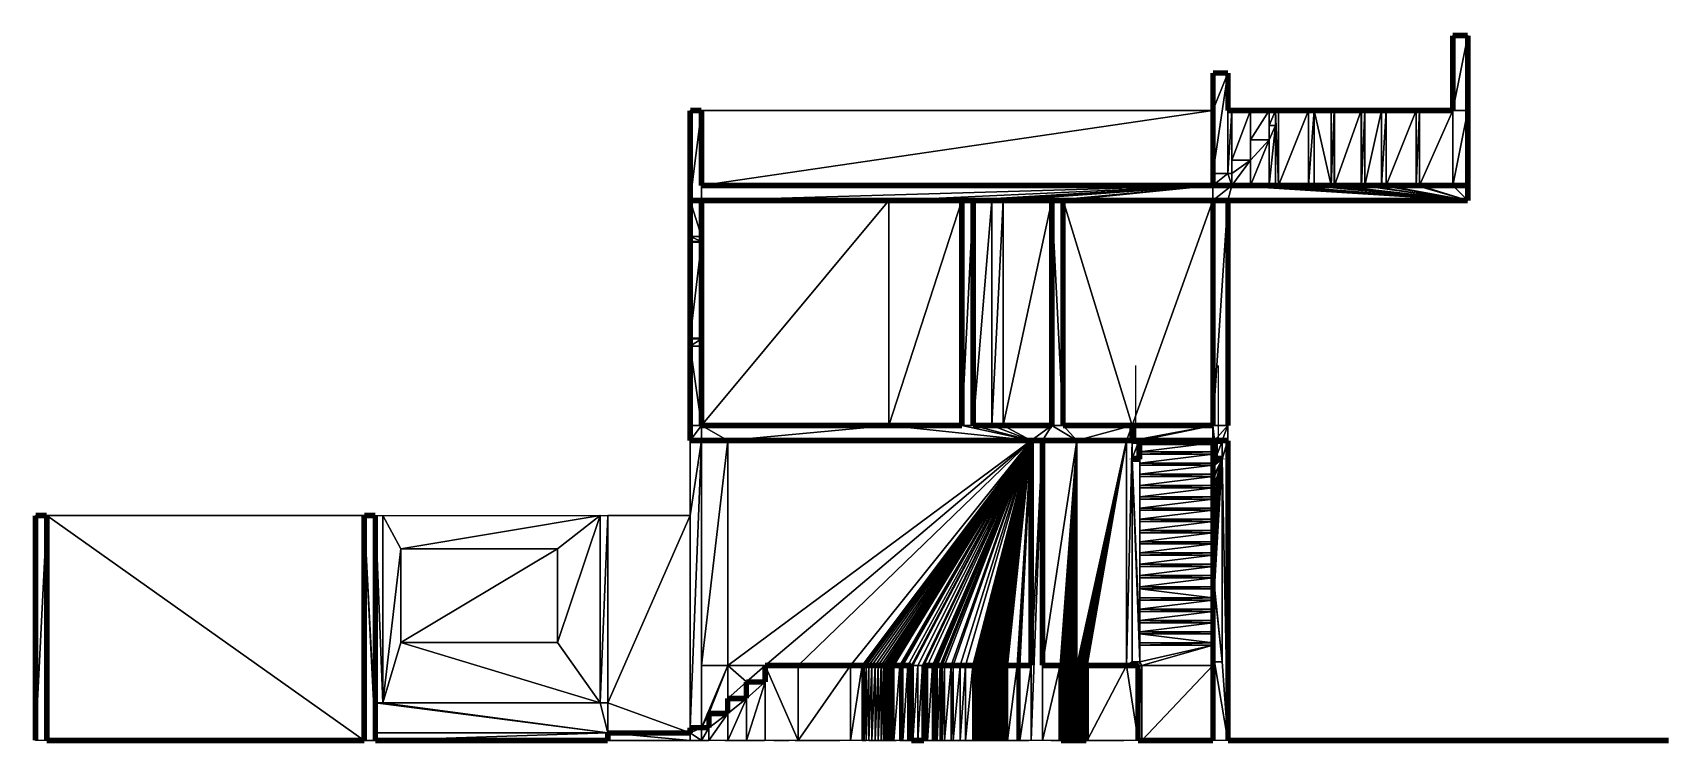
# Model space of a CAD drawing. Extents: x -8.7 to 13.2, y -5.7 to 3.8.
import ezdxf

# ---------------------------------------------------------------- set-up
doc = ezdxf.new("R2010")
doc.units = 0
doc.layers.get('0').update_dxf_attribs({"linetype": 'CONTINUOUS'})
doc.layers.add('SECTIONCUTEDGES', color=7, linetype='CONTINUOUS')

msp = doc.modelspace()

# ---------------------------------------------------------------- linework, layer by layer
for p, q in [((7.074, 2.752), (0.249, 2.752)), ((7.274, 1.912), (7.274, 2.752)), ((7.324, 2.092), (7.324, 2.752)), ((7.574, 2.362), (7.574, 2.752)), ((7.824, 2.552), (7.824, 2.752)), ((7.907, 2.552), (7.907, 2.752)), ((7.949, 1.752), (7.949, 2.752)), ((8.349, 1.752), (8.349, 2.752)), ((8.424, 1.752), (8.424, 2.752)), ((8.65, 1.752), (8.65, 2.752)), ((8.692, 1.752), (8.692, 2.752)), ((8.697, 1.752), (8.697, 2.752)), ((9.052, 1.752), (9.052, 2.752)), ((9.056, 1.752), (9.056, 2.752)), ((9.099, 1.752), (9.099, 2.752)), ((9.324, 1.752), (9.324, 2.752)), ((9.386, 1.752), (9.386, 2.752)), ((9.786, 1.752), (9.786, 2.752)), ((9.829, 1.752), (9.829, 2.752)), ((10.274, 1.752), (10.274, 2.752)), ((10.474, 2.752), (10.274, 2.752)), ((7.824, 2.362), (7.824, 2.552)), ((7.907, 2.552), (7.824, 2.552)), ((7.907, 1.752), (7.907, 2.552)), ((7.824, 2.362), (7.574, 2.362)), ((7.574, 2.092), (7.574, 2.362)), ((7.824, 1.752), (7.824, 2.362)), ((7.324, 1.912), (7.324, 2.092)), ((7.574, 2.092), (7.324, 2.092)), ((7.574, 1.752), (7.574, 2.092)), ((7.274, 1.912), (7.074, 1.912)), ((7.324, 1.912), (7.274, 1.912)), ((7.324, 1.752), (7.324, 1.912)), ((7.907, 1.752), (7.717, 1.752)), ((7.888, 1.752), (7.887, 1.752)), ((7.887, 1.752), (7.887, 1.752)), ((7.889, 1.752), (7.888, 1.752)), ((7.89, 1.752), (7.889, 1.752)), ((7.892, 1.752), (7.89, 1.752)), ((7.893, 1.752), (7.892, 1.752)), ((7.896, 1.752), (7.893, 1.752)), ((7.898, 1.752), (7.896, 1.752)), ((7.901, 1.752), (7.898, 1.752)), ((7.904, 1.752), (7.901, 1.752)), ((7.907, 1.752), (7.904, 1.752)), ((7.907, 1.752), (7.906, 1.752)), ((8.418, 1.752), (8.349, 1.752)), ((8.421, 1.752), (8.349, 1.752)), ((8.36, 1.752), (8.349, 1.752)), ((8.424, 1.752), (8.349, 1.752)), ((8.378, 1.752), (8.36, 1.752)), ((8.396, 1.752), (8.378, 1.752)), ((8.416, 1.752), (8.396, 1.752)), ((8.424, 1.752), (8.416, 1.752)), ((8.42, 1.752), (8.418, 1.752)), ((8.421, 1.752), (8.42, 1.752)), ((8.422, 1.752), (8.421, 1.752)), ((8.422, 1.752), (8.421, 1.752)), ((8.423, 1.752), (8.422, 1.752)), ((8.423, 1.752), (8.422, 1.752)), ((8.424, 1.752), (8.423, 1.752)), ((8.424, 1.752), (8.423, 1.752)), ((8.424, 1.752), (8.424, 1.752)), ((8.424, 1.752), (8.424, 1.752)), ((8.424, 1.752), (8.424, 1.752)), ((8.698, 1.752), (8.645, 1.752)), ((8.698, 1.752), (8.645, 1.752)), ((8.658, 1.752), (8.657, 1.752)), ((8.657, 1.752), (8.657, 1.752)), ((8.659, 1.752), (8.658, 1.752)), ((8.658, 1.752), (8.658, 1.752)), ((8.66, 1.752), (8.659, 1.752)), ((8.661, 1.752), (8.66, 1.752)), ((8.663, 1.752), (8.661, 1.752)), ((8.665, 1.752), (8.663, 1.752)), ((8.667, 1.752), (8.665, 1.752)), ((8.669, 1.752), (8.667, 1.752)), ((8.671, 1.752), (8.669, 1.752)), ((8.674, 1.752), (8.671, 1.752)), ((8.676, 1.752), (8.674, 1.752)), ((8.679, 1.752), (8.676, 1.752)), ((8.682, 1.752), (8.679, 1.752)), ((8.685, 1.752), (8.682, 1.752)), ((8.688, 1.752), (8.685, 1.752)), ((8.692, 1.752), (8.688, 1.752)), ((8.695, 1.752), (8.692, 1.752)), ((8.699, 1.752), (8.695, 1.752)), ((8.702, 1.752), (8.699, 1.752)), ((8.703, 1.752), (8.702, 1.752)), ((8.702, 1.752), (8.702, 1.752)), ((8.702, 1.752), (8.702, 1.752)), ((8.706, 1.752), (8.702, 1.752)), ((8.704, 1.752), (8.703, 1.752)), ((8.705, 1.752), (8.704, 1.752)), ((8.707, 1.752), (8.705, 1.752)), ((8.709, 1.752), (8.706, 1.752)), ((8.709, 1.752), (8.707, 1.752)), ((8.711, 1.752), (8.709, 1.752)), ((8.713, 1.752), (8.709, 1.752)), ((8.713, 1.752), (8.711, 1.752)), ((8.715, 1.752), (8.713, 1.752)), ((8.717, 1.752), (8.713, 1.752)), ((8.718, 1.752), (8.715, 1.752)), ((8.72, 1.752), (8.717, 1.752)), ((8.721, 1.752), (8.718, 1.752)), ((8.724, 1.752), (8.72, 1.752)), ((8.724, 1.752), (8.721, 1.752)), ((8.728, 1.752), (8.724, 1.752)), ((8.727, 1.752), (8.724, 1.752)), ((8.781, 1.752), (8.727, 1.752)), ((8.731, 1.752), (8.727, 1.752)), ((8.781, 1.752), (8.727, 1.752)), ((8.731, 1.752), (8.728, 1.752)), ((8.735, 1.752), (8.731, 1.752)), ((8.734, 1.752), (8.731, 1.752)), ((8.738, 1.752), (8.734, 1.752)), ((8.739, 1.752), (8.735, 1.752)), ((8.741, 1.752), (8.738, 1.752)), ((8.743, 1.752), (8.739, 1.752)), ((8.744, 1.752), (8.741, 1.752)), ((8.747, 1.752), (8.743, 1.752)), ((8.747, 1.752), (8.744, 1.752)), ((8.751, 1.752), (8.747, 1.752)), ((8.75, 1.752), (8.747, 1.752)), ((8.752, 1.752), (8.75, 1.752)), ((8.755, 1.752), (8.751, 1.752)), ((8.755, 1.752), (8.752, 1.752)), ((8.759, 1.752), (8.755, 1.752)), ((8.757, 1.752), (8.755, 1.752)), ((8.759, 1.752), (8.757, 1.752)), ((8.763, 1.752), (8.759, 1.752)), ((8.761, 1.752), (8.759, 1.752)), ((8.763, 1.752), (8.761, 1.752)), ((8.768, 1.752), (8.763, 1.752)), ((8.764, 1.752), (8.763, 1.752)), ((8.766, 1.752), (8.764, 1.752)), ((8.767, 1.752), (8.766, 1.752)), ((8.768, 1.752), (8.767, 1.752)), ((8.772, 1.752), (8.768, 1.752)), ((8.769, 1.752), (8.768, 1.752)), ((8.768, 1.752), (8.768, 1.752)), ((8.769, 1.752), (8.769, 1.752)), ((8.776, 1.752), (8.772, 1.752)), ((8.781, 1.752), (8.776, 1.752)), ((8.785, 1.752), (8.781, 1.752)), ((8.789, 1.752), (8.785, 1.752)), ((8.793, 1.752), (8.789, 1.752)), ((8.797, 1.752), (8.793, 1.752)), ((8.801, 1.752), (8.797, 1.752)), ((8.804, 1.752), (8.801, 1.752)), ((8.808, 1.752), (8.804, 1.752)), ((8.811, 1.752), (8.808, 1.752)), ((8.814, 1.752), (8.811, 1.752)), ((8.817, 1.752), (8.814, 1.752)), ((8.82, 1.752), (8.817, 1.752)), ((8.823, 1.752), (8.82, 1.752)), ((8.825, 1.752), (8.823, 1.752)), ((8.827, 1.752), (8.825, 1.752)), ((8.829, 1.752), (8.827, 1.752)), ((8.83, 1.752), (8.829, 1.752)), ((8.832, 1.752), (8.83, 1.752)), ((8.833, 1.752), (8.832, 1.752)), ((8.834, 1.752), (8.833, 1.752)), ((8.833, 1.752), (8.833, 1.752)), ((8.834, 1.752), (8.834, 1.752)), ((8.998, 1.752), (8.945, 1.752)), ((8.998, 1.752), (8.945, 1.752)), ((8.958, 1.752), (8.957, 1.752)), ((8.957, 1.752), (8.957, 1.752)), ((8.959, 1.752), (8.958, 1.752)), ((8.958, 1.752), (8.958, 1.752)), ((8.96, 1.752), (8.959, 1.752)), ((8.961, 1.752), (8.96, 1.752)), ((8.963, 1.752), (8.961, 1.752)), ((8.965, 1.752), (8.963, 1.752)), ((8.967, 1.752), (8.965, 1.752)), ((8.969, 1.752), (8.967, 1.752)), ((8.971, 1.752), (8.969, 1.752)), ((8.974, 1.752), (8.971, 1.752)), ((8.976, 1.752), (8.974, 1.752)), ((8.979, 1.752), (8.976, 1.752)), ((8.982, 1.752), (8.979, 1.752)), ((8.985, 1.752), (8.982, 1.752)), ((8.988, 1.752), (8.985, 1.752)), ((8.992, 1.752), (8.988, 1.752)), ((8.995, 1.752), (8.992, 1.752)), ((8.999, 1.752), (8.995, 1.752)), ((9.002, 1.752), (8.999, 1.752)), ((9.006, 1.752), (9.002, 1.752)), ((9.009, 1.752), (9.006, 1.752)), ((9.013, 1.752), (9.009, 1.752)), ((9.017, 1.752), (9.013, 1.752)), ((9.02, 1.752), (9.017, 1.752)), ((9.024, 1.752), (9.02, 1.752)), ((9.027, 1.752), (9.024, 1.752)), ((9.031, 1.752), (9.027, 1.752)), ((9.081, 1.752), (9.027, 1.752)), ((9.081, 1.752), (9.027, 1.752)), ((9.034, 1.752), (9.031, 1.752)), ((9.038, 1.752), (9.034, 1.752)), ((9.041, 1.752), (9.038, 1.752)), ((9.044, 1.752), (9.041, 1.752)), ((9.047, 1.752), (9.044, 1.752)), ((9.05, 1.752), (9.047, 1.752)), ((9.052, 1.752), (9.05, 1.752)), ((9.055, 1.752), (9.052, 1.752)), ((9.057, 1.752), (9.055, 1.752)), ((9.059, 1.752), (9.057, 1.752)), ((9.061, 1.752), (9.059, 1.752)), ((9.063, 1.752), (9.061, 1.752)), ((9.064, 1.752), (9.063, 1.752)), ((9.066, 1.752), (9.064, 1.752)), ((9.067, 1.752), (9.066, 1.752)), ((9.068, 1.752), (9.067, 1.752)), ((9.069, 1.752), (9.068, 1.752)), ((9.068, 1.752), (9.068, 1.752)), ((9.069, 1.752), (9.069, 1.752)), ((10.217, 1.752), (9.829, 1.752)), ((10.139, 1.752), (9.829, 1.752)), ((2.749, -1.448), (2.749, 1.552)), ((4.124, -1.448), (4.124, 1.552)), ((4.274, -1.448), (4.274, 1.552)), ((0.099, 1.072), (0.249, 1.072)), ((0.099, 1.007), (0.249, 1.007)), ((0.099, 0.995), (0.249, 0.995)), ((0.099, -0.285), (0.249, -0.285)), ((0.099, -0.293), (0.249, -0.293)), ((0.099, -0.388), (0.249, -0.388)), ((6.046, -1.648), (6.046, -0.648)), ((7.146, -1.648), (7.146, -0.648)), ((0.249, -1.448), (0.099, -1.448)), ((0.927, -1.448), (0.927, -1.448)), ((0.927, -1.448), (0.927, -1.448)), ((0.927, -1.448), (0.927, -1.448)), ((0.927, -1.448), (0.927, -1.448)), ((0.927, -1.448), (0.928, -1.448)), ((0.928, -1.448), (0.929, -1.448)), ((0.928, -1.448), (0.928, -1.448)), ((0.929, -1.448), (0.93, -1.448)), ((0.929, -1.448), (0.929, -1.448)), ((0.93, -1.448), (0.931, -1.448)), ((0.931, -1.448), (0.932, -1.448)), ((0.932, -1.448), (0.933, -1.448)), ((0.933, -1.448), (0.934, -1.448)), ((0.934, -1.448), (0.935, -1.448)), ((0.935, -1.448), (0.936, -1.448)), ((0.936, -1.448), (0.937, -1.448)), ((0.937, -1.448), (0.938, -1.448)), ((0.938, -1.448), (0.939, -1.448)), ((0.939, -1.448), (0.94, -1.448)), ((0.94, -1.448), (0.942, -1.448)), ((0.942, -1.448), (0.943, -1.448)), ((0.943, -1.448), (0.944, -1.448)), ((0.944, -1.448), (0.945, -1.448)), ((0.945, -1.448), (0.947, -1.448)), ((0.947, -1.448), (1.927, -1.448)), ((1.927, -1.448), (2.907, -1.448)), ((2.114, -1.448), (2.652, -1.448)), ((2.447, -1.448), (2.455, -1.448)), ((2.455, -1.448), (2.538, -1.448)), ((2.508, -1.448), (2.583, -1.448)), ((2.524, -1.448), (2.567, -1.448)), ((2.583, -1.448), (2.633, -1.448)), ((2.63, -1.448), (2.696, -1.448)), ((2.652, -1.448), (2.653, -1.448)), ((2.701, -1.448), (2.758, -1.448)), ((2.703, -1.448), (2.743, -1.448)), ((2.721, -1.448), (2.758, -1.448)), ((2.743, -1.448), (2.785, -1.448)), ((2.743, -1.448), (2.761, -1.448)), ((2.758, -1.448), (2.789, -1.448)), ((2.761, -1.448), (2.764, -1.448)), ((2.764, -1.448), (2.794, -1.448)), ((2.764, -1.448), (2.826, -1.448)), ((2.776, -1.448), (2.811, -1.448)), ((2.789, -1.448), (2.89, -1.448)), ((2.802, -1.448), (2.869, -1.448)), ((2.811, -1.448), (2.906, -1.448)), ((2.816, -1.448), (2.842, -1.448)), ((2.823, -1.448), (2.826, -1.448)), ((2.826, -1.448), (2.829, -1.448)), ((2.826, -1.448), (2.829, -1.448)), ((2.829, -1.448), (2.885, -1.448)), ((2.832, -1.448), (2.885, -1.448)), ((2.838, -1.448), (2.849, -1.448)), ((2.842, -1.448), (2.877, -1.448)), ((2.849, -1.448), (2.92, -1.448)), ((2.864, -1.448), (2.943, -1.448)), ((2.869, -1.448), (2.874, -1.448)), ((2.877, -1.448), (2.919, -1.448)), ((2.881, -1.448), (2.885, -1.448)), ((2.885, -1.448), (2.885, -1.448)), ((2.885, -1.448), (2.888, -1.448)), ((2.885, -1.448), (2.888, -1.448)), ((2.888, -1.448), (2.888, -1.448)), ((2.888, -1.448), (2.9, -1.448)), ((2.89, -1.448), (2.9, -1.448)), ((2.9, -1.448), (2.948, -1.448)), ((2.904, -1.448), (2.922, -1.448)), ((2.906, -1.448), (2.909, -1.448)), ((2.907, -1.448), (2.908, -1.448)), ((2.908, -1.448), (2.909, -1.448)), ((2.909, -1.448), (2.911, -1.448)), ((2.911, -1.448), (2.912, -1.448)), ((2.912, -1.448), (2.913, -1.448)), ((2.913, -1.448), (2.914, -1.448)), ((2.914, -1.448), (2.916, -1.448)), ((2.916, -1.448), (2.917, -1.448)), ((2.917, -1.448), (2.918, -1.448)), ((2.917, -1.448), (2.954, -1.448)), ((2.918, -1.448), (2.919, -1.448)), ((2.919, -1.448), (2.92, -1.448)), ((2.92, -1.448), (2.921, -1.448)), ((2.921, -1.448), (2.922, -1.448)), ((2.922, -1.448), (2.939, -1.448)), ((2.922, -1.448), (2.923, -1.448)), ((2.923, -1.448), (2.923, -1.448)), ((2.923, -1.448), (2.924, -1.448)), ((2.924, -1.448), (2.925, -1.448)), ((2.925, -1.448), (2.925, -1.448)), ((2.925, -1.448), (2.926, -1.448)), ((2.926, -1.448), (2.926, -1.448)), ((2.926, -1.448), (2.926, -1.448)), ((2.926, -1.448), (2.927, -1.448)), ((2.927, -1.448), (2.927, -1.448)), ((2.927, -1.448), (2.927, -1.448)), ((2.939, -1.448), (2.954, -1.448)), ((2.943, -1.448), (2.954, -1.448)), ((2.959, -1.448), (3.226, -1.448)), ((2.975, -1.448), (2.98, -1.448)), ((3.023, -1.448), (3.06, -1.448)), ((3.069, -1.448), (3.074, -1.448)), ((3.074, -1.448), (4.274, -1.448)), ((3.874, -1.448), (3.724, -1.448)), ((4.274, -1.448), (4.124, -1.448)), ((4.722, -1.448), (4.435, -1.448)), ((4.924, -1.448), (5.074, -1.448)), ((4.924, -1.448), (4.928, -1.448)), ((4.924, -1.448), (4.928, -1.448)), ((7.274, -1.448), (7.074, -1.448)), ((7.274, -1.648), (7.274, -1.448)), ((0.099, -1.648), (0.099, -2.648)), ((0.249, -1.648), (0.249, -4.648)), ((0.599, -4.648), (0.599, -1.648)), ((5.256, -4.648), (5.256, -1.648)), ((5.92, -4.648), (5.92, -1.648)), ((5.996, -1.888), (5.996, -1.658)), ((7.196, -1.888), (7.196, -1.658)), ((5.996, -4.598), (5.996, -1.898)), ((7.074, -1.798), (6.096, -1.798)), ((7.074, -1.828), (6.096, -1.828)), ((6.096, -1.948), (6.096, -1.898)), ((6.096, -1.978), (6.096, -1.948)), ((7.074, -1.948), (6.096, -1.948)), ((7.096, -1.798), (7.074, -1.798)), ((7.096, -1.828), (7.074, -1.828)), ((7.096, -1.948), (7.074, -1.948)), ((7.096, -1.898), (7.096, -1.948)), ((7.096, -1.948), (7.096, -1.978)), ((7.196, -4.598), (7.196, -1.898)), ((6.096, -2.098), (6.096, -1.978)), ((7.074, -1.978), (6.096, -1.978)), ((6.096, -2.128), (6.096, -2.098)), ((7.074, -2.098), (6.096, -2.098)), ((6.096, -2.248), (6.096, -2.128)), ((7.074, -2.128), (6.096, -2.128)), ((7.096, -1.978), (7.074, -1.978)), ((7.096, -2.098), (7.074, -2.098)), ((7.096, -2.128), (7.074, -2.128)), ((7.096, -1.978), (7.096, -2.098)), ((7.096, -2.098), (7.096, -2.128)), ((7.096, -2.128), (7.096, -2.248)), ((6.096, -2.278), (6.096, -2.248)), ((7.074, -2.248), (6.096, -2.248)), ((6.096, -2.398), (6.096, -2.278)), ((7.074, -2.278), (6.096, -2.278)), ((6.096, -2.428), (6.096, -2.398)), ((7.074, -2.398), (6.096, -2.398)), ((7.096, -2.248), (7.074, -2.248)), ((7.096, -2.278), (7.074, -2.278)), ((7.096, -2.398), (7.074, -2.398)), ((7.096, -2.248), (7.096, -2.278)), ((7.096, -2.278), (7.096, -2.398)), ((7.096, -2.398), (7.096, -2.428)), ((6.096, -2.548), (6.096, -2.428)), ((7.074, -2.428), (6.096, -2.428)), ((6.096, -2.578), (6.096, -2.548)), ((7.074, -2.548), (6.096, -2.548)), ((6.096, -2.698), (6.096, -2.578)), ((7.074, -2.578), (6.096, -2.578)), ((7.096, -2.428), (7.074, -2.428)), ((7.096, -2.548), (7.074, -2.548)), ((7.096, -2.578), (7.074, -2.578)), ((7.096, -2.428), (7.096, -2.548)), ((7.096, -2.548), (7.096, -2.578)), ((7.096, -2.578), (7.096, -2.698)), ((-4.251, -2.648), (-8.486, -2.648)), ((-4.101, -2.648), (-4.001, -2.648)), ((-4.001, -5.148), (-4.001, -2.648)), ((-4.001, -2.648), (-1.101, -2.648)), ((-1.101, -5.148), (-1.101, -2.648)), ((-1.101, -2.648), (-1.001, -2.648)), ((-1.001, -5.148), (-1.001, -2.648)), ((0.099, -2.648), (-1.001, -2.648)), ((0.099, -2.648), (0.099, -5.478)), ((6.096, -2.728), (6.096, -2.698)), ((7.074, -2.698), (6.096, -2.698)), ((6.096, -2.848), (6.096, -2.728)), ((7.074, -2.728), (6.096, -2.728)), ((7.096, -2.698), (7.074, -2.698)), ((7.096, -2.728), (7.074, -2.728)), ((7.096, -2.698), (7.096, -2.728)), ((7.096, -2.728), (7.096, -2.848)), ((6.096, -2.878), (6.096, -2.848)), ((7.074, -2.848), (6.096, -2.848)), ((6.096, -2.998), (6.096, -2.878)), ((7.074, -2.878), (6.096, -2.878)), ((6.096, -3.028), (6.096, -2.998)), ((7.074, -2.998), (6.096, -2.998)), ((6.096, -3.148), (6.096, -3.028)), ((7.074, -3.028), (6.096, -3.028)), ((7.096, -2.848), (7.074, -2.848)), ((7.096, -2.878), (7.074, -2.878)), ((7.096, -2.998), (7.074, -2.998)), ((7.096, -3.028), (7.074, -3.028)), ((7.096, -2.848), (7.096, -2.878)), ((7.096, -2.878), (7.096, -2.998)), ((7.096, -2.998), (7.096, -3.028)), ((7.096, -3.028), (7.096, -3.148)), ((-3.76, -3.091), (-1.67, -3.091)), ((-3.76, -4.341), (-3.76, -3.091)), ((-1.67, -3.091), (-1.67, -4.341)), ((6.096, -3.178), (6.096, -3.148)), ((7.074, -3.148), (6.096, -3.148)), ((6.096, -3.298), (6.096, -3.178)), ((7.074, -3.178), (6.096, -3.178)), ((7.096, -3.148), (7.074, -3.148)), ((7.096, -3.178), (7.074, -3.178)), ((7.096, -3.148), (7.096, -3.178)), ((7.096, -3.178), (7.096, -3.298)), ((6.096, -3.328), (6.096, -3.298)), ((7.074, -3.298), (6.096, -3.298)), ((6.096, -3.448), (6.096, -3.328)), ((7.074, -3.328), (6.096, -3.328)), ((6.096, -3.478), (6.096, -3.448)), ((7.074, -3.448), (6.096, -3.448)), ((6.096, -3.598), (6.096, -3.478)), ((7.074, -3.478), (6.096, -3.478)), ((7.096, -3.298), (7.074, -3.298)), ((7.096, -3.328), (7.074, -3.328)), ((7.096, -3.448), (7.074, -3.448)), ((7.096, -3.478), (7.074, -3.478)), ((7.096, -3.298), (7.096, -3.328)), ((7.096, -3.328), (7.096, -3.448)), ((7.096, -3.448), (7.096, -3.478)), ((7.096, -3.478), (7.096, -3.598)), ((6.096, -3.628), (6.096, -3.598)), ((7.074, -3.598), (6.096, -3.598)), ((6.096, -3.748), (6.096, -3.628)), ((7.074, -3.628), (6.096, -3.628)), ((7.096, -3.598), (7.074, -3.598)), ((7.096, -3.628), (7.074, -3.628)), ((7.096, -3.598), (7.096, -3.628)), ((7.096, -3.628), (7.096, -3.748)), ((6.096, -3.778), (6.096, -3.748)), ((7.074, -3.748), (6.096, -3.748)), ((6.096, -3.898), (6.096, -3.778)), ((7.074, -3.778), (6.096, -3.778)), ((6.096, -3.928), (6.096, -3.898)), ((7.074, -3.898), (6.096, -3.898)), ((6.096, -4.048), (6.096, -3.928)), ((7.074, -3.928), (6.096, -3.928)), ((7.096, -3.748), (7.074, -3.748)), ((7.096, -3.778), (7.074, -3.778)), ((7.096, -3.898), (7.074, -3.898)), ((7.096, -3.928), (7.074, -3.928)), ((7.096, -3.748), (7.096, -3.778)), ((7.096, -3.778), (7.096, -3.898)), ((7.096, -3.898), (7.096, -3.928)), ((7.096, -3.928), (7.096, -4.048)), ((6.096, -4.078), (6.096, -4.048)), ((7.074, -4.048), (6.096, -4.048)), ((6.096, -4.198), (6.096, -4.078)), ((7.074, -4.078), (6.096, -4.078)), ((7.096, -4.048), (7.074, -4.048)), ((7.096, -4.078), (7.074, -4.078)), ((7.096, -4.048), (7.096, -4.078)), ((7.096, -4.078), (7.096, -4.198)), ((-1.67, -4.341), (-3.76, -4.341)), ((6.096, -4.228), (6.096, -4.198)), ((7.074, -4.198), (6.096, -4.198)), ((6.096, -4.348), (6.096, -4.228)), ((7.074, -4.228), (6.096, -4.228)), ((6.096, -4.378), (6.096, -4.348)), ((7.074, -4.348), (6.096, -4.348)), ((7.096, -4.198), (7.074, -4.198)), ((7.096, -4.228), (7.074, -4.228)), ((7.096, -4.348), (7.074, -4.348)), ((7.096, -4.198), (7.096, -4.228)), ((7.096, -4.228), (7.096, -4.348)), ((7.096, -4.378), (7.096, -4.348)), ((6.096, -4.598), (6.096, -4.378)), ((6.096, -4.378), (7.074, -4.378)), ((7.074, -4.378), (7.096, -4.378)), ((7.096, -4.598), (7.096, -4.378)), ((0.249, -5.478), (0.249, -4.648)), ((0.249, -4.648), (0.599, -4.648)), ((0.599, -4.648), (1.099, -4.648)), ((1.539, -5.648), (1.539, -4.648)), ((2.239, -5.648), (2.239, -4.648)), ((2.394, -5.648), (2.394, -4.648)), ((2.402, -5.648), (2.402, -4.648)), ((2.421, -5.648), (2.421, -4.648)), ((2.448, -5.648), (2.448, -4.648)), ((2.483, -5.648), (2.483, -4.648)), ((2.523, -5.648), (2.523, -4.648)), ((2.566, -5.648), (2.566, -4.648)), ((2.607, -5.648), (2.607, -4.648)), ((2.646, -5.648), (2.646, -4.648)), ((2.678, -5.648), (2.678, -4.648)), ((2.702, -5.648), (2.702, -4.648)), ((2.716, -5.648), (2.716, -4.648)), ((2.719, -5.648), (2.719, -4.648)), ((2.731, -5.648), (2.731, -4.648)), ((2.743, -5.648), (2.743, -4.648)), ((2.754, -5.648), (2.754, -4.648)), ((2.758, -5.648), (2.758, -4.648)), ((2.758, -5.648), (2.758, -4.648)), ((2.758, -5.648), (2.758, -4.648)), ((2.763, -5.648), (2.763, -4.648)), ((2.778, -5.648), (2.778, -4.648)), ((2.778, -5.648), (2.778, -4.648)), ((2.789, -5.648), (2.789, -4.648)), ((2.794, -5.648), (2.794, -4.648)), ((2.801, -5.648), (2.801, -4.648)), ((2.807, -5.648), (2.807, -4.648)), ((2.811, -5.648), (2.811, -4.648)), ((2.813, -5.648), (2.813, -4.648)), ((2.814, -5.648), (2.814, -4.648)), ((2.895, -5.648), (2.895, -4.648)), ((2.937, -5.648), (2.937, -4.648)), ((3.068, -4.648), (3.05, -4.648)), ((3.134, -4.648), (3.068, -4.648)), ((3.2, -4.648), (3.134, -4.648)), ((3.218, -4.648), (3.2, -4.648)), ((3.331, -5.648), (3.331, -4.648)), ((3.374, -5.648), (3.374, -4.648)), ((3.396, -5.648), (3.396, -4.648)), ((3.434, -5.648), (3.434, -4.648)), ((3.452, -5.648), (3.452, -4.648)), ((3.459, -5.648), (3.459, -4.648)), ((3.491, -5.648), (3.491, -4.648)), ((3.581, -5.648), (3.581, -4.648)), ((3.608, -5.648), (3.608, -4.648)), ((3.703, -5.648), (3.703, -4.648)), ((3.772, -5.648), (3.772, -4.648)), ((3.869, -5.648), (3.869, -4.648)), ((3.92, -5.648), (3.92, -4.648)), ((3.94, -5.648), (3.94, -4.648)), ((3.975, -5.648), (3.975, -4.648)), ((4.334, -5.648), (4.334, -4.648)), ((4.461, -5.648), (4.461, -4.648)), ((4.498, -5.648), (4.498, -4.648)), ((4.649, -5.648), (4.649, -4.648)), ((4.799, -5.648), (4.799, -4.648)), ((5.035, -5.648), (5.035, -4.648)), ((5.049, -4.648), (5.048, -4.648)), ((5.054, -4.648), (5.049, -4.648)), ((5.06, -4.648), (5.054, -4.648)), ((5.066, -4.648), (5.06, -4.648)), ((5.073, -4.648), (5.066, -4.648)), ((5.08, -4.648), (5.073, -4.648)), ((5.088, -4.648), (5.08, -4.648)), ((5.097, -4.648), (5.088, -4.648)), ((5.106, -4.648), (5.097, -4.648)), ((5.115, -4.648), (5.106, -4.648)), ((5.125, -4.648), (5.115, -4.648)), ((5.136, -4.648), (5.125, -4.648)), ((5.146, -4.648), (5.136, -4.648)), ((5.157, -4.648), (5.146, -4.648)), ((5.169, -4.648), (5.157, -4.648)), ((5.18, -4.648), (5.169, -4.648)), ((5.192, -4.648), (5.18, -4.648)), ((5.203, -4.648), (5.192, -4.648)), ((5.215, -4.648), (5.203, -4.648)), ((5.227, -4.648), (5.215, -4.648)), ((5.239, -4.648), (5.227, -4.648)), ((5.25, -4.648), (5.239, -4.648)), ((5.256, -4.648), (5.25, -4.648)), ((5.262, -4.648), (5.256, -4.648)), ((5.273, -4.648), (5.262, -4.648)), ((5.284, -4.648), (5.273, -4.648)), ((5.295, -4.648), (5.284, -4.648)), ((5.305, -4.648), (5.295, -4.648)), ((5.315, -4.648), (5.305, -4.648)), ((5.325, -4.648), (5.315, -4.648)), ((5.334, -4.648), (5.325, -4.648)), ((5.342, -4.648), (5.334, -4.648)), ((5.35, -4.648), (5.342, -4.648)), ((5.358, -4.648), (5.35, -4.648)), ((5.365, -4.648), (5.358, -4.648)), ((5.371, -4.648), (5.365, -4.648)), ((5.377, -4.648), (5.371, -4.648)), ((5.381, -4.648), (5.377, -4.648)), ((5.383, -4.648), (5.381, -4.648)), ((5.395, -5.648), (5.395, -4.648)), ((5.996, -4.598), (6.096, -4.598)), ((6.074, -4.648), (6.124, -4.648)), ((6.124, -4.648), (7.074, -4.648)), ((6.124, -5.648), (6.124, -4.648)), ((7.196, -4.598), (7.096, -4.598)), ((1.099, -5.648), (1.099, -4.868)), ((-4.101, -5.148), (-4.001, -5.148)), ((-4.001, -5.148), (-1.101, -5.148)), ((-1.101, -5.148), (-1.001, -5.148)), ((-1.001, -5.548), (-1.001, -5.148)), ((0.849, -5.648), (0.849, -5.088)), ((0.599, -5.648), (0.599, -5.288)), ((-8.486, -5.648), (-8.636, -5.648)), ((-4.251, -5.648), (-4.101, -5.648)), ((-4.101, -5.548), (-1.001, -5.548)), ((-3.262, -5.648), (-2.053, -5.648)), ((-3.246, -5.648), (-3.246, -5.648)), ((-3.135, -5.648), (-3.135, -5.648)), ((-3.135, -5.648), (-3.134, -5.648)), ((-3.135, -5.648), (-3.135, -5.648)), ((-3.134, -5.648), (-3.134, -5.648)), ((-3.134, -5.648), (-3.133, -5.648)), ((-3.133, -5.648), (-3.132, -5.648)), ((-3.132, -5.648), (-3.131, -5.648)), ((-3.131, -5.648), (-3.13, -5.648)), ((-3.13, -5.648), (-3.129, -5.648)), ((-3.129, -5.648), (-3.128, -5.648)), ((-3.128, -5.648), (-3.126, -5.648)), ((-3.126, -5.648), (-3.125, -5.648)), ((-3.125, -5.648), (-3.123, -5.648)), ((-3.123, -5.648), (-3.122, -5.648)), ((-3.122, -5.648), (-3.12, -5.648)), ((-3.12, -5.648), (-3.118, -5.648)), ((-3.118, -5.648), (-3.116, -5.648)), ((-3.116, -5.648), (-3.114, -5.648)), ((-3.114, -5.648), (-3.112, -5.648)), ((-3.112, -5.648), (-3.109, -5.648)), ((-3.109, -5.648), (-3.107, -5.648)), ((-3.107, -5.648), (-3.105, -5.648)), ((-3.105, -5.648), (-3.103, -5.648)), ((-3.103, -5.648), (-3.1, -5.648)), ((-3.1, -5.648), (-3.098, -5.648)), ((-2.852, -5.648), (-2.837, -5.648)), ((-2.837, -5.648), (-2.832, -5.648)), ((-2.832, -5.648), (-2.821, -5.648)), ((-2.826, -5.648), (-2.799, -5.648)), ((-2.821, -5.648), (-2.81, -5.648)), ((-2.821, -5.648), (-2.789, -5.648)), ((-2.799, -5.648), (-2.757, -5.648)), ((-2.799, -5.648), (-2.757, -5.648)), ((-2.789, -5.648), (-2.752, -5.648)), ((-2.757, -5.648), (-2.74, -5.648)), ((-2.757, -5.648), (-2.741, -5.648)), ((-2.752, -5.648), (-2.749, -5.648)), ((-2.746, -5.648), (-2.704, -5.648)), ((-2.741, -5.648), (-2.64, -5.648)), ((-2.74, -5.648), (-2.736, -5.648)), ((-2.736, -5.648), (-2.721, -5.648)), ((-2.711, -5.648), (-2.693, -5.648)), ((-2.667, -5.648), (-2.655, -5.648)), ((-2.64, -5.648), (-2.561, -5.648)), ((-2.561, -5.648), (-2.503, -5.648)), ((-2.503, -5.648), (-2.389, -5.648)), ((-2.439, -5.648), (-2.381, -5.648)), ((-2.392, -5.648), (-1.949, -5.648)), ((-2.377, -5.648), (-2.205, -5.648)), ((-2.357, -5.648), (-2.357, -5.648)), ((-2.357, -5.648), (-2.357, -5.648)), ((-2.357, -5.648), (-2.356, -5.648)), ((-2.356, -5.648), (-2.355, -5.648)), ((-2.355, -5.648), (-2.354, -5.648)), ((-2.354, -5.648), (-2.352, -5.648)), ((-2.352, -5.648), (-2.35, -5.648)), ((-2.35, -5.648), (-2.348, -5.648)), ((-2.348, -5.648), (-2.346, -5.648)), ((-2.346, -5.648), (-2.344, -5.648)), ((-2.344, -5.648), (-2.341, -5.648)), ((-2.341, -5.648), (-2.338, -5.648)), ((-2.338, -5.648), (-2.335, -5.648)), ((-2.335, -5.648), (-2.331, -5.648)), ((-2.331, -5.648), (-2.328, -5.648)), ((-2.328, -5.648), (-2.324, -5.648)), ((-2.324, -5.648), (-2.32, -5.648)), ((-2.32, -5.648), (-2.317, -5.648)), ((-2.317, -5.648), (-2.312, -5.648)), ((-2.312, -5.648), (-2.308, -5.648)), ((-2.308, -5.648), (-2.304, -5.648)), ((-2.304, -5.648), (-2.3, -5.648)), ((-2.3, -5.648), (-2.296, -5.648)), ((-2.296, -5.648), (-2.291, -5.648)), ((-2.291, -5.648), (-2.287, -5.648)), ((-2.287, -5.648), (-2.283, -5.648)), ((-2.283, -5.648), (-2.278, -5.648)), ((-2.278, -5.648), (-2.274, -5.648)), ((-2.274, -5.648), (-2.27, -5.648)), ((-2.27, -5.648), (-2.266, -5.648)), ((-2.266, -5.648), (-2.262, -5.648)), ((-2.262, -5.648), (-2.258, -5.648)), ((-2.258, -5.648), (-2.255, -5.648)), ((-2.255, -5.648), (-2.251, -5.648)), ((-2.251, -5.648), (-2.248, -5.648)), ((-2.248, -5.648), (-2.245, -5.648)), ((-2.245, -5.648), (-2.242, -5.648)), ((-2.242, -5.648), (-2.239, -5.648)), ((-2.239, -5.648), (-2.236, -5.648)), ((-2.236, -5.648), (-2.234, -5.648)), ((-2.234, -5.648), (-2.232, -5.648)), ((-2.232, -5.648), (-2.23, -5.648)), ((-2.23, -5.648), (-2.229, -5.648)), ((-2.229, -5.648), (-2.227, -5.648)), ((-2.227, -5.648), (-2.226, -5.648)), ((-2.226, -5.648), (-2.226, -5.648)), ((-2.226, -5.648), (-2.225, -5.648)), ((-2.225, -5.648), (-2.225, -5.648)), ((-2.094, -5.648), (-2.057, -5.648)), ((-2.088, -5.648), (-2.078, -5.648)), ((-2.067, -5.648), (-2.025, -5.648)), ((-2.03, -5.648), (-2.004, -5.648)), ((-2.025, -5.648), (-2.009, -5.648)), ((-2.014, -5.648), (-1.972, -5.648)), ((-2.009, -5.648), (-1.908, -5.648)), ((-1.982, -5.648), (-1.972, -5.648)), ((-1.972, -5.648), (-1.919, -5.648)), ((-1.949, -5.648), (-1.875, -5.648)), ((-1.949, -5.648), (-1.949, -5.648)), ((-1.949, -5.648), (-1.949, -5.648)), ((-1.949, -5.648), (-1.948, -5.648)), ((-1.949, -5.648), (-1.946, -5.648)), ((-1.949, -5.648), (-1.948, -5.648)), ((-1.948, -5.648), (-1.946, -5.648)), ((-1.948, -5.648), (-1.947, -5.648)), ((-1.947, -5.648), (-1.946, -5.648)), ((-1.946, -5.648), (-1.945, -5.648)), ((-1.946, -5.648), (-1.942, -5.648)), ((-1.946, -5.648), (-1.944, -5.648)), ((-1.945, -5.648), (-1.943, -5.648)), ((-1.944, -5.648), (-1.943, -5.648)), ((-1.943, -5.648), (-1.941, -5.648)), ((-1.943, -5.648), (-1.941, -5.648)), ((-1.942, -5.648), (-1.937, -5.648)), ((-1.941, -5.648), (-1.939, -5.648)), ((-1.941, -5.648), (-1.939, -5.648)), ((-1.939, -5.648), (-1.937, -5.648)), ((-1.939, -5.648), (-1.937, -5.648)), ((-1.937, -5.648), (-1.934, -5.648)), ((-1.937, -5.648), (-1.933, -5.648)), ((-1.937, -5.648), (-1.934, -5.648)), ((-1.934, -5.648), (-1.932, -5.648)), ((-1.934, -5.648), (-1.932, -5.648)), ((-1.933, -5.648), (-1.929, -5.648)), ((-1.932, -5.648), (-1.929, -5.648)), ((-1.932, -5.648), (-1.929, -5.648)), ((-1.929, -5.648), (-1.926, -5.648)), ((-1.929, -5.648), (-1.926, -5.648)), ((-1.929, -5.648), (-1.924, -5.648)), ((-1.926, -5.648), (-1.923, -5.648)), ((-1.926, -5.648), (-1.923, -5.648)), ((-1.924, -5.648), (-1.919, -5.648)), ((-1.923, -5.648), (-1.92, -5.648)), ((-1.923, -5.648), (-1.92, -5.648)), ((-1.92, -5.648), (-1.916, -5.648)), ((-1.92, -5.648), (-1.917, -5.648)), ((-1.919, -5.648), (-1.871, -5.648)), ((-1.919, -5.648), (-1.914, -5.648)), ((-1.917, -5.648), (-1.913, -5.648)), ((-1.916, -5.648), (-1.913, -5.648)), ((-1.914, -5.648), (-1.909, -5.648)), ((-1.913, -5.648), (-1.909, -5.648)), ((-1.913, -5.648), (-1.91, -5.648)), ((-1.91, -5.648), (-1.906, -5.648)), ((-1.909, -5.648), (-1.906, -5.648)), ((-1.909, -5.648), (-1.904, -5.648)), ((-1.908, -5.648), (-1.829, -5.648)), ((-1.906, -5.648), (-1.902, -5.648)), ((-1.906, -5.648), (-1.903, -5.648)), ((-1.904, -5.648), (-1.899, -5.648)), ((-1.903, -5.648), (-1.899, -5.648)), ((-1.902, -5.648), (-1.899, -5.648)), ((-1.899, -5.648), (-1.895, -5.648)), ((-1.899, -5.648), (-1.896, -5.648)), ((-1.899, -5.648), (-1.894, -5.648)), ((-1.896, -5.648), (-1.892, -5.648)), ((-1.895, -5.648), (-1.891, -5.648)), ((-1.894, -5.648), (-1.889, -5.648)), ((-1.892, -5.648), (-1.888, -5.648)), ((-1.891, -5.648), (-1.888, -5.648)), ((-1.889, -5.648), (-1.884, -5.648)), ((-1.888, -5.648), (-1.884, -5.648)), ((-1.888, -5.648), (-1.885, -5.648)), ((-1.885, -5.648), (-1.881, -5.648)), ((-1.884, -5.648), (-1.88, -5.648)), ((-1.884, -5.648), (-1.879, -5.648)), ((-1.882, -5.648), (-1.861, -5.648)), ((-1.881, -5.648), (-1.878, -5.648)), ((-1.88, -5.648), (-1.877, -5.648)), ((-1.879, -5.648), (-1.874, -5.648)), ((-1.878, -5.648), (-1.874, -5.648)), ((-1.877, -5.648), (-1.873, -5.648)), ((-1.876, -5.648), (-1.861, -5.648)), ((-1.874, -5.648), (-1.869, -5.648)), ((-1.874, -5.648), (-1.871, -5.648)), ((-1.873, -5.648), (-1.87, -5.648)), ((-1.871, -5.648), (-1.868, -5.648)), ((-1.87, -5.648), (-1.866, -5.648)), ((-1.869, -5.648), (-1.864, -5.648)), ((-1.868, -5.648), (-1.865, -5.648)), ((-1.866, -5.648), (-1.863, -5.648)), ((-1.865, -5.648), (-1.862, -5.648)), ((-1.864, -5.648), (-1.859, -5.648)), ((-1.863, -5.648), (-1.86, -5.648)), ((-1.862, -5.648), (-1.859, -5.648)), ((-1.861, -5.648), (-1.808, -5.648)), ((-1.86, -5.648), (-1.857, -5.648)), ((-1.859, -5.648), (-1.855, -5.648)), ((-1.859, -5.648), (-1.856, -5.648)), ((-1.857, -5.648), (-1.854, -5.648)), ((-1.856, -5.648), (-1.853, -5.648)), ((-1.855, -5.648), (-1.85, -5.648)), ((-1.854, -5.648), (-1.852, -5.648)), ((-1.853, -5.648), (-1.851, -5.648)), ((-1.852, -5.648), (-1.849, -5.648)), ((-1.851, -5.648), (-1.849, -5.648)), ((-1.85, -5.648), (-1.846, -5.648)), ((-1.849, -5.648), (-1.847, -5.648)), ((-1.849, -5.648), (-1.847, -5.648)), ((-1.847, -5.648), (-1.845, -5.648)), ((-1.847, -5.648), (-1.845, -5.648)), ((-1.846, -5.648), (-1.842, -5.648)), ((-1.845, -5.648), (-1.843, -5.648)), ((-1.845, -5.648), (-1.843, -5.648)), ((-1.843, -5.648), (-1.842, -5.648)), ((-1.843, -5.648), (-1.842, -5.648)), ((-1.842, -5.648), (-1.84, -5.648)), ((-1.842, -5.648), (-1.838, -5.648)), ((-1.842, -5.648), (-1.84, -5.648)), ((-1.84, -5.648), (-1.839, -5.648)), ((-1.84, -5.648), (-1.839, -5.648)), ((-1.839, -5.648), (-1.838, -5.648)), ((-1.839, -5.648), (-1.839, -5.648)), ((-1.839, -5.648), (-1.838, -5.648)), ((-1.838, -5.648), (-1.838, -5.648)), ((-1.838, -5.648), (-1.838, -5.648)), ((-1.838, -5.648), (-1.838, -5.648)), ((-1.829, -5.648), (-1.77, -5.648)), ((-1.808, -5.648), (-1.744, -5.648)), ((-1.77, -5.648), (-1.643, -5.648)), ((-1.744, -5.648), (-1.696, -5.648)), ((-1.707, -5.648), (-1.648, -5.648)), ((-1.696, -5.648), (-1.67, -5.648)), ((-1.67, -5.648), (-1.659, -5.648)), ((-1.585, -5.648), (-1.585, -5.648)), ((-1.575, -5.648), (-1.574, -5.648)), ((-1.575, -5.648), (-1.575, -5.648)), ((-1.575, -5.648), (-1.575, -5.648)), ((-1.575, -5.648), (-1.574, -5.648)), ((-1.574, -5.648), (-1.573, -5.648)), ((-1.574, -5.648), (-1.573, -5.648)), ((-1.573, -5.648), (-1.572, -5.648)), ((-1.573, -5.648), (-1.572, -5.648)), ((-1.572, -5.648), (-1.571, -5.648)), ((-1.572, -5.648), (-1.571, -5.648)), ((-1.571, -5.648), (-1.57, -5.648)), ((-1.571, -5.648), (-1.57, -5.648)), ((-1.57, -5.648), (-1.568, -5.648)), ((-1.57, -5.648), (-1.568, -5.648)), ((-1.568, -5.648), (-1.567, -5.648)), ((-1.568, -5.648), (-1.567, -5.648)), ((-1.567, -5.648), (-1.565, -5.648)), ((-1.567, -5.648), (-1.565, -5.648)), ((-1.565, -5.648), (-1.562, -5.648)), ((-1.565, -5.648), (-1.562, -5.648)), ((-1.562, -5.648), (-1.56, -5.648)), ((-1.562, -5.648), (-1.56, -5.648)), ((-1.56, -5.648), (-1.558, -5.648)), ((-1.56, -5.648), (-1.558, -5.648)), ((-1.558, -5.648), (-1.555, -5.648)), ((-1.558, -5.648), (-1.555, -5.648)), ((-1.555, -5.648), (-1.552, -5.648)), ((-1.555, -5.648), (-1.552, -5.648)), ((-1.552, -5.648), (-1.549, -5.648)), ((-1.552, -5.648), (-1.549, -5.648)), ((-1.549, -5.648), (-1.546, -5.648)), ((-1.549, -5.648), (-1.546, -5.648)), ((-1.546, -5.648), (-1.543, -5.648)), ((-1.546, -5.648), (-1.543, -5.648)), ((-1.543, -5.648), (-1.539, -5.648)), ((-1.543, -5.648), (-1.539, -5.648)), ((-1.539, -5.648), (-1.536, -5.648)), ((-1.539, -5.648), (-1.536, -5.648)), ((-1.536, -5.648), (-1.533, -5.648)), ((-1.536, -5.648), (-1.533, -5.648)), ((-1.533, -5.648), (-1.529, -5.648)), ((-1.533, -5.648), (-1.529, -5.648)), ((-1.529, -5.648), (-1.526, -5.648)), ((-1.529, -5.648), (-1.526, -5.648)), ((-1.526, -5.648), (-1.522, -5.648)), ((-1.522, -5.648), (-1.518, -5.648)), ((-1.518, -5.648), (-1.515, -5.648)), ((-1.515, -5.648), (-1.511, -5.648)), ((-1.511, -5.648), (-1.261, -5.648)), ((-1.483, -5.648), (-1.409, -5.648)), ((-1.409, -5.648), (-1.407, -5.648)), ((-1.407, -5.648), (-1.404, -5.648)), ((-1.404, -5.648), (-1.402, -5.648)), ((-1.402, -5.648), (-1.4, -5.648)), ((-1.4, -5.648), (-1.398, -5.648)), ((-1.398, -5.648), (-1.395, -5.648)), ((-1.395, -5.648), (-1.393, -5.648)), ((-1.393, -5.648), (-1.391, -5.648)), ((-1.391, -5.648), (-1.389, -5.648)), ((-1.389, -5.648), (-1.387, -5.648)), ((-1.387, -5.648), (-1.385, -5.648)), ((-1.385, -5.648), (-1.384, -5.648)), ((-1.384, -5.648), (-1.382, -5.648)), ((-1.382, -5.648), (-1.381, -5.648)), ((-1.381, -5.648), (-1.379, -5.648)), ((-1.379, -5.648), (-1.378, -5.648)), ((-1.378, -5.648), (-1.377, -5.648)), ((-1.377, -5.648), (-1.376, -5.648)), ((-1.376, -5.648), (-1.375, -5.648)), ((-1.375, -5.648), (-1.374, -5.648)), ((-1.374, -5.648), (-1.373, -5.648)), ((-1.373, -5.648), (-1.372, -5.648)), ((-1.373, -5.648), (-1.373, -5.648)), ((-1.372, -5.648), (-1.372, -5.648)), ((-1.372, -5.648), (-1.372, -5.648)), ((-1.283, -5.648), (-1.283, -5.648)), ((-1.283, -5.648), (-1.282, -5.648)), ((-1.282, -5.648), (-1.281, -5.648)), ((-1.282, -5.648), (-1.282, -5.648)), ((-1.281, -5.648), (-1.279, -5.648)), ((-1.279, -5.648), (-1.277, -5.648)), ((-1.277, -5.648), (-1.275, -5.648)), ((-1.275, -5.648), (-1.273, -5.648)), ((-1.273, -5.648), (-1.27, -5.648)), ((-1.27, -5.648), (-1.267, -5.648)), ((-1.267, -5.648), (-1.264, -5.648)), ((-1.264, -5.648), (-1.261, -5.648)), ((-1.261, -5.648), (-1.26, -5.648)), ((-1.261, -5.648), (-1.261, -5.648)), ((-1.26, -5.648), (-1.259, -5.648)), ((-1.259, -5.648), (-1.258, -5.648)), ((-1.258, -5.648), (-1.257, -5.648)), ((-1.257, -5.648), (-1.256, -5.648)), ((-1.256, -5.648), (-1.254, -5.648)), ((-1.254, -5.648), (-1.252, -5.648)), ((-1.252, -5.648), (-1.25, -5.648)), ((-1.25, -5.648), (-1.248, -5.648)), ((-1.248, -5.648), (-1.245, -5.648)), ((-1.245, -5.648), (-1.243, -5.648)), ((-1.243, -5.648), (-1.24, -5.648)), ((-1.24, -5.648), (-1.237, -5.648)), ((-1.237, -5.648), (-1.234, -5.648)), ((-1.234, -5.648), (-1.231, -5.648)), ((-1.231, -5.648), (-1.228, -5.648)), ((-1.228, -5.648), (-1.224, -5.648)), ((-1.224, -5.648), (-1.221, -5.648)), ((-1.221, -5.648), (-1.218, -5.648)), ((-1.218, -5.648), (-1.217, -5.648)), ((-1.053, -5.648), (-1.051, -5.648)), ((-1.051, -5.648), (-1.048, -5.648)), ((-1.048, -5.648), (-1.046, -5.648)), ((-1.046, -5.648), (-1.044, -5.648)), ((-1.044, -5.648), (-1.042, -5.648)), ((-1.042, -5.648), (-1.039, -5.648)), ((-1.039, -5.648), (-1.037, -5.648)), ((-1.037, -5.648), (-1.035, -5.648)), ((-1.035, -5.648), (-1.033, -5.648)), ((-1.033, -5.648), (-1.031, -5.648)), ((-1.031, -5.648), (-1.03, -5.648)), ((-1.03, -5.648), (-1.028, -5.648)), ((-1.028, -5.648), (-1.026, -5.648)), ((-1.026, -5.648), (-1.025, -5.648)), ((-1.025, -5.648), (-1.023, -5.648)), ((-1.023, -5.648), (-1.022, -5.648)), ((-1.022, -5.648), (-1.021, -5.648)), ((-1.021, -5.648), (-1.02, -5.648)), ((-1.02, -5.648), (-1.019, -5.648)), ((-1.019, -5.648), (-1.018, -5.648)), ((-1.018, -5.648), (-1.017, -5.648)), ((-1.017, -5.648), (-1.016, -5.648)), ((-1.017, -5.648), (-1.017, -5.648)), ((-1.016, -5.648), (-1.016, -5.648)), ((-1.016, -5.648), (-1.016, -5.648)), ((-1.001, -5.648), (0.099, -5.648)), ((-0.574, -5.648), (-0.401, -5.648)), ((-0.553, -5.648), (-0.554, -5.648)), ((-0.554, -5.648), (-0.554, -5.648)), ((-0.554, -5.648), (-0.554, -5.648)), ((-0.554, -5.648), (-0.554, -5.648)), ((-0.554, -5.648), (-0.554, -5.648)), ((-0.554, -5.648), (-0.553, -5.648)), ((-0.552, -5.648), (-0.553, -5.648)), ((-0.553, -5.648), (-0.552, -5.648)), ((-0.551, -5.648), (-0.552, -5.648)), ((-0.552, -5.648), (-0.551, -5.648)), ((-0.549, -5.648), (-0.551, -5.648)), ((-0.551, -5.648), (-0.549, -5.648)), ((-0.547, -5.648), (-0.549, -5.648)), ((-0.549, -5.648), (-0.547, -5.648)), ((-0.545, -5.648), (-0.547, -5.648)), ((-0.547, -5.648), (-0.545, -5.648)), ((-0.543, -5.648), (-0.545, -5.648)), ((-0.545, -5.648), (-0.543, -5.648)), ((-0.541, -5.648), (-0.543, -5.648)), ((-0.543, -5.648), (-0.541, -5.648)), ((-0.538, -5.648), (-0.541, -5.648)), ((-0.541, -5.648), (-0.538, -5.648)), ((-0.535, -5.648), (-0.538, -5.648)), ((-0.538, -5.648), (-0.535, -5.648)), ((-0.532, -5.648), (-0.535, -5.648)), ((-0.535, -5.648), (-0.532, -5.648)), ((-0.528, -5.648), (-0.532, -5.648)), ((-0.532, -5.648), (-0.528, -5.648)), ((-0.525, -5.648), (-0.528, -5.648)), ((-0.528, -5.648), (-0.525, -5.648)), ((-0.521, -5.648), (-0.525, -5.648)), ((-0.525, -5.648), (-0.521, -5.648)), ((-0.517, -5.648), (-0.521, -5.648)), ((-0.521, -5.648), (-0.517, -5.648)), ((-0.513, -5.648), (-0.517, -5.648)), ((-0.517, -5.648), (-0.513, -5.648)), ((-0.509, -5.648), (-0.513, -5.648)), ((-0.513, -5.648), (-0.509, -5.648)), ((-0.505, -5.648), (-0.509, -5.648)), ((-0.509, -5.648), (-0.505, -5.648)), ((-0.501, -5.648), (-0.505, -5.648)), ((-0.505, -5.648), (-0.501, -5.648)), ((-0.497, -5.648), (-0.501, -5.648)), ((-0.501, -5.648), (-0.497, -5.648)), ((-0.492, -5.648), (-0.497, -5.648)), ((-0.497, -5.648), (-0.492, -5.648)), ((-0.488, -5.648), (-0.492, -5.648)), ((-0.492, -5.648), (-0.488, -5.648)), ((-0.488, -5.648), (-0.484, -5.648)), ((-0.484, -5.648), (-0.488, -5.648)), ((-0.484, -5.648), (-0.48, -5.648)), ((-0.48, -5.648), (-0.484, -5.648)), ((-0.48, -5.648), (-0.475, -5.648)), ((-0.475, -5.648), (-0.48, -5.648)), ((-0.475, -5.648), (-0.471, -5.648)), ((-0.471, -5.648), (-0.475, -5.648)), ((-0.471, -5.648), (-0.467, -5.648)), ((-0.467, -5.648), (-0.471, -5.648)), ((-0.467, -5.648), (-0.463, -5.648)), ((-0.463, -5.648), (-0.467, -5.648)), ((-0.463, -5.648), (-0.459, -5.648)), ((-0.459, -5.648), (-0.463, -5.648)), ((-0.459, -5.648), (-0.455, -5.648)), ((-0.455, -5.648), (-0.459, -5.648)), ((-0.455, -5.648), (-0.451, -5.648)), ((-0.451, -5.648), (-0.455, -5.648)), ((-0.451, -5.648), (-0.448, -5.648)), ((-0.448, -5.648), (-0.451, -5.648)), ((-0.448, -5.648), (-0.445, -5.648)), ((-0.445, -5.648), (-0.448, -5.648)), ((-0.445, -5.648), (-0.441, -5.648)), ((-0.441, -5.648), (-0.445, -5.648)), ((-0.441, -5.648), (-0.439, -5.648)), ((-0.439, -5.648), (-0.441, -5.648)), ((-0.439, -5.648), (-0.436, -5.648)), ((-0.436, -5.648), (-0.439, -5.648)), ((-0.436, -5.648), (-0.433, -5.648)), ((-0.433, -5.648), (-0.436, -5.648)), ((-0.433, -5.648), (-0.431, -5.648)), ((-0.431, -5.648), (-0.433, -5.648)), ((-0.431, -5.648), (-0.429, -5.648)), ((-0.429, -5.648), (-0.431, -5.648)), ((-0.429, -5.648), (-0.427, -5.648)), ((-0.427, -5.648), (-0.429, -5.648)), ((-0.427, -5.648), (-0.426, -5.648)), ((-0.426, -5.648), (-0.427, -5.648)), ((-0.426, -5.648), (-0.424, -5.648)), ((-0.424, -5.648), (-0.426, -5.648)), ((-0.424, -5.648), (-0.423, -5.648)), ((-0.423, -5.648), (-0.424, -5.648)), ((-0.423, -5.648), (-0.423, -5.648)), ((-0.423, -5.648), (-0.422, -5.648)), ((-0.422, -5.648), (-0.423, -5.648)), ((-0.423, -5.648), (-0.423, -5.648)), ((-0.422, -5.648), (-0.422, -5.648)), ((-0.422, -5.648), (-0.422, -5.648)), ((0.099, -5.648), (0.099, -5.548)), ((0.099, -5.648), (0.249, -5.648)), ((0.249, -5.648), (0.249, -5.478)), ((0.249, -5.648), (0.349, -5.648)), ((0.349, -5.648), (0.349, -5.478)), ((0.599, -5.648), (0.349, -5.648)), ((0.539, -5.648), (0.539, -5.648)), ((0.539, -5.648), (0.539, -5.648)), ((0.562, -5.648), (0.562, -5.648)), ((0.562, -5.648), (0.563, -5.648)), ((0.563, -5.648), (0.563, -5.648)), ((0.563, -5.648), (0.564, -5.648)), ((0.564, -5.648), (1.056, -5.648)), ((0.564, -5.648), (0.565, -5.648)), ((0.565, -5.648), (0.565, -5.648)), ((0.565, -5.648), (0.566, -5.648)), ((0.566, -5.648), (0.567, -5.648)), ((0.567, -5.648), (0.568, -5.648)), ((0.568, -5.648), (0.569, -5.648)), ((0.569, -5.648), (0.571, -5.648)), ((0.571, -5.648), (0.572, -5.648)), ((0.572, -5.648), (0.573, -5.648)), ((0.573, -5.648), (0.574, -5.648)), ((0.574, -5.648), (0.576, -5.648)), ((0.576, -5.648), (0.577, -5.648)), ((0.577, -5.648), (0.579, -5.648)), ((0.579, -5.648), (0.58, -5.648)), ((0.58, -5.648), (0.582, -5.648)), ((0.582, -5.648), (0.584, -5.648)), ((0.584, -5.648), (0.585, -5.648)), ((0.585, -5.648), (0.587, -5.648)), ((0.587, -5.648), (0.639, -5.648)), ((0.599, -5.648), (0.849, -5.648)), ((0.639, -5.648), (0.647, -5.648)), ((0.647, -5.648), (0.652, -5.648)), ((0.652, -5.648), (0.658, -5.648)), ((0.658, -5.648), (0.665, -5.648)), ((0.665, -5.648), (0.672, -5.648)), ((0.672, -5.648), (0.681, -5.648)), ((0.681, -5.648), (0.689, -5.648)), ((0.685, -5.648), (0.686, -5.648)), ((0.686, -5.648), (0.687, -5.648)), ((0.687, -5.648), (0.691, -5.648)), ((0.689, -5.648), (0.698, -5.648)), ((0.691, -5.648), (0.695, -5.648)), ((0.695, -5.648), (0.699, -5.648)), ((0.698, -5.648), (0.707, -5.648)), ((0.699, -5.648), (0.703, -5.648)), ((0.703, -5.648), (0.709, -5.648)), ((0.707, -5.648), (0.717, -5.648)), ((0.709, -5.648), (0.715, -5.648)), ((0.715, -5.648), (0.722, -5.648)), ((0.717, -5.648), (0.728, -5.648)), ((0.722, -5.648), (0.727, -5.648)), ((0.727, -5.648), (0.734, -5.648)), ((0.728, -5.648), (0.739, -5.648)), ((0.734, -5.648), (0.741, -5.648)), ((0.739, -5.648), (0.748, -5.648)), ((0.741, -5.648), (0.748, -5.648)), ((0.748, -5.648), (0.756, -5.648)), ((0.748, -5.648), (0.756, -5.648)), ((0.756, -5.648), (0.765, -5.648)), ((0.756, -5.648), (0.764, -5.648)), ((0.759, -5.648), (0.759, -5.648)), ((0.759, -5.648), (0.759, -5.648)), ((0.759, -5.648), (0.76, -5.648)), ((0.76, -5.648), (0.761, -5.648)), ((0.761, -5.648), (0.761, -5.648)), ((0.761, -5.648), (0.763, -5.648)), ((0.763, -5.648), (0.764, -5.648)), ((0.764, -5.648), (0.77, -5.648)), ((0.764, -5.648), (0.766, -5.648)), ((0.765, -5.648), (0.773, -5.648)), ((0.766, -5.648), (0.767, -5.648)), ((0.767, -5.648), (0.769, -5.648)), ((0.769, -5.648), (0.771, -5.648)), ((0.77, -5.648), (0.775, -5.648)), ((0.771, -5.648), (0.773, -5.648)), ((0.773, -5.648), (0.782, -5.648)), ((0.773, -5.648), (0.776, -5.648)), ((0.775, -5.648), (0.781, -5.648)), ((0.776, -5.648), (0.778, -5.648)), ((0.778, -5.648), (0.781, -5.648)), ((0.781, -5.648), (0.786, -5.648)), ((0.781, -5.648), (0.784, -5.648)), ((0.782, -5.648), (0.792, -5.648)), ((0.784, -5.648), (0.787, -5.648)), ((0.786, -5.648), (0.792, -5.648)), ((0.787, -5.648), (0.79, -5.648)), ((0.79, -5.648), (0.793, -5.648)), ((0.792, -5.648), (0.801, -5.648)), ((0.792, -5.648), (0.798, -5.648)), ((0.793, -5.648), (0.796, -5.648)), ((0.796, -5.648), (0.799, -5.648)), ((0.798, -5.648), (0.804, -5.648)), ((0.799, -5.648), (0.802, -5.648)), ((0.801, -5.648), (0.81, -5.648)), ((0.802, -5.648), (0.806, -5.648)), ((0.804, -5.648), (0.81, -5.648)), ((0.806, -5.648), (0.809, -5.648)), ((0.809, -5.648), (0.812, -5.648)), ((0.81, -5.648), (0.819, -5.648)), ((0.81, -5.648), (0.816, -5.648)), ((0.812, -5.648), (0.815, -5.648)), ((0.815, -5.648), (0.819, -5.648)), ((0.816, -5.648), (0.822, -5.648)), ((0.819, -5.648), (0.828, -5.648)), ((0.819, -5.648), (0.822, -5.648)), ((0.822, -5.648), (0.828, -5.648)), ((0.822, -5.648), (0.825, -5.648)), ((0.825, -5.648), (0.828, -5.648)), ((0.828, -5.648), (0.837, -5.648)), ((0.828, -5.648), (0.833, -5.648)), ((0.828, -5.648), (0.831, -5.648)), ((0.831, -5.648), (0.834, -5.648)), ((0.833, -5.648), (0.839, -5.648)), ((0.834, -5.648), (0.837, -5.648)), ((0.837, -5.648), (0.846, -5.648)), ((0.837, -5.648), (0.839, -5.648)), ((0.839, -5.648), (0.845, -5.648)), ((0.839, -5.648), (0.842, -5.648)), ((0.842, -5.648), (0.844, -5.648)), ((0.844, -5.648), (0.846, -5.648)), ((0.845, -5.648), (0.85, -5.648)), ((0.846, -5.648), (0.855, -5.648)), ((0.846, -5.648), (0.848, -5.648)), ((0.848, -5.648), (0.85, -5.648)), ((1.099, -5.648), (0.849, -5.648)), ((0.85, -5.648), (0.855, -5.648)), ((0.85, -5.648), (0.852, -5.648)), ((0.852, -5.648), (0.854, -5.648)), ((0.854, -5.648), (0.855, -5.648)), ((0.855, -5.648), (0.864, -5.648)), ((0.855, -5.648), (0.864, -5.648)), ((0.855, -5.648), (0.856, -5.648)), ((0.856, -5.648), (0.857, -5.648)), ((0.857, -5.648), (0.858, -5.648)), ((0.858, -5.648), (0.858, -5.648)), ((0.858, -5.648), (0.859, -5.648)), ((0.859, -5.648), (0.859, -5.648)), ((0.864, -5.648), (0.872, -5.648)), ((0.864, -5.648), (0.872, -5.648)), ((0.864, -5.648), (0.865, -5.648)), ((0.864, -5.648), (0.864, -5.648)), ((0.864, -5.648), (0.865, -5.648)), ((0.865, -5.648), (0.866, -5.648)), ((0.866, -5.648), (0.868, -5.648)), ((0.868, -5.648), (0.871, -5.648)), ((0.871, -5.648), (0.874, -5.648)), ((0.872, -5.648), (0.88, -5.648)), ((0.872, -5.648), (0.879, -5.648)), ((0.874, -5.648), (0.878, -5.648)), ((0.878, -5.648), (0.883, -5.648)), ((0.879, -5.648), (0.886, -5.648)), ((0.88, -5.648), (0.892, -5.648)), ((0.883, -5.648), (0.889, -5.648)), ((0.886, -5.648), (0.892, -5.648)), ((0.889, -5.648), (0.895, -5.648)), ((0.892, -5.648), (0.902, -5.648)), ((0.892, -5.648), (0.898, -5.648)), ((0.895, -5.648), (0.902, -5.648)), ((0.898, -5.648), (0.905, -5.648)), ((0.902, -5.648), (0.913, -5.648)), ((0.902, -5.648), (0.909, -5.648)), ((0.905, -5.648), (0.911, -5.648)), ((0.909, -5.648), (0.917, -5.648)), ((0.911, -5.648), (0.916, -5.648)), ((0.913, -5.648), (0.922, -5.648)), ((0.916, -5.648), (0.921, -5.648)), ((0.917, -5.648), (0.925, -5.648)), ((0.921, -5.648), (0.925, -5.648)), ((0.922, -5.648), (0.931, -5.648)), ((0.925, -5.648), (0.929, -5.648)), ((0.925, -5.648), (0.934, -5.648)), ((0.929, -5.648), (0.932, -5.648)), ((0.931, -5.648), (0.939, -5.648)), ((0.932, -5.648), (0.934, -5.648)), ((0.934, -5.648), (0.935, -5.648)), ((0.934, -5.648), (0.944, -5.648)), ((0.939, -5.648), (0.948, -5.648)), ((0.939, -5.648), (0.949, -5.648)), ((0.94, -5.648), (1.088, -5.648)), ((0.944, -5.648), (0.953, -5.648)), ((0.948, -5.648), (0.955, -5.648)), ((0.953, -5.648), (0.964, -5.648)), ((0.955, -5.648), (0.962, -5.648)), ((0.959, -5.648), (0.96, -5.648)), ((0.96, -5.648), (0.962, -5.648)), ((0.962, -5.648), (0.968, -5.648)), ((0.962, -5.648), (0.965, -5.648)), ((0.964, -5.648), (0.974, -5.648)), ((0.965, -5.648), (0.969, -5.648)), ((0.968, -5.648), (0.973, -5.648)), ((0.969, -5.648), (0.973, -5.648)), ((0.973, -5.648), (0.981, -5.648)), ((0.973, -5.648), (0.979, -5.648)), ((0.974, -5.648), (0.985, -5.648)), ((0.979, -5.648), (0.985, -5.648)), ((0.985, -5.648), (0.992, -5.648)), ((0.985, -5.648), (0.996, -5.648)), ((0.992, -5.648), (1.001, -5.648)), ((0.996, -5.648), (1.007, -5.648)), ((1.001, -5.648), (1.009, -5.648)), ((1.009, -5.648), (1.019, -5.648)), ((1.019, -5.648), (1.019, -5.648)), ((1.037, -5.648), (1.038, -5.648)), ((1.038, -5.648), (1.04, -5.648)), ((1.04, -5.648), (1.042, -5.648)), ((1.042, -5.648), (1.043, -5.648)), ((1.043, -5.648), (1.045, -5.648)), ((1.045, -5.648), (1.046, -5.648)), ((1.046, -5.648), (1.048, -5.648)), ((1.048, -5.648), (1.049, -5.648)), ((1.049, -5.648), (1.05, -5.648)), ((1.05, -5.648), (1.052, -5.648)), ((1.052, -5.648), (1.053, -5.648)), ((1.053, -5.648), (1.054, -5.648)), ((1.054, -5.648), (1.055, -5.648)), ((1.055, -5.648), (1.056, -5.648)), ((1.056, -5.648), (1.057, -5.648)), ((1.057, -5.648), (1.058, -5.648)), ((1.058, -5.648), (1.059, -5.648)), ((1.059, -5.648), (1.059, -5.648)), ((1.059, -5.648), (1.06, -5.648)), ((1.06, -5.648), (1.061, -5.648)), ((1.061, -5.648), (1.061, -5.648)), ((1.061, -5.648), (1.061, -5.648)), ((1.061, -5.648), (1.062, -5.648)), ((1.081, -5.648), (1.081, -5.648)), ((1.081, -5.648), (1.081, -5.648)), ((1.088, -5.648), (1.09, -5.648)), ((1.088, -5.648), (1.089, -5.648)), ((1.089, -5.648), (1.09, -5.648)), ((1.539, -5.648), (1.099, -5.648)), ((1.214, -5.648), (1.099, -5.648)), ((1.214, -5.648), (1.099, -5.648)), ((1.159, -5.648), (1.159, -5.648)), ((1.214, -5.648), (1.221, -5.648)), ((1.221, -5.648), (1.214, -5.648)), ((1.221, -5.648), (1.228, -5.648)), ((1.228, -5.648), (1.221, -5.648)), ((1.228, -5.648), (1.235, -5.648)), ((1.235, -5.648), (1.228, -5.648)), ((1.243, -5.648), (1.235, -5.648)), ((1.235, -5.648), (1.243, -5.648)), ((1.239, -5.648), (1.259, -5.648)), ((1.243, -5.648), (1.25, -5.648)), ((1.25, -5.648), (1.243, -5.648)), ((1.245, -5.648), (1.417, -5.648)), ((1.257, -5.648), (1.25, -5.648)), ((1.25, -5.648), (1.257, -5.648)), ((1.257, -5.648), (1.265, -5.648)), ((1.265, -5.648), (1.257, -5.648)), ((1.265, -5.648), (1.265, -5.648)), ((1.265, -5.648), (1.265, -5.648)), ((1.265, -5.648), (1.266, -5.648)), ((1.265, -5.648), (1.272, -5.648)), ((1.272, -5.648), (1.265, -5.648)), ((1.266, -5.648), (1.267, -5.648)), ((1.267, -5.648), (1.268, -5.648)), ((1.268, -5.648), (1.27, -5.648)), ((1.27, -5.648), (1.272, -5.648)), ((1.272, -5.648), (1.274, -5.648)), ((1.279, -5.648), (1.272, -5.648)), ((1.272, -5.648), (1.279, -5.648)), ((1.274, -5.648), (1.276, -5.648)), ((1.276, -5.648), (1.278, -5.648)), ((1.278, -5.648), (1.281, -5.648)), ((1.279, -5.648), (1.287, -5.648)), ((1.287, -5.648), (1.279, -5.648)), ((1.281, -5.648), (1.284, -5.648)), ((1.284, -5.648), (1.287, -5.648)), ((1.287, -5.648), (1.291, -5.648)), ((1.287, -5.648), (1.294, -5.648)), ((1.294, -5.648), (1.287, -5.648)), ((1.291, -5.648), (1.294, -5.648)), ((1.294, -5.648), (1.298, -5.648)), ((1.294, -5.648), (1.3, -5.648)), ((1.3, -5.648), (1.294, -5.648)), ((1.298, -5.648), (1.302, -5.648)), ((1.3, -5.648), (1.307, -5.648)), ((1.307, -5.648), (1.3, -5.648)), ((1.302, -5.648), (1.305, -5.648)), ((1.305, -5.648), (1.31, -5.648)), ((1.307, -5.648), (1.313, -5.648)), ((1.313, -5.648), (1.307, -5.648)), ((1.31, -5.648), (1.314, -5.648)), ((1.313, -5.648), (1.32, -5.648)), ((1.32, -5.648), (1.313, -5.648)), ((1.314, -5.648), (1.318, -5.648)), ((1.318, -5.648), (1.322, -5.648)), ((1.32, -5.648), (1.326, -5.648)), ((1.326, -5.648), (1.32, -5.648)), ((1.322, -5.648), (1.326, -5.648)), ((1.326, -5.648), (1.331, -5.648)), ((1.326, -5.648), (1.331, -5.648)), ((1.331, -5.648), (1.326, -5.648)), ((1.331, -5.648), (1.335, -5.648)), ((1.331, -5.648), (1.337, -5.648)), ((1.337, -5.648), (1.331, -5.648)), ((1.335, -5.648), (1.339, -5.648)), ((1.337, -5.648), (1.342, -5.648)), ((1.342, -5.648), (1.337, -5.648)), ((1.339, -5.648), (1.344, -5.648)), ((1.342, -5.648), (1.346, -5.648)), ((1.346, -5.648), (1.342, -5.648)), ((1.344, -5.648), (1.348, -5.648)), ((1.346, -5.648), (1.35, -5.648)), ((1.35, -5.648), (1.346, -5.648)), ((1.348, -5.648), (1.352, -5.648)), ((1.35, -5.648), (1.354, -5.648)), ((1.354, -5.648), (1.35, -5.648)), ((1.352, -5.648), (1.356, -5.648)), ((1.354, -5.648), (1.358, -5.648)), ((1.358, -5.648), (1.354, -5.648)), ((1.356, -5.648), (1.36, -5.648)), ((1.358, -5.648), (1.361, -5.648)), ((1.361, -5.648), (1.358, -5.648)), ((1.36, -5.648), (1.364, -5.648)), ((1.361, -5.648), (1.363, -5.648)), ((1.363, -5.648), (1.361, -5.648)), ((1.363, -5.648), (1.365, -5.648)), ((1.365, -5.648), (1.363, -5.648)), ((1.364, -5.648), (1.367, -5.648)), ((1.367, -5.648), (1.365, -5.648)), ((1.365, -5.648), (1.367, -5.648)), ((1.367, -5.648), (1.371, -5.648)), ((1.368, -5.648), (1.367, -5.648)), ((1.367, -5.648), (1.368, -5.648)), ((1.368, -5.648), (1.369, -5.648)), ((1.369, -5.648), (1.368, -5.648)), ((1.369, -5.648), (1.369, -5.648)), ((1.369, -5.648), (1.369, -5.648)), ((1.371, -5.648), (1.374, -5.648)), ((1.374, -5.648), (1.377, -5.648)), ((1.377, -5.648), (1.38, -5.648)), ((1.38, -5.648), (1.383, -5.648)), ((1.383, -5.648), (1.386, -5.648)), ((1.386, -5.648), (1.388, -5.648)), ((1.388, -5.648), (1.39, -5.648)), ((1.39, -5.648), (1.392, -5.648)), ((1.392, -5.648), (1.393, -5.648)), ((1.393, -5.648), (1.395, -5.648)), ((1.395, -5.648), (1.396, -5.648)), ((1.396, -5.648), (1.396, -5.648)), ((1.396, -5.648), (1.397, -5.648)), ((1.397, -5.648), (1.397, -5.648)), ((1.501, -5.648), (1.673, -5.648)), ((1.512, -5.648), (1.512, -5.648)), ((1.512, -5.648), (1.513, -5.648)), ((1.513, -5.648), (1.515, -5.648)), ((1.515, -5.648), (1.519, -5.648)), ((1.519, -5.648), (1.525, -5.648)), ((1.521, -5.648), (1.521, -5.648)), ((1.521, -5.648), (1.521, -5.648)), ((1.521, -5.648), (1.522, -5.648)), ((1.522, -5.648), (1.523, -5.648)), ((1.523, -5.648), (1.524, -5.648)), ((1.523, -5.648), (1.53, -5.648)), ((1.524, -5.648), (1.526, -5.648)), ((1.525, -5.648), (1.529, -5.648)), ((1.526, -5.648), (1.527, -5.648)), ((1.527, -5.648), (1.53, -5.648)), ((1.529, -5.648), (1.535, -5.648)), ((1.53, -5.648), (1.532, -5.648)), ((1.53, -5.648), (1.538, -5.648)), ((1.532, -5.648), (1.534, -5.648)), ((1.534, -5.648), (1.537, -5.648)), ((1.535, -5.648), (1.542, -5.648)), ((1.537, -5.648), (1.54, -5.648)), ((1.538, -5.648), (1.548, -5.648)), ((2.239, -5.648), (1.539, -5.648)), ((1.54, -5.648), (1.543, -5.648)), ((1.542, -5.648), (1.542, -5.648)), ((1.542, -5.648), (1.543, -5.648)), ((1.543, -5.648), (1.547, -5.648)), ((1.543, -5.648), (1.543, -5.648)), ((1.543, -5.648), (1.543, -5.648)), ((1.543, -5.648), (1.543, -5.648)), ((1.543, -5.648), (1.544, -5.648)), ((1.544, -5.648), (1.544, -5.648)), ((1.544, -5.648), (1.545, -5.648)), ((1.545, -5.648), (1.546, -5.648)), ((1.546, -5.648), (1.546, -5.648)), ((1.546, -5.648), (1.547, -5.648)), ((1.547, -5.648), (1.55, -5.648)), ((1.547, -5.648), (1.548, -5.648)), ((1.548, -5.648), (1.549, -5.648)), ((1.548, -5.648), (1.561, -5.648)), ((1.549, -5.648), (1.55, -5.648)), ((1.55, -5.648), (1.554, -5.648)), ((1.55, -5.648), (1.551, -5.648)), ((1.551, -5.648), (1.552, -5.648)), ((1.552, -5.648), (1.553, -5.648)), ((1.553, -5.648), (1.554, -5.648)), ((1.554, -5.648), (1.558, -5.648)), ((1.554, -5.648), (1.555, -5.648)), ((1.555, -5.648), (1.804, -5.648)), ((1.555, -5.648), (1.555, -5.648)), ((1.555, -5.648), (1.557, -5.648)), ((1.557, -5.648), (1.559, -5.648)), ((1.558, -5.648), (1.561, -5.648)), ((1.559, -5.648), (1.561, -5.648)), ((1.561, -5.648), (1.565, -5.648)), ((1.561, -5.648), (1.564, -5.648)), ((1.561, -5.648), (1.562, -5.648)), ((1.562, -5.648), (1.563, -5.648)), ((1.563, -5.648), (1.564, -5.648)), ((1.564, -5.648), (1.567, -5.648)), ((1.564, -5.648), (1.566, -5.648)), ((1.565, -5.648), (1.57, -5.648)), ((1.566, -5.648), (1.568, -5.648)), ((1.567, -5.648), (1.571, -5.648)), ((1.568, -5.648), (1.57, -5.648)), ((1.57, -5.648), (1.574, -5.648)), ((1.57, -5.648), (1.572, -5.648)), ((1.571, -5.648), (1.575, -5.648)), ((1.572, -5.648), (1.575, -5.648)), ((1.574, -5.648), (1.578, -5.648)), ((1.575, -5.648), (1.582, -5.648)), ((1.575, -5.648), (1.577, -5.648)), ((1.577, -5.648), (1.58, -5.648)), ((1.578, -5.648), (1.582, -5.648)), ((1.58, -5.648), (1.583, -5.648)), ((1.582, -5.648), (1.587, -5.648)), ((1.582, -5.648), (1.59, -5.648)), ((1.583, -5.648), (1.586, -5.648)), ((1.586, -5.648), (1.589, -5.648)), ((1.587, -5.648), (1.591, -5.648)), ((1.589, -5.648), (1.593, -5.648)), ((1.59, -5.648), (1.598, -5.648)), ((1.591, -5.648), (1.595, -5.648)), ((1.593, -5.648), (1.599, -5.648)), ((1.595, -5.648), (1.6, -5.648)), ((1.598, -5.648), (1.607, -5.648)), ((1.599, -5.648), (1.606, -5.648)), ((1.6, -5.648), (1.604, -5.648)), ((1.604, -5.648), (1.608, -5.648)), ((1.606, -5.648), (1.613, -5.648)), ((1.607, -5.648), (1.617, -5.648)), ((1.608, -5.648), (1.612, -5.648)), ((1.612, -5.648), (1.616, -5.648)), ((1.613, -5.648), (1.62, -5.648)), ((1.616, -5.648), (1.62, -5.648)), ((1.617, -5.648), (1.626, -5.648)), ((1.62, -5.648), (1.623, -5.648)), ((1.62, -5.648), (1.627, -5.648)), ((1.623, -5.648), (1.627, -5.648)), ((1.626, -5.648), (1.636, -5.648)), ((1.627, -5.648), (1.63, -5.648)), ((1.627, -5.648), (1.634, -5.648)), ((1.63, -5.648), (1.633, -5.648)), ((1.633, -5.648), (1.636, -5.648)), ((1.634, -5.648), (1.642, -5.648)), ((1.636, -5.648), (1.639, -5.648)), ((1.636, -5.648), (1.646, -5.648)), ((1.638, -5.648), (1.641, -5.648)), ((1.639, -5.648), (1.642, -5.648)), ((1.641, -5.648), (1.643, -5.648)), ((1.642, -5.648), (1.644, -5.648)), ((1.642, -5.648), (1.65, -5.648)), ((1.643, -5.648), (1.645, -5.648)), ((1.644, -5.648), (1.646, -5.648)), ((1.645, -5.648), (1.647, -5.648)), ((1.646, -5.648), (1.648, -5.648)), ((1.646, -5.648), (1.657, -5.648)), ((1.647, -5.648), (1.649, -5.648)), ((1.648, -5.648), (1.649, -5.648)), ((1.649, -5.648), (1.651, -5.648)), ((1.649, -5.648), (1.651, -5.648)), ((1.65, -5.648), (1.726, -5.648)), ((1.651, -5.648), (1.651, -5.648)), ((1.651, -5.648), (1.652, -5.648)), ((1.651, -5.648), (1.653, -5.648)), ((1.652, -5.648), (1.653, -5.648)), ((1.653, -5.648), (1.653, -5.648)), ((1.653, -5.648), (1.654, -5.648)), ((1.654, -5.648), (1.656, -5.648)), ((1.656, -5.648), (1.657, -5.648)), ((1.657, -5.648), (1.667, -5.648)), ((1.657, -5.648), (1.658, -5.648)), ((1.658, -5.648), (1.659, -5.648)), ((1.667, -5.648), (1.678, -5.648)), ((1.678, -5.648), (1.689, -5.648)), ((1.689, -5.648), (1.748, -5.648)), ((1.726, -5.648), (1.802, -5.648)), ((1.748, -5.648), (1.807, -5.648)), ((1.758, -5.648), (1.758, -5.648)), ((1.758, -5.648), (1.759, -5.648)), ((1.759, -5.648), (1.759, -5.648)), ((1.759, -5.648), (1.76, -5.648)), ((1.76, -5.648), (1.761, -5.648)), ((1.761, -5.648), (1.762, -5.648)), ((1.762, -5.648), (1.763, -5.648)), ((1.763, -5.648), (1.764, -5.648)), ((1.764, -5.648), (1.765, -5.648)), ((1.765, -5.648), (1.767, -5.648)), ((1.767, -5.648), (1.769, -5.648)), ((1.769, -5.648), (1.771, -5.648)), ((1.771, -5.648), (1.773, -5.648)), ((1.773, -5.648), (1.775, -5.648)), ((1.775, -5.648), (1.777, -5.648)), ((1.777, -5.648), (1.779, -5.648)), ((1.778, -5.648), (1.778, -5.648)), ((1.778, -5.648), (1.778, -5.648)), ((1.778, -5.648), (1.779, -5.648)), ((1.779, -5.648), (1.779, -5.648)), ((1.779, -5.648), (1.779, -5.648)), ((1.779, -5.648), (1.78, -5.648)), ((1.779, -5.648), (1.782, -5.648)), ((1.78, -5.648), (1.78, -5.648)), ((1.78, -5.648), (1.781, -5.648)), ((1.78, -5.648), (1.78, -5.648)), ((1.78, -5.648), (1.78, -5.648)), ((1.78, -5.648), (1.781, -5.648)), ((1.781, -5.648), (1.782, -5.648)), ((1.781, -5.648), (1.781, -5.648)), ((1.781, -5.648), (1.781, -5.648)), ((1.781, -5.648), (1.782, -5.648)), ((1.782, -5.648), (1.783, -5.648)), ((1.782, -5.648), (1.784, -5.648)), ((1.782, -5.648), (1.782, -5.648)), ((1.782, -5.648), (1.783, -5.648)), ((1.783, -5.648), (1.784, -5.648)), ((1.783, -5.648), (1.783, -5.648)), ((1.783, -5.648), (1.784, -5.648)), ((1.784, -5.648), (1.785, -5.648)), ((1.784, -5.648), (1.787, -5.648)), ((1.784, -5.648), (1.785, -5.648)), ((1.785, -5.648), (1.786, -5.648)), ((1.785, -5.648), (1.786, -5.648)), ((1.786, -5.648), (1.787, -5.648)), ((1.786, -5.648), (1.787, -5.648)), ((1.787, -5.648), (1.788, -5.648)), ((1.787, -5.648), (1.789, -5.648)), ((1.787, -5.648), (1.788, -5.648)), ((1.788, -5.648), (1.789, -5.648)), ((1.788, -5.648), (1.789, -5.648)), ((1.789, -5.648), (1.791, -5.648)), ((1.789, -5.648), (1.792, -5.648)), ((1.789, -5.648), (1.79, -5.648)), ((1.79, -5.648), (1.791, -5.648)), ((1.791, -5.648), (1.792, -5.648)), ((1.791, -5.648), (1.792, -5.648)), ((1.792, -5.648), (1.793, -5.648)), ((1.792, -5.648), (1.795, -5.648)), ((1.792, -5.648), (1.794, -5.648)), ((1.793, -5.648), (1.795, -5.648)), ((1.794, -5.648), (1.795, -5.648)), ((1.795, -5.648), (1.796, -5.648)), ((1.795, -5.648), (1.798, -5.648)), ((1.795, -5.648), (1.796, -5.648)), ((1.796, -5.648), (1.797, -5.648)), ((1.796, -5.648), (1.797, -5.648)), ((1.797, -5.648), (1.799, -5.648)), ((1.797, -5.648), (1.799, -5.648)), ((1.798, -5.648), (1.8, -5.648)), ((1.799, -5.648), (1.8, -5.648)), ((1.799, -5.648), (1.8, -5.648)), ((1.8, -5.648), (1.802, -5.648)), ((1.8, -5.648), (1.803, -5.648)), ((1.8, -5.648), (1.801, -5.648)), ((1.801, -5.648), (1.802, -5.648)), ((1.802, -5.648), (1.879, -5.648)), ((1.802, -5.648), (1.803, -5.648)), ((1.802, -5.648), (1.804, -5.648)), ((1.803, -5.648), (1.862, -5.648)), ((1.803, -5.648), (1.805, -5.648)), ((1.803, -5.648), (1.806, -5.648)), ((1.804, -5.648), (1.805, -5.648)), ((1.805, -5.648), (1.806, -5.648)), ((1.805, -5.648), (1.806, -5.648)), ((1.806, -5.648), (1.807, -5.648)), ((1.806, -5.648), (1.809, -5.648)), ((1.806, -5.648), (1.807, -5.648)), ((1.807, -5.648), (1.809, -5.648)), ((1.807, -5.648), (1.809, -5.648)), ((1.809, -5.648), (1.81, -5.648)), ((1.809, -5.648), (1.811, -5.648)), ((1.809, -5.648), (1.81, -5.648)), ((1.81, -5.648), (1.811, -5.648)), ((1.81, -5.648), (1.811, -5.648)), ((1.811, -5.648), (1.813, -5.648)), ((1.811, -5.648), (1.814, -5.648)), ((1.811, -5.648), (1.812, -5.648)), ((1.812, -5.648), (1.813, -5.648)), ((1.813, -5.648), (1.814, -5.648)), ((1.813, -5.648), (1.814, -5.648)), ((1.814, -5.648), (1.815, -5.648)), ((1.814, -5.648), (1.816, -5.648)), ((1.814, -5.648), (1.815, -5.648)), ((1.815, -5.648), (1.816, -5.648)), ((1.815, -5.648), (1.816, -5.648)), ((1.816, -5.648), (1.817, -5.648)), ((1.816, -5.648), (1.819, -5.648)), ((1.816, -5.648), (1.816, -5.648)), ((1.816, -5.648), (1.817, -5.648)), ((1.817, -5.648), (1.818, -5.648)), ((1.817, -5.648), (1.818, -5.648)), ((1.818, -5.648), (1.819, -5.648)), ((1.818, -5.648), (1.818, -5.648)), ((1.818, -5.648), (1.819, -5.648)), ((1.819, -5.648), (1.82, -5.648)), ((1.819, -5.648), (1.821, -5.648)), ((1.819, -5.648), (1.819, -5.648)), ((1.819, -5.648), (1.819, -5.648)), ((1.819, -5.648), (1.819, -5.648)), ((1.819, -5.648), (1.82, -5.648)), ((1.82, -5.648), (1.82, -5.648)), ((1.82, -5.648), (1.821, -5.648)), ((1.82, -5.648), (1.82, -5.648)), ((1.821, -5.648), (1.821, -5.648)), ((1.821, -5.648), (1.822, -5.648)), ((1.821, -5.648), (1.824, -5.648)), ((1.822, -5.648), (1.822, -5.648)), ((1.822, -5.648), (1.822, -5.648)), ((1.822, -5.648), (1.823, -5.648)), ((1.823, -5.648), (1.823, -5.648)), ((1.824, -5.648), (1.826, -5.648)), ((1.826, -5.648), (1.828, -5.648)), ((1.828, -5.648), (1.83, -5.648)), ((1.83, -5.648), (1.832, -5.648)), ((1.832, -5.648), (1.834, -5.648)), ((1.834, -5.648), (1.835, -5.648)), ((1.835, -5.648), (1.837, -5.648)), ((1.837, -5.648), (1.838, -5.648)), ((1.838, -5.648), (1.839, -5.648)), ((1.839, -5.648), (1.84, -5.648)), ((1.84, -5.648), (1.841, -5.648)), ((1.841, -5.648), (1.841, -5.648)), ((1.841, -5.648), (1.842, -5.648)), ((1.842, -5.648), (1.842, -5.648)), ((1.842, -5.648), (1.842, -5.648)), ((1.862, -5.648), (1.921, -5.648)), ((1.879, -5.648), (1.955, -5.648)), ((1.921, -5.648), (1.932, -5.648)), ((1.932, -5.648), (1.942, -5.648)), ((1.942, -5.648), (1.953, -5.648)), ((1.95, -5.648), (1.95, -5.648)), ((1.95, -5.648), (1.951, -5.648)), ((1.951, -5.648), (1.953, -5.648)), ((1.953, -5.648), (1.963, -5.648)), ((1.953, -5.648), (1.954, -5.648)), ((1.954, -5.648), (1.955, -5.648)), ((1.955, -5.648), (1.962, -5.648)), ((1.955, -5.648), (1.957, -5.648)), ((1.957, -5.648), (1.959, -5.648)), ((1.959, -5.648), (1.961, -5.648)), ((1.961, -5.648), (1.963, -5.648)), ((1.962, -5.648), (1.97, -5.648)), ((1.963, -5.648), (1.973, -5.648)), ((1.963, -5.648), (1.965, -5.648)), ((1.965, -5.648), (1.967, -5.648)), ((1.967, -5.648), (1.97, -5.648)), ((1.97, -5.648), (1.977, -5.648)), ((1.973, -5.648), (1.983, -5.648)), ((1.977, -5.648), (1.985, -5.648)), ((1.983, -5.648), (1.993, -5.648)), ((1.985, -5.648), (1.992, -5.648)), ((1.992, -5.648), (1.999, -5.648)), ((1.993, -5.648), (2.002, -5.648)), ((1.999, -5.648), (2.005, -5.648)), ((2.002, -5.648), (2.011, -5.648)), ((2.005, -5.648), (2.012, -5.648)), ((2.011, -5.648), (2.019, -5.648)), ((2.012, -5.648), (2.015, -5.648)), ((2.015, -5.648), (2.018, -5.648)), ((2.018, -5.648), (2.021, -5.648)), ((2.019, -5.648), (2.027, -5.648)), ((2.021, -5.648), (2.024, -5.648)), ((2.024, -5.648), (2.027, -5.648)), ((2.027, -5.648), (2.034, -5.648)), ((2.027, -5.648), (2.03, -5.648)), ((2.03, -5.648), (2.032, -5.648)), ((2.032, -5.648), (2.035, -5.648)), ((2.034, -5.648), (2.038, -5.648)), ((2.035, -5.648), (2.037, -5.648)), ((2.037, -5.648), (2.039, -5.648)), ((2.038, -5.648), (2.042, -5.648)), ((2.039, -5.648), (2.04, -5.648)), ((2.04, -5.648), (2.042, -5.648)), ((2.042, -5.648), (2.045, -5.648)), ((2.042, -5.648), (2.043, -5.648)), ((2.043, -5.648), (2.044, -5.648)), ((2.044, -5.648), (2.056, -5.648)), ((2.045, -5.648), (2.048, -5.648)), ((2.048, -5.648), (2.051, -5.648)), ((2.051, -5.648), (2.053, -5.648)), ((2.053, -5.648), (2.054, -5.648)), ((2.053, -5.648), (2.054, -5.648)), ((2.054, -5.648), (2.055, -5.648)), ((2.054, -5.648), (2.055, -5.648)), ((2.055, -5.648), (2.057, -5.648)), ((2.056, -5.648), (2.066, -5.648)), ((2.057, -5.648), (2.058, -5.648)), ((2.058, -5.648), (2.058, -5.648)), ((2.058, -5.648), (2.059, -5.648)), ((2.059, -5.648), (2.06, -5.648)), ((2.06, -5.648), (2.061, -5.648)), ((2.061, -5.648), (2.062, -5.648)), ((2.062, -5.648), (2.063, -5.648)), ((2.063, -5.648), (2.063, -5.648)), ((2.063, -5.648), (2.064, -5.648)), ((2.064, -5.648), (2.064, -5.648)), ((2.064, -5.648), (2.065, -5.648)), ((2.065, -5.648), (2.065, -5.648)), ((2.065, -5.648), (2.065, -5.648)), ((2.065, -5.648), (2.066, -5.648)), ((2.066, -5.648), (2.066, -5.648)), ((2.066, -5.648), (2.066, -5.648)), ((2.066, -5.648), (2.073, -5.648)), ((2.066, -5.648), (2.075, -5.648)), ((2.073, -5.648), (2.079, -5.648)), ((2.075, -5.648), (2.081, -5.648)), ((2.079, -5.648), (2.083, -5.648)), ((2.083, -5.648), (2.089, -5.648)), ((2.089, -5.648), (2.093, -5.648)), ((2.093, -5.648), (2.095, -5.648)), ((2.095, -5.648), (2.096, -5.648)), ((2.096, -5.648), (2.096, -5.648)), ((2.394, -5.648), (2.239, -5.648)), ((2.394, -5.648), (2.402, -5.648)), ((2.396, -5.648), (2.396, -5.648)), ((2.396, -5.648), (2.397, -5.648)), ((2.396, -5.648), (2.396, -5.648)), ((2.396, -5.648), (2.396, -5.648)), ((2.397, -5.648), (2.397, -5.648)), ((2.397, -5.648), (2.397, -5.648)), ((2.397, -5.648), (2.398, -5.648)), ((2.397, -5.648), (2.397, -5.648)), ((2.398, -5.648), (2.399, -5.648)), ((2.398, -5.648), (2.398, -5.648)), ((2.399, -5.648), (2.399, -5.648)), ((2.399, -5.648), (2.4, -5.648)), ((2.4, -5.648), (2.401, -5.648)), ((2.4, -5.648), (2.4, -5.648)), ((2.401, -5.648), (2.402, -5.648)), ((2.402, -5.648), (2.421, -5.648)), ((2.402, -5.648), (2.403, -5.648)), ((2.402, -5.648), (2.402, -5.648)), ((2.403, -5.648), (2.404, -5.648)), ((2.404, -5.648), (2.404, -5.648)), ((2.404, -5.648), (2.405, -5.648)), ((2.405, -5.648), (2.406, -5.648)), ((2.406, -5.648), (2.407, -5.648)), ((2.407, -5.648), (2.408, -5.648)), ((2.407, -5.648), (2.407, -5.648)), ((2.408, -5.648), (2.409, -5.648)), ((2.409, -5.648), (2.41, -5.648)), ((2.41, -5.648), (2.411, -5.648)), ((2.41, -5.648), (2.41, -5.648)), ((2.411, -5.648), (2.412, -5.648)), ((2.412, -5.648), (2.413, -5.648)), ((2.413, -5.648), (2.414, -5.648)), ((2.413, -5.648), (2.413, -5.648)), ((2.414, -5.648), (2.415, -5.648)), ((2.415, -5.648), (2.415, -5.648)), ((2.415, -5.648), (2.416, -5.648)), ((2.416, -5.648), (2.416, -5.648)), ((2.416, -5.648), (2.417, -5.648)), ((2.421, -5.648), (2.448, -5.648)), ((2.483, -5.648), (2.448, -5.648)), ((2.483, -5.648), (2.523, -5.648)), ((2.523, -5.648), (2.566, -5.648)), ((2.566, -5.648), (2.607, -5.648)), ((2.588, -5.648), (2.588, -5.648)), ((2.588, -5.648), (2.589, -5.648)), ((2.589, -5.648), (2.588, -5.648)), ((2.589, -5.648), (2.589, -5.648)), ((2.589, -5.648), (2.589, -5.648)), ((2.589, -5.648), (2.589, -5.648)), ((2.589, -5.648), (2.589, -5.648)), ((2.589, -5.648), (2.589, -5.648)), ((2.59, -5.648), (2.589, -5.648)), ((2.589, -5.648), (2.589, -5.648)), ((2.589, -5.648), (2.59, -5.648)), ((2.589, -5.648), (2.589, -5.648)), ((2.589, -5.648), (2.589, -5.648)), ((2.59, -5.648), (2.59, -5.648)), ((2.591, -5.648), (2.59, -5.648)), ((2.59, -5.648), (2.591, -5.648)), ((2.59, -5.648), (2.59, -5.648)), ((2.59, -5.648), (2.59, -5.648)), ((2.59, -5.648), (2.59, -5.648)), ((2.591, -5.648), (2.591, -5.648)), ((2.591, -5.648), (2.591, -5.648)), ((2.592, -5.648), (2.591, -5.648)), ((2.591, -5.648), (2.592, -5.648)), ((2.592, -5.648), (2.593, -5.648)), ((2.593, -5.648), (2.592, -5.648)), ((2.592, -5.648), (2.592, -5.648)), ((2.594, -5.648), (2.593, -5.648)), ((2.593, -5.648), (2.594, -5.648)), ((2.593, -5.648), (2.593, -5.648)), ((2.595, -5.648), (2.594, -5.648)), ((2.594, -5.648), (2.594, -5.648)), ((2.595, -5.648), (2.594, -5.648)), ((2.594, -5.648), (2.595, -5.648)), ((2.594, -5.648), (2.594, -5.648)), ((2.594, -5.648), (2.594, -5.648)), ((2.595, -5.648), (2.595, -5.648)), ((2.596, -5.648), (2.595, -5.648)), ((2.595, -5.648), (2.595, -5.648)), ((2.595, -5.648), (2.596, -5.648)), ((2.596, -5.648), (2.595, -5.648)), ((2.597, -5.648), (2.596, -5.648)), ((2.596, -5.648), (2.597, -5.648)), ((2.597, -5.648), (2.596, -5.648)), ((2.596, -5.648), (2.596, -5.648)), ((2.598, -5.648), (2.597, -5.648)), ((2.598, -5.648), (2.597, -5.648)), ((2.597, -5.648), (2.597, -5.648)), ((2.597, -5.648), (2.598, -5.648)), ((2.599, -5.648), (2.598, -5.648)), ((2.599, -5.648), (2.598, -5.648)), ((2.598, -5.648), (2.599, -5.648)), ((2.598, -5.648), (2.598, -5.648)), ((2.6, -5.648), (2.599, -5.648)), ((2.599, -5.648), (2.619, -5.648)), ((2.599, -5.648), (2.6, -5.648)), ((2.601, -5.648), (2.6, -5.648)), ((2.6, -5.648), (2.6, -5.648)), ((2.6, -5.648), (2.601, -5.648)), ((2.602, -5.648), (2.601, -5.648)), ((2.601, -5.648), (2.624, -5.648)), ((2.604, -5.648), (2.602, -5.648)), ((2.605, -5.648), (2.604, -5.648)), ((2.607, -5.648), (2.605, -5.648)), ((2.646, -5.648), (2.607, -5.648)), ((2.608, -5.648), (2.607, -5.648)), ((2.61, -5.648), (2.608, -5.648)), ((2.612, -5.648), (2.61, -5.648)), ((2.614, -5.648), (2.612, -5.648)), ((2.616, -5.648), (2.614, -5.648)), ((2.618, -5.648), (2.616, -5.648)), ((2.62, -5.648), (2.618, -5.648)), ((2.619, -5.648), (2.639, -5.648)), ((2.622, -5.648), (2.62, -5.648)), ((2.624, -5.648), (2.622, -5.648)), ((2.626, -5.648), (2.624, -5.648)), ((2.624, -5.648), (2.647, -5.648)), ((2.628, -5.648), (2.626, -5.648)), ((2.628, -5.648), (2.731, -5.648)), ((2.639, -5.648), (2.657, -5.648)), ((2.644, -5.648), (2.645, -5.648)), ((2.645, -5.648), (2.646, -5.648)), ((2.646, -5.648), (2.678, -5.648)), ((2.646, -5.648), (2.646, -5.648)), ((2.646, -5.648), (2.647, -5.648)), ((2.647, -5.648), (2.647, -5.648)), ((2.647, -5.648), (2.648, -5.648)), ((2.647, -5.648), (2.668, -5.648)), ((2.648, -5.648), (2.649, -5.648)), ((2.649, -5.648), (2.65, -5.648)), ((2.65, -5.648), (2.65, -5.648)), ((2.65, -5.648), (2.651, -5.648)), ((2.651, -5.648), (2.652, -5.648)), ((2.652, -5.648), (2.653, -5.648)), ((2.653, -5.648), (2.654, -5.648)), ((2.653, -5.648), (2.653, -5.648)), ((2.654, -5.648), (2.655, -5.648)), ((2.655, -5.648), (2.656, -5.648)), ((2.656, -5.648), (2.656, -5.648)), ((2.656, -5.648), (2.657, -5.648)), ((2.657, -5.648), (2.658, -5.648)), ((2.657, -5.648), (2.674, -5.648)), ((2.658, -5.648), (2.658, -5.648)), ((2.658, -5.648), (2.659, -5.648)), ((2.659, -5.648), (2.659, -5.648)), ((2.659, -5.648), (2.66, -5.648)), ((2.66, -5.648), (2.66, -5.648)), ((2.66, -5.648), (2.661, -5.648)), ((2.661, -5.648), (2.661, -5.648)), ((2.661, -5.648), (2.662, -5.648)), ((2.662, -5.648), (2.663, -5.648)), ((2.662, -5.648), (2.662, -5.648)), ((2.663, -5.648), (2.663, -5.648)), ((2.663, -5.648), (2.663, -5.648)), ((2.663, -5.648), (2.664, -5.648)), ((2.663, -5.648), (2.663, -5.648)), ((2.663, -5.648), (2.663, -5.648)), ((2.664, -5.648), (2.664, -5.648)), ((2.668, -5.648), (2.688, -5.648)), ((2.672, -5.648), (2.845, -5.648)), ((2.674, -5.648), (2.689, -5.648)), ((2.678, -5.648), (2.702, -5.648)), ((2.682, -5.648), (2.716, -5.648)), ((2.688, -5.648), (2.706, -5.648)), ((2.689, -5.648), (2.702, -5.648)), ((2.693, -5.648), (2.692, -5.648)), ((2.692, -5.648), (2.693, -5.648)), ((2.694, -5.648), (2.693, -5.648)), ((2.693, -5.648), (2.693, -5.648)), ((2.693, -5.648), (2.693, -5.648)), ((2.693, -5.648), (2.694, -5.648)), ((2.695, -5.648), (2.694, -5.648)), ((2.694, -5.648), (2.695, -5.648)), ((2.696, -5.648), (2.695, -5.648)), ((2.695, -5.648), (2.696, -5.648)), ((2.697, -5.648), (2.696, -5.648)), ((2.696, -5.648), (2.697, -5.648)), ((2.699, -5.648), (2.697, -5.648)), ((2.697, -5.648), (2.699, -5.648)), ((2.701, -5.648), (2.699, -5.648)), ((2.699, -5.648), (2.701, -5.648)), ((2.704, -5.648), (2.701, -5.648)), ((2.701, -5.648), (2.704, -5.648)), ((2.702, -5.648), (2.716, -5.648)), ((2.702, -5.648), (2.713, -5.648)), ((2.706, -5.648), (2.704, -5.648)), ((2.704, -5.648), (2.706, -5.648)), ((2.704, -5.648), (2.738, -5.648)), ((2.709, -5.648), (2.706, -5.648)), ((2.706, -5.648), (2.709, -5.648)), ((2.706, -5.648), (2.721, -5.648)), ((2.712, -5.648), (2.709, -5.648)), ((2.709, -5.648), (2.712, -5.648)), ((2.715, -5.648), (2.712, -5.648)), ((2.712, -5.648), (2.715, -5.648)), ((2.713, -5.648), (2.722, -5.648)), ((2.718, -5.648), (2.715, -5.648)), ((2.715, -5.648), (2.718, -5.648)), ((2.716, -5.648), (2.719, -5.648)), ((2.716, -5.648), (2.716, -5.648)), ((2.722, -5.648), (2.718, -5.648)), ((2.718, -5.648), (2.722, -5.648)), ((2.731, -5.648), (2.719, -5.648)), ((2.722, -5.648), (2.719, -5.648)), ((2.721, -5.648), (2.734, -5.648)), ((2.725, -5.648), (2.722, -5.648)), ((2.722, -5.648), (2.725, -5.648)), ((2.734, -5.648), (2.722, -5.648)), ((2.722, -5.648), (2.729, -5.648)), ((2.729, -5.648), (2.725, -5.648)), ((2.725, -5.648), (2.729, -5.648)), ((2.733, -5.648), (2.729, -5.648)), ((2.729, -5.648), (2.733, -5.648)), ((2.729, -5.648), (2.733, -5.648)), ((2.743, -5.648), (2.731, -5.648)), ((2.733, -5.648), (2.731, -5.648)), ((2.737, -5.648), (2.733, -5.648)), ((2.733, -5.648), (2.737, -5.648)), ((2.735, -5.648), (2.733, -5.648)), ((2.733, -5.648), (2.735, -5.648)), ((2.734, -5.648), (2.744, -5.648)), ((2.738, -5.648), (2.734, -5.648)), ((2.737, -5.648), (2.735, -5.648)), ((2.735, -5.648), (2.735, -5.648)), ((2.735, -5.648), (2.735, -5.648)), ((2.735, -5.648), (2.735, -5.648)), ((2.735, -5.648), (2.735, -5.648)), ((2.735, -5.648), (2.735, -5.648)), ((2.735, -5.648), (2.735, -5.648)), ((2.736, -5.648), (2.735, -5.648)), ((2.735, -5.648), (2.735, -5.648)), ((2.736, -5.648), (2.736, -5.648)), ((2.737, -5.648), (2.736, -5.648)), ((2.736, -5.648), (2.736, -5.648)), ((2.741, -5.648), (2.737, -5.648)), ((2.737, -5.648), (2.741, -5.648)), ((2.739, -5.648), (2.737, -5.648)), ((2.738, -5.648), (2.737, -5.648)), ((2.737, -5.648), (2.737, -5.648)), ((2.738, -5.648), (2.738, -5.648)), ((2.743, -5.648), (2.738, -5.648)), ((2.739, -5.648), (2.738, -5.648)), ((2.738, -5.648), (2.738, -5.648)), ((2.741, -5.648), (2.739, -5.648)), ((2.74, -5.648), (2.739, -5.648)), ((2.739, -5.648), (2.739, -5.648)), ((2.741, -5.648), (2.74, -5.648)), ((2.746, -5.648), (2.741, -5.648)), ((2.741, -5.648), (2.746, -5.648)), ((2.743, -5.648), (2.741, -5.648)), ((2.741, -5.648), (2.741, -5.648)), ((2.742, -5.648), (2.741, -5.648)), ((2.743, -5.648), (2.742, -5.648)), ((2.754, -5.648), (2.743, -5.648)), ((2.745, -5.648), (2.743, -5.648)), ((2.75, -5.648), (2.743, -5.648)), ((2.743, -5.648), (2.743, -5.648)), ((2.744, -5.648), (2.743, -5.648)), ((2.744, -5.648), (2.751, -5.648)), ((2.745, -5.648), (2.744, -5.648)), ((2.747, -5.648), (2.745, -5.648)), ((2.746, -5.648), (2.745, -5.648)), ((2.75, -5.648), (2.746, -5.648)), ((2.746, -5.648), (2.75, -5.648)), ((2.747, -5.648), (2.746, -5.648)), ((2.746, -5.648), (2.746, -5.648)), ((2.749, -5.648), (2.747, -5.648)), ((2.748, -5.648), (2.747, -5.648)), ((2.749, -5.648), (2.748, -5.648)), ((2.751, -5.648), (2.749, -5.648)), ((2.749, -5.648), (2.749, -5.648)), ((2.75, -5.648), (2.749, -5.648)), ((2.754, -5.648), (2.75, -5.648)), ((2.75, -5.648), (2.754, -5.648)), ((2.756, -5.648), (2.75, -5.648)), ((2.751, -5.648), (2.75, -5.648)), ((2.752, -5.648), (2.751, -5.648)), ((2.751, -5.648), (2.756, -5.648)), ((2.752, -5.648), (2.751, -5.648)), ((2.754, -5.648), (2.752, -5.648)), ((2.753, -5.648), (2.752, -5.648)), ((2.752, -5.648), (2.752, -5.648)), ((2.754, -5.648), (2.753, -5.648)), ((2.753, -5.648), (2.753, -5.648)), ((2.758, -5.648), (2.754, -5.648)), ((2.758, -5.648), (2.754, -5.648)), ((2.754, -5.648), (2.758, -5.648)), ((2.756, -5.648), (2.754, -5.648)), ((2.755, -5.648), (2.754, -5.648)), ((2.755, -5.648), (2.755, -5.648)), ((2.756, -5.648), (2.755, -5.648)), ((2.757, -5.648), (2.756, -5.648)), ((2.756, -5.648), (2.758, -5.648)), ((2.757, -5.648), (2.756, -5.648)), ((2.756, -5.648), (2.756, -5.648)), ((2.756, -5.648), (2.756, -5.648)), ((2.758, -5.648), (2.756, -5.648)), ((2.758, -5.648), (2.757, -5.648)), ((2.757, -5.648), (2.757, -5.648)), ((2.758, -5.648), (2.757, -5.648)), ((2.757, -5.648), (2.757, -5.648)), ((2.758, -5.648), (2.758, -5.648)), ((2.758, -5.648), (2.758, -5.648)), ((2.758, -5.648), (2.759, -5.648)), ((2.758, -5.648), (2.763, -5.648)), ((2.763, -5.648), (2.758, -5.648)), ((2.759, -5.648), (2.758, -5.648)), ((2.759, -5.648), (2.759, -5.648)), ((2.759, -5.648), (2.759, -5.648)), ((2.759, -5.648), (2.76, -5.648)), ((2.761, -5.648), (2.759, -5.648)), ((2.76, -5.648), (2.761, -5.648)), ((2.761, -5.648), (2.762, -5.648)), ((2.762, -5.648), (2.761, -5.648)), ((2.762, -5.648), (2.763, -5.648)), ((2.763, -5.648), (2.762, -5.648)), ((2.762, -5.648), (2.762, -5.648)), ((2.763, -5.648), (2.778, -5.648)), ((2.763, -5.648), (2.767, -5.648)), ((2.767, -5.648), (2.763, -5.648)), ((2.764, -5.648), (2.763, -5.648)), ((2.764, -5.648), (2.764, -5.648)), ((2.764, -5.648), (2.764, -5.648)), ((2.765, -5.648), (2.764, -5.648)), ((2.765, -5.648), (2.765, -5.648)), ((2.765, -5.648), (2.765, -5.648)), ((2.765, -5.648), (2.765, -5.648)), ((2.766, -5.648), (2.765, -5.648)), ((2.765, -5.648), (2.765, -5.648)), ((2.767, -5.648), (2.766, -5.648)), ((2.766, -5.648), (2.766, -5.648)), ((2.767, -5.648), (2.771, -5.648)), ((2.771, -5.648), (2.767, -5.648)), ((2.768, -5.648), (2.767, -5.648)), ((2.769, -5.648), (2.768, -5.648)), ((2.77, -5.648), (2.769, -5.648)), ((2.771, -5.648), (2.77, -5.648)), ((2.771, -5.648), (2.776, -5.648)), ((2.776, -5.648), (2.771, -5.648)), ((2.773, -5.648), (2.771, -5.648)), ((2.774, -5.648), (2.773, -5.648)), ((2.776, -5.648), (2.774, -5.648)), ((2.776, -5.648), (2.78, -5.648)), ((2.78, -5.648), (2.776, -5.648)), ((2.777, -5.648), (2.776, -5.648)), ((2.779, -5.648), (2.777, -5.648)), ((2.778, -5.648), (2.779, -5.648)), ((2.778, -5.648), (2.778, -5.648)), ((2.778, -5.648), (2.778, -5.648)), ((2.779, -5.648), (2.78, -5.648)), ((2.779, -5.648), (2.779, -5.648)), ((2.779, -5.648), (2.779, -5.648)), ((2.781, -5.648), (2.779, -5.648)), ((2.78, -5.648), (2.781, -5.648)), ((2.78, -5.648), (2.78, -5.648)), ((2.78, -5.648), (2.78, -5.648)), ((2.78, -5.648), (2.784, -5.648)), ((2.784, -5.648), (2.78, -5.648)), ((2.781, -5.648), (2.782, -5.648)), ((2.781, -5.648), (2.781, -5.648)), ((2.782, -5.648), (2.781, -5.648)), ((2.782, -5.648), (2.783, -5.648)), ((2.782, -5.648), (2.782, -5.648)), ((2.784, -5.648), (2.782, -5.648)), ((2.783, -5.648), (2.784, -5.648)), ((2.783, -5.648), (2.783, -5.648)), ((2.784, -5.648), (2.785, -5.648)), ((2.784, -5.648), (2.784, -5.648)), ((2.784, -5.648), (2.788, -5.648)), ((2.788, -5.648), (2.784, -5.648)), ((2.786, -5.648), (2.784, -5.648)), ((2.785, -5.648), (2.786, -5.648)), ((2.785, -5.648), (2.785, -5.648)), ((2.786, -5.648), (2.787, -5.648)), ((2.786, -5.648), (2.786, -5.648)), ((2.788, -5.648), (2.786, -5.648)), ((2.787, -5.648), (2.788, -5.648)), ((2.787, -5.648), (2.787, -5.648)), ((2.788, -5.648), (2.789, -5.648)), ((2.788, -5.648), (2.788, -5.648)), ((2.788, -5.648), (2.792, -5.648)), ((2.792, -5.648), (2.788, -5.648)), ((2.79, -5.648), (2.788, -5.648)), ((2.789, -5.648), (2.789, -5.648)), ((2.794, -5.648), (2.789, -5.648)), ((2.792, -5.648), (2.79, -5.648)), ((2.792, -5.648), (2.795, -5.648)), ((2.795, -5.648), (2.792, -5.648)), ((2.795, -5.648), (2.792, -5.648)), ((2.801, -5.648), (2.794, -5.648)), ((2.795, -5.648), (2.799, -5.648)), ((2.799, -5.648), (2.795, -5.648)), ((2.797, -5.648), (2.795, -5.648)), ((2.799, -5.648), (2.797, -5.648)), ((2.799, -5.648), (2.802, -5.648)), ((2.802, -5.648), (2.799, -5.648)), ((2.895, -5.648), (2.799, -5.648)), ((2.801, -5.648), (2.807, -5.648)), ((2.802, -5.648), (2.805, -5.648)), ((2.805, -5.648), (2.802, -5.648)), ((2.805, -5.648), (2.808, -5.648)), ((2.808, -5.648), (2.805, -5.648)), ((2.807, -5.648), (2.811, -5.648)), ((2.808, -5.648), (2.811, -5.648)), ((2.811, -5.648), (2.808, -5.648)), ((2.811, -5.648), (2.813, -5.648)), ((2.811, -5.648), (2.813, -5.648)), ((2.813, -5.648), (2.811, -5.648)), ((2.813, -5.648), (2.814, -5.648)), ((2.813, -5.648), (2.816, -5.648)), ((2.816, -5.648), (2.813, -5.648)), ((2.895, -5.648), (2.814, -5.648)), ((2.816, -5.648), (2.818, -5.648)), ((2.818, -5.648), (2.816, -5.648)), ((2.818, -5.648), (2.82, -5.648)), ((2.82, -5.648), (2.818, -5.648)), ((2.82, -5.648), (2.821, -5.648)), ((2.821, -5.648), (2.82, -5.648)), ((2.821, -5.648), (2.822, -5.648)), ((2.822, -5.648), (2.821, -5.648)), ((2.822, -5.648), (2.823, -5.648)), ((2.823, -5.648), (2.822, -5.648)), ((2.823, -5.648), (2.824, -5.648)), ((2.824, -5.648), (2.823, -5.648)), ((2.824, -5.648), (2.824, -5.648)), ((2.824, -5.648), (2.825, -5.648)), ((2.825, -5.648), (2.824, -5.648)), ((2.824, -5.648), (2.824, -5.648)), ((2.895, -5.648), (2.897, -5.648)), ((2.897, -5.648), (2.899, -5.648)), ((2.899, -5.648), (2.901, -5.648)), ((2.901, -5.648), (2.904, -5.648)), ((2.904, -5.648), (2.906, -5.648)), ((2.906, -5.648), (2.909, -5.648)), ((2.909, -5.648), (2.912, -5.648)), ((2.912, -5.648), (2.915, -5.648)), ((2.915, -5.648), (2.919, -5.648)), ((2.919, -5.648), (2.922, -5.648)), ((2.922, -5.648), (2.926, -5.648)), ((2.926, -5.648), (2.929, -5.648)), ((2.929, -5.648), (2.933, -5.648)), ((2.933, -5.648), (2.937, -5.648)), ((2.937, -5.648), (3.002, -5.648)), ((3.002, -5.648), (3.05, -5.648)), ((3.218, -5.648), (3.266, -5.648)), ((3.266, -5.648), (3.331, -5.648)), ((3.331, -5.648), (3.335, -5.648)), ((3.335, -5.648), (3.339, -5.648)), ((3.339, -5.648), (3.342, -5.648)), ((3.342, -5.648), (3.346, -5.648)), ((3.346, -5.648), (3.349, -5.648)), ((3.349, -5.648), (3.353, -5.648)), ((3.353, -5.648), (3.356, -5.648)), ((3.356, -5.648), (3.359, -5.648)), ((3.359, -5.648), (3.362, -5.648)), ((3.359, -5.648), (3.364, -5.648)), ((3.362, -5.648), (3.365, -5.648)), ((3.364, -5.648), (3.401, -5.648)), ((3.365, -5.648), (3.367, -5.648)), ((3.367, -5.648), (3.369, -5.648)), ((3.369, -5.648), (3.372, -5.648)), ((3.372, -5.648), (3.374, -5.648)), ((3.374, -5.648), (3.396, -5.648)), ((3.397, -5.648), (3.374, -5.648)), ((3.434, -5.648), (3.396, -5.648)), ((3.399, -5.648), (3.397, -5.648)), ((3.401, -5.648), (3.399, -5.648)), ((3.401, -5.648), (3.452, -5.648)), ((3.403, -5.648), (3.401, -5.648)), ((3.406, -5.648), (3.403, -5.648)), ((3.408, -5.648), (3.406, -5.648)), ((3.41, -5.648), (3.408, -5.648)), ((3.412, -5.648), (3.41, -5.648)), ((3.414, -5.648), (3.412, -5.648)), ((3.415, -5.648), (3.414, -5.648)), ((3.417, -5.648), (3.415, -5.648)), ((3.419, -5.648), (3.417, -5.648)), ((3.42, -5.648), (3.419, -5.648)), ((3.422, -5.648), (3.42, -5.648)), ((3.423, -5.648), (3.422, -5.648)), ((3.425, -5.648), (3.423, -5.648)), ((3.426, -5.648), (3.425, -5.648)), ((3.427, -5.648), (3.426, -5.648)), ((3.428, -5.648), (3.427, -5.648)), ((3.428, -5.648), (3.43, -5.648)), ((3.428, -5.648), (3.43, -5.648)), ((3.428, -5.648), (3.43, -5.648)), ((3.429, -5.648), (3.428, -5.648)), ((3.43, -5.648), (3.429, -5.648)), ((3.43, -5.648), (3.432, -5.648)), ((3.43, -5.648), (3.432, -5.648)), ((3.43, -5.648), (3.432, -5.648)), ((3.431, -5.648), (3.43, -5.648)), ((3.43, -5.648), (3.43, -5.648)), ((3.431, -5.648), (3.431, -5.648)), ((3.432, -5.648), (3.431, -5.648)), ((3.431, -5.648), (3.431, -5.648)), ((3.431, -5.648), (3.431, -5.648)), ((3.431, -5.648), (3.431, -5.648)), ((3.431, -5.648), (3.431, -5.648)), ((3.432, -5.648), (3.435, -5.648)), ((3.432, -5.648), (3.435, -5.648)), ((3.432, -5.648), (3.435, -5.648)), ((3.432, -5.648), (3.432, -5.648)), ((3.433, -5.648), (3.432, -5.648)), ((3.434, -5.648), (3.433, -5.648)), ((3.452, -5.648), (3.434, -5.648)), ((3.434, -5.648), (3.434, -5.648)), ((3.435, -5.648), (3.434, -5.648)), ((3.435, -5.648), (3.44, -5.648)), ((3.435, -5.648), (3.44, -5.648)), ((3.435, -5.648), (3.44, -5.648)), ((3.436, -5.648), (3.435, -5.648)), ((3.438, -5.648), (3.436, -5.648)), ((3.439, -5.648), (3.438, -5.648)), ((3.44, -5.648), (3.439, -5.648)), ((3.44, -5.648), (3.446, -5.648)), ((3.44, -5.648), (3.446, -5.648)), ((3.44, -5.648), (3.446, -5.648)), ((3.442, -5.648), (3.44, -5.648)), ((3.444, -5.648), (3.442, -5.648)), ((3.445, -5.648), (3.444, -5.648)), ((3.447, -5.648), (3.445, -5.648)), ((3.446, -5.648), (3.452, -5.648)), ((3.446, -5.648), (3.452, -5.648)), ((3.446, -5.648), (3.452, -5.648)), ((3.449, -5.648), (3.447, -5.648)), ((3.451, -5.648), (3.449, -5.648)), ((3.453, -5.648), (3.451, -5.648)), ((3.459, -5.648), (3.452, -5.648)), ((3.452, -5.648), (3.46, -5.648)), ((3.452, -5.648), (3.46, -5.648)), ((3.452, -5.648), (3.46, -5.648)), ((3.452, -5.648), (3.459, -5.648)), ((3.455, -5.648), (3.453, -5.648)), ((3.457, -5.648), (3.455, -5.648)), ((3.459, -5.648), (3.457, -5.648)), ((3.491, -5.648), (3.459, -5.648)), ((3.461, -5.648), (3.459, -5.648)), ((3.46, -5.648), (3.469, -5.648)), ((3.46, -5.648), (3.469, -5.648)), ((3.46, -5.648), (3.469, -5.648)), ((3.463, -5.648), (3.461, -5.648)), ((3.465, -5.648), (3.463, -5.648)), ((3.465, -5.648), (3.568, -5.648)), ((3.469, -5.648), (3.479, -5.648)), ((3.469, -5.648), (3.479, -5.648)), ((3.469, -5.648), (3.479, -5.648)), ((3.479, -5.648), (3.49, -5.648)), ((3.479, -5.648), (3.49, -5.648)), ((3.479, -5.648), (3.49, -5.648)), ((3.484, -5.648), (3.485, -5.648)), ((3.484, -5.648), (3.485, -5.648)), ((3.484, -5.648), (3.485, -5.648)), ((3.485, -5.648), (3.487, -5.648)), ((3.485, -5.648), (3.487, -5.648)), ((3.485, -5.648), (3.487, -5.648)), ((3.487, -5.648), (3.49, -5.648)), ((3.487, -5.648), (3.49, -5.648)), ((3.487, -5.648), (3.49, -5.648)), ((3.49, -5.648), (3.501, -5.648)), ((3.49, -5.648), (3.494, -5.648)), ((3.49, -5.648), (3.501, -5.648)), ((3.49, -5.648), (3.494, -5.648)), ((3.49, -5.648), (3.501, -5.648)), ((3.49, -5.648), (3.494, -5.648)), ((3.581, -5.648), (3.491, -5.648)), ((3.494, -5.648), (3.498, -5.648)), ((3.494, -5.648), (3.498, -5.648)), ((3.494, -5.648), (3.498, -5.648)), ((3.498, -5.648), (3.504, -5.648)), ((3.498, -5.648), (3.504, -5.648)), ((3.498, -5.648), (3.504, -5.648)), ((3.501, -5.648), (3.514, -5.648)), ((3.501, -5.648), (3.514, -5.648)), ((3.501, -5.648), (3.514, -5.648)), ((3.504, -5.648), (3.51, -5.648)), ((3.504, -5.648), (3.51, -5.648)), ((3.504, -5.648), (3.51, -5.648)), ((3.51, -5.648), (3.517, -5.648)), ((3.51, -5.648), (3.517, -5.648)), ((3.51, -5.648), (3.517, -5.648)), ((3.514, -5.648), (3.527, -5.648)), ((3.514, -5.648), (3.527, -5.648)), ((3.514, -5.648), (3.527, -5.648)), ((3.517, -5.648), (3.525, -5.648)), ((3.517, -5.648), (3.525, -5.648)), ((3.517, -5.648), (3.525, -5.648)), ((3.522, -5.648), (3.523, -5.648)), ((3.522, -5.648), (3.523, -5.648)), ((3.522, -5.648), (3.523, -5.648)), ((3.523, -5.648), (3.525, -5.648)), ((3.523, -5.648), (3.525, -5.648)), ((3.523, -5.648), (3.525, -5.648)), ((3.525, -5.648), (3.533, -5.648)), ((3.525, -5.648), (3.527, -5.648)), ((3.525, -5.648), (3.533, -5.648)), ((3.525, -5.648), (3.527, -5.648)), ((3.525, -5.648), (3.533, -5.648)), ((3.525, -5.648), (3.527, -5.648)), ((3.527, -5.648), (3.541, -5.648)), ((3.527, -5.648), (3.531, -5.648)), ((3.527, -5.648), (3.541, -5.648)), ((3.527, -5.648), (3.531, -5.648)), ((3.527, -5.648), (3.541, -5.648)), ((3.527, -5.648), (3.531, -5.648)), ((3.531, -5.648), (3.536, -5.648)), ((3.531, -5.648), (3.536, -5.648)), ((3.531, -5.648), (3.536, -5.648)), ((3.533, -5.648), (3.543, -5.648)), ((3.533, -5.648), (3.543, -5.648)), ((3.533, -5.648), (3.543, -5.648)), ((3.536, -5.648), (3.541, -5.648)), ((3.536, -5.648), (3.541, -5.648)), ((3.536, -5.648), (3.541, -5.648)), ((3.541, -5.648), (3.556, -5.648)), ((3.541, -5.648), (3.547, -5.648)), ((3.541, -5.648), (3.556, -5.648)), ((3.541, -5.648), (3.547, -5.648)), ((3.541, -5.648), (3.556, -5.648)), ((3.541, -5.648), (3.547, -5.648)), ((3.543, -5.648), (3.553, -5.648)), ((3.543, -5.648), (3.553, -5.648)), ((3.543, -5.648), (3.553, -5.648)), ((3.547, -5.648), (3.554, -5.648)), ((3.547, -5.648), (3.554, -5.648)), ((3.547, -5.648), (3.554, -5.648)), ((3.553, -5.648), (3.564, -5.648)), ((3.553, -5.648), (3.564, -5.648)), ((3.553, -5.648), (3.564, -5.648)), ((3.554, -5.648), (3.562, -5.648)), ((3.554, -5.648), (3.562, -5.648)), ((3.554, -5.648), (3.562, -5.648)), ((3.556, -5.648), (3.571, -5.648)), ((3.556, -5.648), (3.571, -5.648)), ((3.556, -5.648), (3.571, -5.648)), ((3.562, -5.648), (3.571, -5.648)), ((3.562, -5.648), (3.571, -5.648)), ((3.562, -5.648), (3.571, -5.648)), ((3.564, -5.648), (3.575, -5.648)), ((3.564, -5.648), (3.575, -5.648)), ((3.564, -5.648), (3.575, -5.648)), ((3.57, -5.648), (3.568, -5.648)), ((3.572, -5.648), (3.57, -5.648)), ((3.571, -5.648), (3.587, -5.648)), ((3.571, -5.648), (3.58, -5.648)), ((3.571, -5.648), (3.587, -5.648)), ((3.571, -5.648), (3.58, -5.648)), ((3.571, -5.648), (3.587, -5.648)), ((3.571, -5.648), (3.58, -5.648)), ((3.574, -5.648), (3.572, -5.648)), ((3.576, -5.648), (3.574, -5.648)), ((3.575, -5.648), (3.587, -5.648)), ((3.575, -5.648), (3.587, -5.648)), ((3.575, -5.648), (3.587, -5.648)), ((3.578, -5.648), (3.576, -5.648)), ((3.58, -5.648), (3.578, -5.648)), ((3.58, -5.648), (3.59, -5.648)), ((3.58, -5.648), (3.59, -5.648)), ((3.58, -5.648), (3.59, -5.648)), ((3.582, -5.648), (3.58, -5.648)), ((3.608, -5.648), (3.581, -5.648)), ((3.584, -5.648), (3.582, -5.648)), ((3.586, -5.648), (3.584, -5.648)), ((3.588, -5.648), (3.586, -5.648)), ((3.587, -5.648), (3.604, -5.648)), ((3.587, -5.648), (3.599, -5.648)), ((3.587, -5.648), (3.604, -5.648)), ((3.587, -5.648), (3.599, -5.648)), ((3.587, -5.648), (3.604, -5.648)), ((3.587, -5.648), (3.599, -5.648)), ((3.589, -5.648), (3.588, -5.648)), ((3.591, -5.648), (3.589, -5.648)), ((3.59, -5.648), (3.601, -5.648)), ((3.59, -5.648), (3.601, -5.648)), ((3.59, -5.648), (3.601, -5.648)), ((3.592, -5.648), (3.591, -5.648)), ((3.594, -5.648), (3.592, -5.648)), ((3.595, -5.648), (3.594, -5.648)), ((3.596, -5.648), (3.595, -5.648)), ((3.597, -5.648), (3.596, -5.648)), ((3.598, -5.648), (3.597, -5.648)), ((3.599, -5.648), (3.598, -5.648)), ((3.599, -5.648), (3.612, -5.648)), ((3.599, -5.648), (3.612, -5.648)), ((3.599, -5.648), (3.612, -5.648)), ((3.6, -5.648), (3.599, -5.648)), ((3.601, -5.648), (3.6, -5.648)), ((3.601, -5.648), (3.612, -5.648)), ((3.601, -5.648), (3.612, -5.648)), ((3.601, -5.648), (3.612, -5.648)), ((3.601, -5.648), (3.601, -5.648)), ((3.601, -5.648), (3.601, -5.648)), ((3.602, -5.648), (3.601, -5.648)), ((3.602, -5.648), (3.602, -5.648)), ((3.604, -5.648), (3.621, -5.648)), ((3.604, -5.648), (3.621, -5.648)), ((3.604, -5.648), (3.621, -5.648)), ((3.703, -5.648), (3.608, -5.648)), ((3.612, -5.648), (3.625, -5.648)), ((3.612, -5.648), (3.624, -5.648)), ((3.612, -5.648), (3.625, -5.648)), ((3.612, -5.648), (3.624, -5.648)), ((3.612, -5.648), (3.625, -5.648)), ((3.612, -5.648), (3.624, -5.648)), ((3.621, -5.648), (3.638, -5.648)), ((3.621, -5.648), (3.638, -5.648)), ((3.621, -5.648), (3.638, -5.648)), ((3.624, -5.648), (3.636, -5.648)), ((3.624, -5.648), (3.636, -5.648)), ((3.624, -5.648), (3.636, -5.648)), ((3.625, -5.648), (3.638, -5.648)), ((3.625, -5.648), (3.638, -5.648)), ((3.625, -5.648), (3.638, -5.648)), ((3.636, -5.648), (3.649, -5.648)), ((3.636, -5.648), (3.649, -5.648)), ((3.636, -5.648), (3.649, -5.648)), ((3.638, -5.648), (3.655, -5.648)), ((3.638, -5.648), (3.652, -5.648)), ((3.638, -5.648), (3.655, -5.648)), ((3.638, -5.648), (3.652, -5.648)), ((3.638, -5.648), (3.655, -5.648)), ((3.638, -5.648), (3.652, -5.648)), ((3.649, -5.648), (3.662, -5.648)), ((3.649, -5.648), (3.662, -5.648)), ((3.649, -5.648), (3.662, -5.648)), ((3.652, -5.648), (3.666, -5.648)), ((3.652, -5.648), (3.666, -5.648)), ((3.652, -5.648), (3.666, -5.648)), ((3.655, -5.648), (3.673, -5.648)), ((3.655, -5.648), (3.673, -5.648)), ((3.655, -5.648), (3.673, -5.648)), ((3.662, -5.648), (3.676, -5.648)), ((3.662, -5.648), (3.676, -5.648)), ((3.662, -5.648), (3.676, -5.648)), ((3.666, -5.648), (3.68, -5.648)), ((3.666, -5.648), (3.68, -5.648)), ((3.666, -5.648), (3.68, -5.648)), ((3.673, -5.648), (3.691, -5.648)), ((3.673, -5.648), (3.691, -5.648)), ((3.673, -5.648), (3.691, -5.648)), ((3.676, -5.648), (3.689, -5.648)), ((3.676, -5.648), (3.689, -5.648)), ((3.676, -5.648), (3.689, -5.648)), ((3.68, -5.648), (3.694, -5.648)), ((3.68, -5.648), (3.694, -5.648)), ((3.68, -5.648), (3.694, -5.648)), ((3.689, -5.648), (3.703, -5.648)), ((3.689, -5.648), (3.703, -5.648)), ((3.689, -5.648), (3.703, -5.648)), ((3.691, -5.648), (3.709, -5.648)), ((3.691, -5.648), (3.709, -5.648)), ((3.691, -5.648), (3.709, -5.648)), ((3.694, -5.648), (3.709, -5.648)), ((3.694, -5.648), (3.709, -5.648)), ((3.694, -5.648), (3.709, -5.648)), ((3.772, -5.648), (3.703, -5.648)), ((3.703, -5.648), (3.717, -5.648)), ((3.703, -5.648), (3.717, -5.648)), ((3.703, -5.648), (3.717, -5.648)), ((3.709, -5.648), (3.933, -5.648)), ((3.709, -5.648), (3.933, -5.648)), ((3.709, -5.648), (3.933, -5.648)), ((3.709, -5.648), (3.933, -5.648)), ((3.709, -5.648), (3.933, -5.648)), ((3.709, -5.648), (3.933, -5.648)), ((3.717, -5.648), (3.732, -5.648)), ((3.717, -5.648), (3.732, -5.648)), ((3.717, -5.648), (3.732, -5.648)), ((3.732, -5.648), (3.746, -5.648)), ((3.732, -5.648), (3.746, -5.648)), ((3.732, -5.648), (3.746, -5.648)), ((3.869, -5.648), (3.772, -5.648)), ((3.838, -5.648), (3.896, -5.648)), ((3.87, -5.648), (3.838, -5.648)), ((3.857, -5.648), (3.916, -5.648)), ((3.902, -5.648), (3.857, -5.648)), ((3.899, -5.648), (3.865, -5.648)), ((3.865, -5.648), (3.896, -5.648)), ((3.866, -5.648), (3.921, -5.648)), ((3.914, -5.648), (3.866, -5.648)), ((3.867, -5.648), (3.872, -5.648)), ((3.869, -5.648), (3.87, -5.648)), ((3.869, -5.648), (3.869, -5.648)), ((3.869, -5.648), (3.869, -5.648)), ((3.869, -5.648), (3.869, -5.648)), ((3.87, -5.648), (3.871, -5.648)), ((3.904, -5.648), (3.87, -5.648)), ((3.871, -5.648), (3.872, -5.648)), ((3.872, -5.648), (3.873, -5.648)), ((3.872, -5.648), (3.904, -5.648)), ((3.873, -5.648), (3.875, -5.648)), ((3.875, -5.648), (3.877, -5.648)), ((3.877, -5.648), (3.878, -5.648)), ((3.878, -5.648), (3.88, -5.648)), ((3.88, -5.648), (3.883, -5.648)), ((3.883, -5.648), (3.885, -5.648)), ((3.908, -5.648), (3.884, -5.648)), ((3.884, -5.648), (3.941, -5.648)), ((3.885, -5.648), (3.887, -5.648)), ((3.887, -5.648), (3.89, -5.648)), ((3.89, -5.648), (3.893, -5.648)), ((3.893, -5.648), (3.895, -5.648)), ((3.895, -5.648), (3.898, -5.648)), ((3.896, -5.648), (3.949, -5.648)), ((3.896, -5.648), (3.932, -5.648)), ((3.898, -5.648), (3.901, -5.648)), ((3.935, -5.648), (3.899, -5.648)), ((3.899, -5.648), (3.957, -5.648)), ((3.899, -5.648), (3.947, -5.648)), ((3.901, -5.648), (3.904, -5.648)), ((3.938, -5.648), (3.902, -5.648)), ((3.904, -5.648), (3.907, -5.648)), ((3.942, -5.648), (3.904, -5.648)), ((3.904, -5.648), (3.931, -5.648)), ((3.907, -5.648), (3.911, -5.648)), ((3.936, -5.648), (3.908, -5.648)), ((3.911, -5.648), (3.914, -5.648)), ((3.912, -5.648), (4.018, -5.648)), ((3.943, -5.648), (3.912, -5.648)), ((3.914, -5.648), (3.917, -5.648)), ((3.951, -5.648), (3.914, -5.648)), ((3.916, -5.648), (3.968, -5.648)), ((3.917, -5.648), (3.92, -5.648)), ((3.92, -5.648), (3.94, -5.648)), ((3.921, -5.648), (3.969, -5.648)), ((3.93, -5.648), (3.971, -5.648)), ((3.956, -5.648), (3.93, -5.648)), ((3.932, -5.648), (3.97, -5.648)), ((3.971, -5.648), (3.935, -5.648)), ((3.967, -5.648), (3.936, -5.648)), ((3.968, -5.648), (3.938, -5.648)), ((3.94, -5.648), (3.941, -5.648)), ((3.94, -5.648), (3.94, -5.648)), ((3.94, -5.648), (3.94, -5.648)), ((3.94, -5.648), (3.94, -5.648)), ((3.94, -5.648), (3.941, -5.648)), ((3.94, -5.648), (3.94, -5.648)), ((3.941, -5.648), (3.942, -5.648)), ((3.941, -5.648), (3.991, -5.648)), ((3.941, -5.648), (3.942, -5.648)), ((3.942, -5.648), (3.943, -5.648)), ((3.981, -5.648), (3.942, -5.648)), ((3.942, -5.648), (3.943, -5.648)), ((3.943, -5.648), (3.944, -5.648)), ((3.974, -5.648), (3.943, -5.648)), ((3.943, -5.648), (3.944, -5.648)), ((3.944, -5.648), (3.946, -5.648)), ((3.944, -5.648), (3.946, -5.648)), ((3.946, -5.648), (3.948, -5.648)), ((3.946, -5.648), (3.948, -5.648)), ((3.947, -5.648), (4.01, -5.648)), ((3.948, -5.648), (3.95, -5.648)), ((3.948, -5.648), (3.95, -5.648)), ((3.949, -5.648), (3.996, -5.648)), ((3.95, -5.648), (3.952, -5.648)), ((3.95, -5.648), (3.952, -5.648)), ((3.975, -5.648), (3.951, -5.648)), ((3.952, -5.648), (3.954, -5.648)), ((3.952, -5.648), (3.954, -5.648)), ((3.954, -5.648), (3.957, -5.648)), ((3.954, -5.648), (3.957, -5.648)), ((3.984, -5.648), (3.956, -5.648)), ((3.957, -5.648), (3.96, -5.648)), ((3.957, -5.648), (4.063, -5.648)), ((3.957, -5.648), (3.96, -5.648)), ((3.96, -5.648), (3.962, -5.648)), ((3.96, -5.648), (3.962, -5.648)), ((3.962, -5.648), (3.965, -5.648)), ((3.962, -5.648), (3.965, -5.648)), ((3.965, -5.648), (3.968, -5.648)), ((3.965, -5.648), (3.968, -5.648)), ((3.975, -5.648), (3.967, -5.648)), ((3.968, -5.648), (3.972, -5.648)), ((3.968, -5.648), (4.013, -5.648)), ((3.975, -5.648), (3.968, -5.648)), ((3.968, -5.648), (3.989, -5.648)), ((3.968, -5.648), (3.972, -5.648)), ((3.969, -5.648), (4.011, -5.648)), ((3.97, -5.648), (4.009, -5.648)), ((3.971, -5.648), (4.009, -5.648)), ((4.009, -5.648), (3.971, -5.648)), ((3.972, -5.648), (3.975, -5.648)), ((3.972, -5.648), (3.975, -5.648)), ((3.973, -5.648), (3.984, -5.648)), ((3.975, -5.648), (3.974, -5.648)), ((3.975, -5.648), (3.976, -5.648)), ((3.975, -5.648), (3.975, -5.648)), ((3.975, -5.648), (3.978, -5.648)), ((3.976, -5.648), (3.978, -5.648)), ((3.981, -5.648), (3.978, -5.648)), ((3.978, -5.648), (3.982, -5.648)), ((3.984, -5.648), (3.981, -5.648)), ((3.986, -5.648), (3.981, -5.648)), ((3.982, -5.648), (3.985, -5.648)), ((3.988, -5.648), (3.984, -5.648)), ((4.014, -5.648), (3.984, -5.648)), ((3.985, -5.648), (3.988, -5.648)), ((3.988, -5.648), (3.993, -5.648)), ((3.991, -5.648), (4.035, -5.648)), ((3.993, -5.648), (3.999, -5.648)), ((3.996, -5.648), (4.038, -5.648)), ((3.999, -5.648), (4.005, -5.648)), ((4.012, -5.648), (4.005, -5.648)), ((4.009, -5.648), (4.044, -5.648)), ((4.022, -5.648), (4.009, -5.648)), ((4.009, -5.648), (4.049, -5.648)), ((4.01, -5.648), (4.18, -5.648)), ((4.011, -5.648), (4.047, -5.648)), ((4.012, -5.648), (4.019, -5.648)), ((4.013, -5.648), (4.052, -5.648)), ((4.044, -5.648), (4.014, -5.648)), ((4.018, -5.648), (4.106, -5.648)), ((4.019, -5.648), (4.027, -5.648)), ((4.036, -5.648), (4.027, -5.648)), ((4.035, -5.648), (4.073, -5.648)), ((4.036, -5.648), (4.045, -5.648)), ((4.036, -5.648), (4.095, -5.648)), ((4.038, -5.648), (4.074, -5.648)), ((4.044, -5.648), (4.076, -5.648)), ((4.049, -5.648), (4.044, -5.648)), ((4.045, -5.648), (4.055, -5.648)), ((4.047, -5.648), (4.078, -5.648)), ((4.049, -5.648), (4.088, -5.648)), ((4.052, -5.648), (4.085, -5.648)), ((4.055, -5.648), (4.065, -5.648)), ((4.075, -5.648), (4.065, -5.648)), ((4.073, -5.648), (4.104, -5.648)), ((4.073, -5.648), (4.082, -5.648)), ((4.074, -5.648), (4.104, -5.648)), ((4.075, -5.648), (4.086, -5.648)), ((4.076, -5.648), (4.104, -5.648)), ((4.078, -5.648), (4.104, -5.648)), ((4.082, -5.648), (4.095, -5.648)), ((4.085, -5.648), (4.114, -5.648)), ((4.085, -5.648), (4.101, -5.648)), ((4.086, -5.648), (4.097, -5.648)), ((4.088, -5.648), (4.124, -5.648)), ((4.095, -5.648), (4.11, -5.648)), ((4.095, -5.648), (4.123, -5.648)), ((4.097, -5.648), (4.108, -5.648)), ((4.1, -5.648), (4.107, -5.648)), ((4.101, -5.648), (4.115, -5.648)), ((4.104, -5.648), (4.127, -5.648)), ((4.104, -5.648), (4.127, -5.648)), ((4.104, -5.648), (4.126, -5.648)), ((4.104, -5.648), (4.129, -5.648)), ((4.106, -5.648), (4.162, -5.648)), ((4.107, -5.648), (4.115, -5.648)), ((4.108, -5.648), (4.119, -5.648)), ((4.109, -5.648), (4.109, -5.648)), ((4.124, -5.648), (4.109, -5.648)), ((4.11, -5.648), (4.125, -5.648)), ((4.114, -5.648), (4.139, -5.648)), ((4.115, -5.648), (4.123, -5.648)), ((4.115, -5.648), (4.128, -5.648)), ((4.119, -5.648), (4.131, -5.648)), ((4.123, -5.648), (4.131, -5.648)), ((4.123, -5.648), (4.144, -5.648)), ((4.128, -5.648), (4.124, -5.648)), ((4.124, -5.648), (4.158, -5.648)), ((4.125, -5.648), (4.142, -5.648)), ((4.126, -5.648), (4.144, -5.648)), ((4.127, -5.648), (4.147, -5.648)), ((4.127, -5.648), (4.144, -5.648)), ((4.128, -5.648), (4.139, -5.648)), ((4.129, -5.648), (4.147, -5.648)), ((4.131, -5.648), (4.143, -5.648)), ((4.131, -5.648), (4.138, -5.648)), ((4.142, -5.648), (4.137, -5.648)), ((4.138, -5.648), (4.144, -5.648)), ((4.139, -5.648), (4.162, -5.648)), ((4.139, -5.648), (4.147, -5.648)), ((4.151, -5.648), (4.142, -5.648)), ((4.142, -5.648), (4.158, -5.648)), ((4.155, -5.648), (4.143, -5.648)), ((4.144, -5.648), (4.194, -5.648)), ((4.144, -5.648), (4.153, -5.648)), ((4.144, -5.648), (4.146, -5.648)), ((4.144, -5.648), (4.176, -5.648)), ((4.144, -5.648), (4.209, -5.648)), ((4.144, -5.648), (4.205, -5.648)), ((4.147, -5.648), (4.162, -5.648)), ((4.147, -5.648), (4.154, -5.648)), ((4.147, -5.648), (4.158, -5.648)), ((4.152, -5.648), (4.151, -5.648)), ((4.153, -5.648), (4.157, -5.648)), ((4.154, -5.648), (4.157, -5.648)), ((4.166, -5.648), (4.155, -5.648)), ((4.157, -5.648), (4.158, -5.648)), ((4.158, -5.648), (4.16, -5.648)), ((4.158, -5.648), (4.184, -5.648)), ((4.158, -5.648), (4.218, -5.648)), ((4.158, -5.648), (4.229, -5.648)), ((4.158, -5.648), (4.22, -5.648)), ((4.16, -5.648), (4.161, -5.648)), ((4.162, -5.648), (4.191, -5.648)), ((4.162, -5.648), (4.163, -5.648)), ((4.162, -5.648), (4.211, -5.648)), ((4.162, -5.648), (4.229, -5.648)), ((4.162, -5.648), (4.224, -5.648)), ((4.163, -5.648), (4.169, -5.648)), ((4.166, -5.648), (4.178, -5.648)), ((4.169, -5.648), (4.179, -5.648)), ((4.176, -5.648), (4.208, -5.648)), ((4.178, -5.648), (4.19, -5.648)), ((4.179, -5.648), (4.192, -5.648)), ((4.18, -5.648), (4.201, -5.648)), ((4.184, -5.648), (4.205, -5.648)), ((4.201, -5.648), (4.19, -5.648)), ((4.191, -5.648), (4.216, -5.648)), ((4.192, -5.648), (4.21, -5.648)), ((4.194, -5.648), (4.237, -5.648)), ((4.201, -5.648), (4.212, -5.648)), ((4.203, -5.648), (4.201, -5.648)), ((4.201, -5.648), (4.233, -5.648)), ((4.205, -5.648), (4.203, -5.648)), ((4.211, -5.648), (4.203, -5.648)), ((4.216, -5.648), (4.205, -5.648)), ((4.205, -5.648), (4.219, -5.648)), ((4.205, -5.648), (4.257, -5.648)), ((4.208, -5.648), (4.241, -5.648)), ((4.209, -5.648), (4.271, -5.648)), ((4.21, -5.648), (4.233, -5.648)), ((4.213, -5.648), (4.211, -5.648)), ((4.211, -5.648), (4.259, -5.648)), ((4.212, -5.648), (4.223, -5.648)), ((4.221, -5.648), (4.216, -5.648)), ((4.216, -5.648), (4.236, -5.648)), ((4.218, -5.648), (4.269, -5.648)), ((4.219, -5.648), (4.229, -5.648)), ((4.22, -5.648), (4.269, -5.648)), ((4.223, -5.648), (4.234, -5.648)), ((4.224, -5.648), (4.277, -5.648)), ((4.229, -5.648), (4.234, -5.648)), ((4.229, -5.648), (4.293, -5.648)), ((4.229, -5.648), (4.288, -5.648)), ((4.231, -5.648), (4.232, -5.648)), ((4.232, -5.648), (4.233, -5.648)), ((4.232, -5.648), (4.232, -5.648)), ((4.233, -5.648), (4.26, -5.648)), ((4.233, -5.648), (4.296, -5.648)), ((4.233, -5.648), (4.234, -5.648)), ((4.244, -5.648), (4.234, -5.648)), ((4.234, -5.648), (4.234, -5.648)), ((4.234, -5.648), (4.236, -5.648)), ((4.236, -5.648), (4.25, -5.648)), ((4.236, -5.648), (4.238, -5.648)), ((4.237, -5.648), (4.273, -5.648)), ((4.238, -5.648), (4.24, -5.648)), ((4.24, -5.648), (4.242, -5.648)), ((4.241, -5.648), (4.274, -5.648)), ((4.255, -5.648), (4.242, -5.648)), ((4.242, -5.648), (4.245, -5.648)), ((4.244, -5.648), (4.254, -5.648)), ((4.245, -5.648), (4.248, -5.648)), ((4.248, -5.648), (4.251, -5.648)), ((4.25, -5.648), (4.259, -5.648)), ((4.251, -5.648), (4.255, -5.648)), ((4.264, -5.648), (4.254, -5.648)), ((4.254, -5.648), (4.254, -5.648)), ((4.254, -5.648), (4.255, -5.648)), ((4.254, -5.648), (4.254, -5.648)), ((4.286, -5.648), (4.255, -5.648)), ((4.255, -5.648), (4.256, -5.648)), ((4.256, -5.648), (4.257, -5.648)), ((4.257, -5.648), (4.301, -5.648)), ((4.257, -5.648), (4.258, -5.648)), ((4.258, -5.648), (4.26, -5.648)), ((4.259, -5.648), (4.26, -5.648)), ((4.259, -5.648), (4.308, -5.648)), ((4.26, -5.648), (4.293, -5.648)), ((4.26, -5.648), (4.262, -5.648)), ((4.262, -5.648), (4.264, -5.648)), ((4.273, -5.648), (4.264, -5.648)), ((4.264, -5.648), (4.266, -5.648)), ((4.266, -5.648), (4.269, -5.648)), ((4.29, -5.648), (4.268, -5.648)), ((4.269, -5.648), (4.311, -5.648)), ((4.269, -5.648), (4.307, -5.648)), ((4.269, -5.648), (4.271, -5.648)), ((4.271, -5.648), (4.328, -5.648)), ((4.271, -5.648), (4.274, -5.648)), ((4.282, -5.648), (4.273, -5.648)), ((4.273, -5.648), (4.301, -5.648)), ((4.274, -5.648), (4.309, -5.648)), ((4.274, -5.648), (4.277, -5.648)), ((4.277, -5.648), (4.323, -5.648)), ((4.277, -5.648), (4.28, -5.648)), ((4.28, -5.648), (4.283, -5.648)), ((4.29, -5.648), (4.282, -5.648)), ((4.283, -5.648), (4.286, -5.648)), ((4.309, -5.648), (4.286, -5.648)), ((4.286, -5.648), (4.29, -5.648)), ((4.288, -5.648), (4.339, -5.648)), ((4.297, -5.648), (4.29, -5.648)), ((4.322, -5.648), (4.29, -5.648)), ((4.29, -5.648), (4.293, -5.648)), ((4.293, -5.648), (4.351, -5.648)), ((4.293, -5.648), (4.297, -5.648)), ((4.298, -5.648), (4.296, -5.648)), ((4.296, -5.648), (4.36, -5.648)), ((4.296, -5.648), (4.297, -5.648)), ((4.304, -5.648), (4.297, -5.648)), ((4.297, -5.648), (4.3, -5.648)), ((4.34, -5.648), (4.298, -5.648)), ((4.301, -5.648), (4.324, -5.648)), ((4.301, -5.648), (4.337, -5.648)), ((4.31, -5.648), (4.304, -5.648)), ((4.307, -5.648), (4.334, -5.648)), ((4.308, -5.648), (4.356, -5.648)), ((4.309, -5.648), (4.345, -5.648)), ((4.316, -5.648), (4.31, -5.648)), ((4.311, -5.648), (4.346, -5.648)), ((4.316, -5.648), (4.321, -5.648)), ((4.352, -5.648), (4.32, -5.648)), ((4.321, -5.648), (4.325, -5.648)), ((4.345, -5.648), (4.322, -5.648)), ((4.323, -5.648), (4.362, -5.648)), ((4.323, -5.648), (4.328, -5.648)), ((4.323, -5.648), (4.381, -5.648)), ((4.324, -5.648), (4.338, -5.648)), ((4.325, -5.648), (4.328, -5.648)), ((4.328, -5.648), (4.331, -5.648)), ((4.328, -5.648), (4.382, -5.648)), ((4.328, -5.648), (4.338, -5.648)), ((4.331, -5.648), (4.333, -5.648)), ((4.333, -5.648), (4.334, -5.648)), ((4.334, -5.648), (4.334, -5.648)), ((4.461, -5.648), (4.334, -5.648)), ((4.334, -5.648), (4.354, -5.648)), ((4.354, -5.648), (4.334, -5.648)), ((4.376, -5.648), (4.334, -5.648)), ((4.351, -5.648), (4.334, -5.648)), ((4.344, -5.648), (4.334, -5.648)), ((4.348, -5.648), (4.334, -5.648)), ((4.355, -5.648), (4.334, -5.648)), ((4.337, -5.648), (4.367, -5.648)), ((4.339, -5.648), (4.382, -5.648)), ((4.384, -5.648), (4.34, -5.648)), ((4.391, -5.648), (4.344, -5.648)), ((4.345, -5.648), (4.383, -5.648)), ((4.346, -5.648), (4.374, -5.648)), ((4.385, -5.648), (4.348, -5.648)), ((4.351, -5.648), (4.403, -5.648)), ((4.4, -5.648), (4.351, -5.648)), ((4.394, -5.648), (4.352, -5.648)), ((4.354, -5.648), (4.366, -5.648)), ((4.404, -5.648), (4.354, -5.648)), ((4.408, -5.648), (4.355, -5.648)), ((4.356, -5.648), (4.404, -5.648)), ((4.362, -5.648), (4.397, -5.648)), ((4.366, -5.648), (4.373, -5.648)), ((4.367, -5.648), (4.393, -5.648)), ((4.37, -5.648), (4.386, -5.648)), ((4.373, -5.648), (4.376, -5.648)), ((4.374, -5.648), (4.393, -5.648)), ((4.381, -5.648), (4.391, -5.648)), ((4.382, -5.648), (4.417, -5.648)), ((4.382, -5.648), (4.433, -5.648)), ((4.383, -5.648), (4.423, -5.648)), ((4.43, -5.648), (4.384, -5.648)), ((4.423, -5.648), (4.385, -5.648)), ((4.386, -5.648), (4.402, -5.648)), ((4.438, -5.648), (4.391, -5.648)), ((4.393, -5.648), (4.415, -5.648)), ((4.436, -5.648), (4.394, -5.648)), ((4.397, -5.648), (4.429, -5.648)), ((4.449, -5.648), (4.4, -5.648)), ((4.402, -5.648), (4.434, -5.648)), ((4.403, -5.648), (4.449, -5.648)), ((4.455, -5.648), (4.404, -5.648)), ((4.404, -5.648), (4.452, -5.648)), ((4.461, -5.648), (4.408, -5.648)), ((4.415, -5.648), (4.436, -5.648)), ((4.417, -5.648), (4.445, -5.648)), ((4.429, -5.648), (4.458, -5.648)), ((4.479, -5.648), (4.43, -5.648)), ((4.433, -5.648), (4.481, -5.648)), ((4.434, -5.648), (4.466, -5.648)), ((4.486, -5.648), (4.438, -5.648)), ((4.445, -5.648), (4.466, -5.648)), ((4.449, -5.648), (4.49, -5.648)), ((4.499, -5.648), (4.449, -5.648)), ((4.452, -5.648), (4.5, -5.648)), ((4.506, -5.648), (4.455, -5.648)), ((4.458, -5.648), (4.486, -5.648)), ((4.461, -5.648), (4.464, -5.648)), ((4.515, -5.648), (4.461, -5.648)), ((4.464, -5.648), (4.466, -5.648)), ((4.466, -5.648), (4.468, -5.648)), ((4.466, -5.648), (4.479, -5.648)), ((4.468, -5.648), (4.471, -5.648)), ((4.471, -5.648), (4.473, -5.648)), ((4.473, -5.648), (4.475, -5.648)), ((4.475, -5.648), (4.477, -5.648)), ((4.477, -5.648), (4.479, -5.648)), ((4.479, -5.648), (4.481, -5.648)), ((4.481, -5.648), (4.483, -5.648)), ((4.481, -5.648), (4.527, -5.648)), ((4.483, -5.648), (4.485, -5.648)), ((4.485, -5.648), (4.487, -5.648)), ((4.487, -5.648), (4.488, -5.648)), ((4.488, -5.648), (4.49, -5.648)), ((4.49, -5.648), (4.491, -5.648)), ((4.49, -5.648), (4.527, -5.648)), ((4.491, -5.648), (4.493, -5.648)), ((4.493, -5.648), (4.494, -5.648)), ((4.494, -5.648), (4.495, -5.648)), ((4.495, -5.648), (4.496, -5.648)), ((4.496, -5.648), (4.497, -5.648)), ((4.497, -5.648), (4.498, -5.648)), ((4.497, -5.648), (4.497, -5.648)), ((4.498, -5.648), (4.498, -5.648)), ((4.498, -5.648), (4.498, -5.648)), ((4.498, -5.648), (4.498, -5.648)), ((4.649, -5.648), (4.498, -5.648)), ((4.507, -5.648), (4.498, -5.648)), ((4.498, -5.648), (4.577, -5.648)), ((4.508, -5.648), (4.498, -5.648)), ((4.548, -5.648), (4.499, -5.648)), ((4.5, -5.648), (4.548, -5.648)), ((4.507, -5.648), (4.503, -5.648)), ((4.503, -5.648), (4.508, -5.648)), ((4.559, -5.648), (4.506, -5.648)), ((4.513, -5.648), (4.507, -5.648)), ((4.513, -5.648), (4.507, -5.648)), ((4.598, -5.648), (4.513, -5.648)), ((4.57, -5.648), (4.515, -5.648)), ((4.527, -5.648), (4.559, -5.648)), ((4.527, -5.648), (4.57, -5.648)), ((4.577, -5.648), (4.619, -5.648)), ((4.619, -5.648), (4.598, -5.648)), ((4.799, -5.648), (4.649, -5.648)), ((5.035, -5.648), (4.799, -5.648)), ((4.917, -5.648), (4.977, -5.648)), ((4.962, -5.648), (4.917, -5.648)), ((4.926, -5.648), (4.981, -5.648)), ((4.974, -5.648), (4.926, -5.648)), ((4.969, -5.648), (4.945, -5.648)), ((4.945, -5.648), (5.002, -5.648)), ((4.999, -5.648), (4.962, -5.648)), ((4.997, -5.648), (4.969, -5.648)), ((4.973, -5.648), (5.078, -5.648)), ((5.004, -5.648), (4.973, -5.648)), ((5.012, -5.648), (4.974, -5.648)), ((4.977, -5.648), (5.029, -5.648)), ((4.978, -5.648), (5.009, -5.648)), ((4.981, -5.648), (5.03, -5.648)), ((5.027, -5.648), (4.997, -5.648)), ((5.029, -5.648), (4.999, -5.648)), ((5.002, -5.648), (5.052, -5.648)), ((5.035, -5.648), (5.004, -5.648)), ((5.009, -5.648), (5.057, -5.648)), ((5.035, -5.648), (5.012, -5.648)), ((5.035, -5.648), (5.027, -5.648)), ((5.029, -5.648), (5.074, -5.648)), ((5.035, -5.648), (5.029, -5.648)), ((5.03, -5.648), (5.071, -5.648)), ((5.035, -5.648), (5.036, -5.648)), ((5.035, -5.648), (5.035, -5.648)), ((5.036, -5.648), (5.037, -5.648)), ((5.037, -5.648), (5.039, -5.648)), ((5.039, -5.648), (5.042, -5.648)), ((5.042, -5.648), (5.045, -5.648)), ((5.047, -5.648), (5.043, -5.648)), ((5.045, -5.648), (5.048, -5.648)), ((5.057, -5.648), (5.048, -5.648)), ((5.082, -5.648), (5.048, -5.648)), ((5.052, -5.648), (5.096, -5.648)), ((5.061, -5.648), (5.056, -5.648)), ((5.087, -5.648), (5.057, -5.648)), ((5.057, -5.648), (5.099, -5.648)), ((5.097, -5.648), (5.061, -5.648)), ((5.071, -5.648), (5.107, -5.648)), ((5.096, -5.648), (5.071, -5.648)), ((5.074, -5.648), (5.112, -5.648)), ((5.078, -5.648), (5.167, -5.648)), ((5.123, -5.648), (5.082, -5.648)), ((5.122, -5.648), (5.087, -5.648)), ((5.125, -5.648), (5.096, -5.648)), ((5.096, -5.648), (5.134, -5.648)), ((5.135, -5.648), (5.097, -5.648)), ((5.097, -5.648), (5.156, -5.648)), ((5.099, -5.648), (5.135, -5.648)), ((5.106, -5.648), (5.109, -5.648)), ((5.107, -5.648), (5.138, -5.648)), ((5.109, -5.648), (5.148, -5.648)), ((5.112, -5.648), (5.146, -5.648)), ((5.166, -5.648), (5.122, -5.648)), ((5.164, -5.648), (5.123, -5.648)), ((5.16, -5.648), (5.125, -5.648)), ((5.161, -5.648), (5.13, -5.648)), ((5.134, -5.648), (5.165, -5.648)), ((5.135, -5.648), (5.164, -5.648)), ((5.176, -5.648), (5.135, -5.648)), ((5.138, -5.648), (5.164, -5.648)), ((5.146, -5.648), (5.175, -5.648)), ((5.146, -5.648), (5.161, -5.648)), ((5.148, -5.648), (5.185, -5.648)), ((5.156, -5.648), (5.164, -5.648)), ((5.156, -5.648), (5.184, -5.648)), ((5.183, -5.648), (5.159, -5.648)), ((5.205, -5.648), (5.16, -5.648)), ((5.161, -5.648), (5.176, -5.648)), ((5.192, -5.648), (5.161, -5.648)), ((5.164, -5.648), (5.188, -5.648)), ((5.164, -5.648), (5.188, -5.648)), ((5.205, -5.648), (5.164, -5.648)), ((5.164, -5.648), (5.186, -5.648)), ((5.165, -5.648), (5.189, -5.648)), ((5.222, -5.648), (5.166, -5.648)), ((5.167, -5.648), (5.222, -5.648)), ((5.175, -5.648), (5.2, -5.648)), ((5.176, -5.648), (5.189, -5.648)), ((5.219, -5.648), (5.176, -5.648)), ((5.219, -5.648), (5.183, -5.648)), ((5.184, -5.648), (5.205, -5.648)), ((5.195, -5.648), (5.185, -5.648)), ((5.185, -5.648), (5.219, -5.648)), ((5.186, -5.648), (5.205, -5.648)), ((5.188, -5.648), (5.208, -5.648)), ((5.188, -5.648), (5.205, -5.648)), ((5.189, -5.648), (5.207, -5.648)), ((5.189, -5.648), (5.199, -5.648)), ((5.191, -5.648), (5.202, -5.648)), ((5.222, -5.648), (5.192, -5.648)), ((5.193, -5.648), (5.199, -5.648)), ((5.222, -5.648), (5.195, -5.648)), ((5.203, -5.648), (5.198, -5.648)), ((5.199, -5.648), (5.205, -5.648)), ((5.199, -5.648), (5.208, -5.648)), ((5.2, -5.648), (5.222, -5.648)), ((5.202, -5.648), (5.219, -5.648)), ((5.207, -5.648), (5.203, -5.648)), ((5.221, -5.648), (5.205, -5.648)), ((5.205, -5.648), (5.255, -5.648)), ((5.205, -5.648), (5.213, -5.648)), ((5.205, -5.648), (5.207, -5.648)), ((5.237, -5.648), (5.205, -5.648)), ((5.205, -5.648), (5.237, -5.648)), ((5.257, -5.648), (5.205, -5.648)), ((5.205, -5.648), (5.27, -5.648)), ((5.23, -5.648), (5.205, -5.648)), ((5.205, -5.648), (5.266, -5.648)), ((5.207, -5.648), (5.219, -5.648)), ((5.208, -5.648), (5.222, -5.648)), ((5.208, -5.648), (5.215, -5.648)), ((5.215, -5.648), (5.21, -5.648)), ((5.219, -5.648), (5.211, -5.648)), ((5.213, -5.648), (5.215, -5.648)), ((5.215, -5.648), (5.218, -5.648)), ((5.22, -5.648), (5.215, -5.648)), ((5.218, -5.648), (5.219, -5.648)), ((5.219, -5.648), (5.221, -5.648)), ((5.219, -5.648), (5.245, -5.648)), ((5.229, -5.648), (5.219, -5.648)), ((5.219, -5.648), (5.279, -5.648)), ((5.254, -5.648), (5.219, -5.648)), ((5.219, -5.648), (5.29, -5.648)), ((5.268, -5.648), (5.219, -5.648)), ((5.275, -5.648), (5.219, -5.648)), ((5.219, -5.648), (5.281, -5.648)), ((5.222, -5.648), (5.22, -5.648)), ((5.241, -5.648), (5.221, -5.648)), ((5.221, -5.648), (5.222, -5.648)), ((5.233, -5.648), (5.222, -5.648)), ((5.222, -5.648), (5.252, -5.648)), ((5.235, -5.648), (5.222, -5.648)), ((5.222, -5.648), (5.224, -5.648)), ((5.269, -5.648), (5.222, -5.648)), ((5.222, -5.648), (5.271, -5.648)), ((5.251, -5.648), (5.222, -5.648)), ((5.249, -5.648), (5.222, -5.648)), ((5.222, -5.648), (5.29, -5.648)), ((5.222, -5.648), (5.284, -5.648)), ((5.224, -5.648), (5.23, -5.648)), ((5.238, -5.648), (5.229, -5.648)), ((5.23, -5.648), (5.239, -5.648)), ((5.261, -5.648), (5.23, -5.648)), ((5.236, -5.648), (5.233, -5.648)), ((5.25, -5.648), (5.235, -5.648)), ((5.269, -5.648), (5.237, -5.648)), ((5.237, -5.648), (5.269, -5.648)), ((5.239, -5.648), (5.238, -5.648)), ((5.239, -5.648), (5.253, -5.648)), ((5.242, -5.648), (5.241, -5.648)), ((5.245, -5.648), (5.246, -5.648)), ((5.281, -5.648), (5.249, -5.648)), ((5.265, -5.648), (5.25, -5.648)), ((5.284, -5.648), (5.251, -5.648)), ((5.252, -5.648), (5.255, -5.648)), ((5.253, -5.648), (5.271, -5.648)), ((5.271, -5.648), (5.254, -5.648)), ((5.255, -5.648), (5.273, -5.648)), ((5.31, -5.648), (5.257, -5.648)), ((5.295, -5.648), (5.261, -5.648)), ((5.28, -5.648), (5.265, -5.648)), ((5.266, -5.648), (5.318, -5.648)), ((5.317, -5.648), (5.268, -5.648)), ((5.316, -5.648), (5.269, -5.648)), ((5.303, -5.648), (5.269, -5.648)), ((5.269, -5.648), (5.301, -5.648)), ((5.27, -5.648), (5.331, -5.648)), ((5.271, -5.648), (5.294, -5.648)), ((5.271, -5.648), (5.32, -5.648)), ((5.335, -5.648), (5.275, -5.648)), ((5.279, -5.648), (5.311, -5.648)), ((5.281, -5.648), (5.33, -5.648)), ((5.319, -5.648), (5.281, -5.648)), ((5.286, -5.648), (5.284, -5.648)), ((5.284, -5.648), (5.338, -5.648)), ((5.285, -5.648), (5.885, -5.648)), ((5.285, -5.648), (5.885, -5.648)), ((5.285, -5.648), (5.885, -5.648)), ((5.29, -5.648), (5.354, -5.648)), ((5.29, -5.648), (5.343, -5.648)), ((5.294, -5.648), (5.321, -5.648)), ((5.332, -5.648), (5.295, -5.648)), ((5.301, -5.648), (5.335, -5.648)), ((5.326, -5.648), (5.303, -5.648)), ((5.362, -5.648), (5.31, -5.648)), ((5.364, -5.648), (5.316, -5.648)), ((5.366, -5.648), (5.317, -5.648)), ((5.318, -5.648), (5.361, -5.648)), ((5.361, -5.648), (5.319, -5.648)), ((5.32, -5.648), (5.368, -5.648)), ((5.321, -5.648), (5.353, -5.648)), ((5.33, -5.648), (5.367, -5.648)), ((5.331, -5.648), (5.389, -5.648)), ((5.369, -5.648), (5.332, -5.648)), ((5.335, -5.648), (5.369, -5.648)), ((5.338, -5.648), (5.383, -5.648)), ((5.345, -5.648), (5.825, -5.648)), ((5.354, -5.648), (5.412, -5.648)), ((5.359, -5.648), (5.359, -5.648)), ((5.359, -5.648), (5.36, -5.648)), ((5.36, -5.648), (5.36, -5.648)), ((5.36, -5.648), (5.361, -5.648)), ((5.361, -5.648), (5.363, -5.648)), ((5.383, -5.648), (5.361, -5.648)), ((5.361, -5.648), (5.398, -5.648)), ((5.383, -5.648), (5.362, -5.648)), ((5.363, -5.648), (5.365, -5.648)), ((5.383, -5.648), (5.364, -5.648)), ((5.365, -5.648), (5.367, -5.648)), ((5.383, -5.648), (5.366, -5.648)), ((5.367, -5.648), (5.369, -5.648)), ((5.367, -5.648), (5.395, -5.648)), ((5.368, -5.648), (5.417, -5.648)), ((5.369, -5.648), (5.372, -5.648)), ((5.369, -5.648), (5.405, -5.648)), ((5.372, -5.648), (5.375, -5.648)), ((5.375, -5.648), (5.378, -5.648)), ((5.378, -5.648), (5.381, -5.648)), ((5.38, -5.648), (5.38, -5.648)), ((5.38, -5.648), (5.38, -5.648)), ((5.38, -5.648), (5.381, -5.648)), ((5.381, -5.648), (5.381, -5.648)), ((5.381, -5.648), (5.383, -5.648)), ((5.381, -5.648), (5.385, -5.648)), ((5.383, -5.648), (5.386, -5.648)), ((5.383, -5.648), (5.384, -5.648)), ((5.383, -5.648), (5.423, -5.648)), ((5.384, -5.648), (5.385, -5.648)), ((5.385, -5.648), (5.387, -5.648)), ((5.385, -5.648), (5.389, -5.648)), ((5.386, -5.648), (5.389, -5.648)), ((5.387, -5.648), (5.389, -5.648)), ((5.389, -5.648), (5.392, -5.648)), ((5.389, -5.648), (5.391, -5.648)), ((5.389, -5.648), (5.393, -5.648)), ((5.389, -5.648), (5.443, -5.648)), ((5.391, -5.648), (5.393, -5.648)), ((5.392, -5.648), (5.394, -5.648)), ((5.393, -5.648), (5.396, -5.648)), ((5.393, -5.648), (5.397, -5.648)), ((5.394, -5.648), (5.395, -5.648)), ((5.415, -5.648), (5.394, -5.648)), ((5.395, -5.648), (5.395, -5.648)), ((6.074, -5.648), (5.395, -5.648)), ((5.421, -5.648), (5.395, -5.648)), ((5.421, -5.648), (5.395, -5.648)), ((5.401, -5.648), (5.395, -5.648)), ((5.401, -5.648), (5.395, -5.648)), ((5.396, -5.648), (5.395, -5.648)), ((5.397, -5.648), (5.395, -5.648)), ((5.395, -5.648), (5.414, -5.648)), ((5.437, -5.648), (5.395, -5.648)), ((5.412, -5.648), (5.395, -5.648)), ((5.405, -5.648), (5.395, -5.648)), ((5.408, -5.648), (5.395, -5.648)), ((5.415, -5.648), (5.395, -5.648)), ((5.396, -5.648), (5.399, -5.648)), ((5.399, -5.648), (5.396, -5.648)), ((5.397, -5.648), (5.401, -5.648)), ((5.401, -5.648), (5.397, -5.648)), ((5.398, -5.648), (5.417, -5.648)), ((5.399, -5.648), (5.401, -5.648)), ((5.401, -5.648), (5.399, -5.648)), ((5.401, -5.648), (5.404, -5.648)), ((5.404, -5.648), (5.401, -5.648)), ((5.401, -5.648), (5.406, -5.648)), ((5.406, -5.648), (5.401, -5.648)), ((5.404, -5.648), (5.407, -5.648)), ((5.407, -5.648), (5.404, -5.648)), ((5.452, -5.648), (5.405, -5.648)), ((5.405, -5.648), (5.443, -5.648)), ((5.406, -5.648), (5.411, -5.648)), ((5.411, -5.648), (5.406, -5.648)), ((5.407, -5.648), (5.411, -5.648)), ((5.411, -5.648), (5.407, -5.648)), ((5.445, -5.648), (5.408, -5.648)), ((5.411, -5.648), (5.414, -5.648)), ((5.414, -5.648), (5.411, -5.648)), ((5.411, -5.648), (5.415, -5.648)), ((5.415, -5.648), (5.411, -5.648)), ((5.412, -5.648), (5.463, -5.648)), ((5.461, -5.648), (5.412, -5.648)), ((5.414, -5.648), (5.417, -5.648)), ((5.417, -5.648), (5.414, -5.648)), ((5.414, -5.648), (5.427, -5.648)), ((5.415, -5.648), (5.42, -5.648)), ((5.42, -5.648), (5.415, -5.648)), ((5.465, -5.648), (5.415, -5.648)), ((5.468, -5.648), (5.415, -5.648)), ((5.417, -5.648), (5.421, -5.648)), ((5.421, -5.648), (5.417, -5.648)), ((5.417, -5.648), (5.465, -5.648)), ((5.42, -5.648), (5.425, -5.648)), ((5.425, -5.648), (5.42, -5.648)), ((5.421, -5.648), (5.424, -5.648)), ((5.424, -5.648), (5.421, -5.648)), ((5.423, -5.648), (5.458, -5.648)), ((5.424, -5.648), (5.428, -5.648)), ((5.428, -5.648), (5.424, -5.648)), ((5.425, -5.648), (5.43, -5.648)), ((5.43, -5.648), (5.425, -5.648)), ((5.427, -5.648), (5.434, -5.648)), ((5.428, -5.648), (5.432, -5.648)), ((5.432, -5.648), (5.428, -5.648)), ((5.43, -5.648), (5.435, -5.648)), ((5.435, -5.648), (5.43, -5.648)), ((5.432, -5.648), (5.435, -5.648)), ((5.435, -5.648), (5.432, -5.648)), ((5.434, -5.648), (5.437, -5.648)), ((5.435, -5.648), (5.439, -5.648)), ((5.439, -5.648), (5.435, -5.648)), ((5.435, -5.648), (5.44, -5.648)), ((5.44, -5.648), (5.435, -5.648)), ((5.439, -5.648), (5.443, -5.648)), ((5.443, -5.648), (5.439, -5.648)), ((5.44, -5.648), (5.445, -5.648)), ((5.445, -5.648), (5.44, -5.648)), ((5.443, -5.648), (5.446, -5.648)), ((5.446, -5.648), (5.443, -5.648)), ((5.443, -5.648), (5.484, -5.648)), ((5.443, -5.648), (5.494, -5.648)), ((5.445, -5.648), (5.45, -5.648)), ((5.45, -5.648), (5.445, -5.648)), ((5.484, -5.648), (5.445, -5.648)), ((5.446, -5.648), (5.45, -5.648)), ((5.45, -5.648), (5.446, -5.648)), ((5.503, -5.648), (5.45, -5.648)), ((5.45, -5.648), (5.453, -5.648)), ((5.453, -5.648), (5.45, -5.648)), ((5.45, -5.648), (5.455, -5.648)), ((5.455, -5.648), (5.45, -5.648)), ((5.503, -5.648), (5.45, -5.648)), ((5.499, -5.648), (5.452, -5.648)), ((5.453, -5.648), (5.457, -5.648)), ((5.457, -5.648), (5.453, -5.648)), ((5.455, -5.648), (5.46, -5.648)), ((5.46, -5.648), (5.455, -5.648)), ((5.457, -5.648), (5.46, -5.648)), ((5.46, -5.648), (5.457, -5.648)), ((5.458, -5.648), (5.489, -5.648)), ((5.46, -5.648), (5.463, -5.648)), ((5.463, -5.648), (5.46, -5.648)), ((5.46, -5.648), (5.465, -5.648)), ((5.465, -5.648), (5.46, -5.648)), ((5.51, -5.648), (5.461, -5.648)), ((5.463, -5.648), (5.466, -5.648)), ((5.466, -5.648), (5.463, -5.648)), ((5.463, -5.648), (5.509, -5.648)), ((5.465, -5.648), (5.469, -5.648)), ((5.469, -5.648), (5.465, -5.648)), ((5.515, -5.648), (5.465, -5.648)), ((5.465, -5.648), (5.513, -5.648)), ((5.466, -5.648), (5.469, -5.648)), ((5.469, -5.648), (5.466, -5.648)), ((5.522, -5.648), (5.468, -5.648)), ((5.514, -5.648), (5.469, -5.648)), ((5.469, -5.648), (5.472, -5.648)), ((5.472, -5.648), (5.469, -5.648)), ((5.469, -5.648), (5.473, -5.648)), ((5.473, -5.648), (5.469, -5.648)), ((5.514, -5.648), (5.469, -5.648)), ((5.472, -5.648), (5.475, -5.648)), ((5.475, -5.648), (5.472, -5.648)), ((5.473, -5.648), (5.478, -5.648)), ((5.478, -5.648), (5.473, -5.648)), ((5.475, -5.648), (5.477, -5.648)), ((5.477, -5.648), (5.475, -5.648)), ((5.477, -5.648), (5.479, -5.648)), ((5.479, -5.648), (5.477, -5.648)), ((5.478, -5.648), (5.482, -5.648)), ((5.482, -5.648), (5.478, -5.648)), ((5.479, -5.648), (5.482, -5.648)), ((5.482, -5.648), (5.479, -5.648)), ((5.482, -5.648), (5.484, -5.648)), ((5.484, -5.648), (5.482, -5.648)), ((5.482, -5.648), (5.486, -5.648)), ((5.486, -5.648), (5.482, -5.648)), ((5.484, -5.648), (5.485, -5.648)), ((5.485, -5.648), (5.484, -5.648)), ((5.485, -5.648), (5.487, -5.648)), ((5.487, -5.648), (5.485, -5.648)), ((5.486, -5.648), (5.489, -5.648)), ((5.489, -5.648), (5.486, -5.648)), ((5.487, -5.648), (5.488, -5.648)), ((5.488, -5.648), (5.487, -5.648)), ((5.488, -5.648), (5.489, -5.648)), ((5.489, -5.648), (5.488, -5.648)), ((5.489, -5.648), (5.49, -5.648)), ((5.49, -5.648), (5.489, -5.648)), ((5.489, -5.648), (5.493, -5.648)), ((5.493, -5.648), (5.489, -5.648)), ((5.489, -5.648), (5.518, -5.648)), ((5.49, -5.648), (5.491, -5.648)), ((5.491, -5.648), (5.49, -5.648)), ((5.491, -5.648), (5.491, -5.648)), ((5.491, -5.648), (5.491, -5.648)), ((5.491, -5.648), (5.491, -5.648)), ((5.491, -5.648), (5.491, -5.648)), ((5.493, -5.648), (5.496, -5.648)), ((5.496, -5.648), (5.493, -5.648)), ((5.494, -5.648), (5.542, -5.648)), ((5.496, -5.648), (5.499, -5.648)), ((5.499, -5.648), (5.496, -5.648)), ((5.499, -5.648), (5.501, -5.648)), ((5.501, -5.648), (5.499, -5.648)), ((5.547, -5.648), (5.499, -5.648)), ((5.501, -5.648), (5.504, -5.648)), ((5.504, -5.648), (5.501, -5.648)), ((5.504, -5.648), (5.506, -5.648)), ((5.506, -5.648), (5.504, -5.648)), ((5.506, -5.648), (5.508, -5.648)), ((5.508, -5.648), (5.506, -5.648)), ((5.508, -5.648), (5.509, -5.648)), ((5.509, -5.648), (5.508, -5.648)), ((5.509, -5.648), (5.51, -5.648)), ((5.51, -5.648), (5.509, -5.648)), ((5.509, -5.648), (5.551, -5.648)), ((5.51, -5.648), (5.511, -5.648)), ((5.511, -5.648), (5.51, -5.648)), ((5.559, -5.648), (5.51, -5.648)), ((5.511, -5.648), (5.512, -5.648)), ((5.512, -5.648), (5.511, -5.648)), ((5.512, -5.648), (5.512, -5.648)), ((5.512, -5.648), (5.512, -5.648)), ((5.513, -5.648), (5.561, -5.648)), ((5.567, -5.648), (5.515, -5.648)), ((5.518, -5.648), (5.547, -5.648)), ((5.576, -5.648), (5.522, -5.648)), ((5.542, -5.648), (5.587, -5.648)), ((5.551, -5.648), (5.587, -5.648)), ((5.609, -5.648), (5.559, -5.648)), ((5.561, -5.648), (5.609, -5.648)), ((5.62, -5.648), (5.567, -5.648)), ((5.631, -5.648), (5.576, -5.648)), ((5.587, -5.648), (5.62, -5.648)), ((5.587, -5.648), (5.631, -5.648)), ((5.648, -5.648), (5.821, -5.648)), ((5.701, -5.648), (5.657, -5.648)), ((5.701, -5.648), (5.657, -5.648)), ((5.659, -5.648), (5.659, -5.648)), ((5.659, -5.648), (5.66, -5.648)), ((5.66, -5.648), (5.659, -5.648)), ((5.659, -5.648), (5.659, -5.648)), ((5.66, -5.648), (5.66, -5.648)), ((5.66, -5.648), (5.661, -5.648)), ((5.661, -5.648), (5.66, -5.648)), ((5.66, -5.648), (5.66, -5.648)), ((5.661, -5.648), (5.663, -5.648)), ((5.663, -5.648), (5.661, -5.648)), ((5.663, -5.648), (5.665, -5.648)), ((5.665, -5.648), (5.663, -5.648)), ((5.665, -5.648), (5.667, -5.648)), ((5.667, -5.648), (5.665, -5.648)), ((5.667, -5.648), (5.669, -5.648)), ((5.669, -5.648), (5.667, -5.648)), ((5.721, -5.648), (5.668, -5.648)), ((5.721, -5.648), (5.668, -5.648)), ((5.669, -5.648), (5.672, -5.648)), ((5.672, -5.648), (5.669, -5.648)), ((5.67, -5.648), (5.669, -5.648)), ((5.669, -5.648), (5.669, -5.648)), ((5.669, -5.648), (5.669, -5.648)), ((5.669, -5.648), (5.669, -5.648)), ((5.669, -5.648), (5.669, -5.648)), ((5.669, -5.648), (5.67, -5.648)), ((5.671, -5.648), (5.67, -5.648)), ((5.67, -5.648), (5.671, -5.648)), ((5.672, -5.648), (5.671, -5.648)), ((5.671, -5.648), (5.672, -5.648)), ((5.672, -5.648), (5.675, -5.648)), ((5.675, -5.648), (5.672, -5.648)), ((5.674, -5.648), (5.672, -5.648)), ((5.672, -5.648), (5.674, -5.648)), ((5.675, -5.648), (5.674, -5.648)), ((5.674, -5.648), (5.675, -5.648)), ((5.675, -5.648), (5.678, -5.648)), ((5.678, -5.648), (5.675, -5.648)), ((5.677, -5.648), (5.675, -5.648)), ((5.675, -5.648), (5.677, -5.648)), ((5.68, -5.648), (5.677, -5.648)), ((5.677, -5.648), (5.68, -5.648)), ((5.678, -5.648), (5.681, -5.648)), ((5.681, -5.648), (5.678, -5.648)), ((5.68, -5.648), (5.68, -5.648)), ((5.68, -5.648), (5.68, -5.648)), ((5.68, -5.648), (5.681, -5.648)), ((5.681, -5.648), (5.68, -5.648)), ((5.68, -5.648), (5.68, -5.648)), ((5.68, -5.648), (5.68, -5.648)), ((5.682, -5.648), (5.68, -5.648)), ((5.68, -5.648), (5.682, -5.648)), ((5.681, -5.648), (5.681, -5.648)), ((5.681, -5.648), (5.683, -5.648)), ((5.683, -5.648), (5.681, -5.648)), ((5.681, -5.648), (5.681, -5.648)), ((5.681, -5.648), (5.685, -5.648)), ((5.685, -5.648), (5.681, -5.648)), ((5.685, -5.648), (5.682, -5.648)), ((5.682, -5.648), (5.685, -5.648)), ((5.683, -5.648), (5.684, -5.648)), ((5.684, -5.648), (5.683, -5.648)), ((5.684, -5.648), (5.685, -5.648)), ((5.685, -5.648), (5.684, -5.648)), ((5.685, -5.648), (5.687, -5.648)), ((5.687, -5.648), (5.685, -5.648)), ((5.685, -5.648), (5.689, -5.648)), ((5.689, -5.648), (5.685, -5.648)), ((5.688, -5.648), (5.685, -5.648)), ((5.685, -5.648), (5.688, -5.648)), ((5.687, -5.648), (5.689, -5.648)), ((5.689, -5.648), (5.687, -5.648)), ((5.691, -5.648), (5.688, -5.648)), ((5.688, -5.648), (5.691, -5.648)), ((5.689, -5.648), (5.691, -5.648)), ((5.691, -5.648), (5.689, -5.648)), ((5.689, -5.648), (5.693, -5.648)), ((5.693, -5.648), (5.689, -5.648)), ((5.691, -5.648), (5.693, -5.648)), ((5.693, -5.648), (5.691, -5.648)), ((5.694, -5.648), (5.691, -5.648)), ((5.691, -5.648), (5.694, -5.648)), ((5.693, -5.648), (5.696, -5.648)), ((5.696, -5.648), (5.693, -5.648)), ((5.693, -5.648), (5.697, -5.648)), ((5.697, -5.648), (5.693, -5.648)), ((5.698, -5.648), (5.694, -5.648)), ((5.694, -5.648), (5.698, -5.648)), ((5.696, -5.648), (5.699, -5.648)), ((5.699, -5.648), (5.696, -5.648)), ((5.697, -5.648), (5.701, -5.648)), ((5.701, -5.648), (5.697, -5.648)), ((5.702, -5.648), (5.698, -5.648)), ((5.698, -5.648), (5.702, -5.648)), ((5.699, -5.648), (5.701, -5.648)), ((5.701, -5.648), (5.699, -5.648)), ((5.701, -5.648), (5.704, -5.648)), ((5.704, -5.648), (5.701, -5.648)), ((5.701, -5.648), (5.706, -5.648)), ((5.706, -5.648), (5.701, -5.648)), ((5.705, -5.648), (5.702, -5.648)), ((5.702, -5.648), (5.705, -5.648)), ((5.704, -5.648), (5.707, -5.648)), ((5.707, -5.648), (5.704, -5.648)), ((5.709, -5.648), (5.705, -5.648)), ((5.705, -5.648), (5.709, -5.648)), ((5.706, -5.648), (5.711, -5.648)), ((5.711, -5.648), (5.706, -5.648)), ((5.707, -5.648), (5.711, -5.648)), ((5.711, -5.648), (5.707, -5.648)), ((5.713, -5.648), (5.709, -5.648)), ((5.709, -5.648), (5.713, -5.648)), ((5.711, -5.648), (5.714, -5.648)), ((5.714, -5.648), (5.711, -5.648)), ((5.711, -5.648), (5.715, -5.648)), ((5.715, -5.648), (5.711, -5.648)), ((5.717, -5.648), (5.713, -5.648)), ((5.713, -5.648), (5.717, -5.648)), ((5.714, -5.648), (5.717, -5.648)), ((5.717, -5.648), (5.714, -5.648)), ((5.715, -5.648), (5.72, -5.648)), ((5.72, -5.648), (5.715, -5.648)), ((5.717, -5.648), (5.721, -5.648)), ((5.721, -5.648), (5.717, -5.648)), ((5.722, -5.648), (5.717, -5.648)), ((5.717, -5.648), (5.722, -5.648)), ((5.72, -5.648), (5.725, -5.648)), ((5.725, -5.648), (5.72, -5.648)), ((5.721, -5.648), (5.724, -5.648)), ((5.724, -5.648), (5.721, -5.648)), ((5.726, -5.648), (5.722, -5.648)), ((5.722, -5.648), (5.726, -5.648)), ((5.724, -5.648), (5.728, -5.648)), ((5.728, -5.648), (5.724, -5.648)), ((5.725, -5.648), (5.73, -5.648)), ((5.73, -5.648), (5.725, -5.648)), ((5.73, -5.648), (5.726, -5.648)), ((5.726, -5.648), (5.73, -5.648)), ((5.728, -5.648), (5.732, -5.648)), ((5.732, -5.648), (5.728, -5.648)), ((5.73, -5.648), (5.735, -5.648)), ((5.735, -5.648), (5.73, -5.648)), ((5.735, -5.648), (5.73, -5.648)), ((5.73, -5.648), (5.735, -5.648)), ((5.732, -5.648), (5.735, -5.648)), ((5.735, -5.648), (5.732, -5.648)), ((5.735, -5.648), (5.739, -5.648)), ((5.739, -5.648), (5.735, -5.648)), ((5.735, -5.648), (5.74, -5.648)), ((5.74, -5.648), (5.735, -5.648)), ((5.735, -5.648), (5.739, -5.648)), ((5.739, -5.648), (5.735, -5.648)), ((5.739, -5.648), (5.743, -5.648)), ((5.743, -5.648), (5.739, -5.648)), ((5.739, -5.648), (5.743, -5.648)), ((5.743, -5.648), (5.739, -5.648)), ((5.74, -5.648), (5.745, -5.648)), ((5.745, -5.648), (5.74, -5.648)), ((5.743, -5.648), (5.746, -5.648)), ((5.746, -5.648), (5.743, -5.648)), ((5.743, -5.648), (5.747, -5.648)), ((5.747, -5.648), (5.743, -5.648)), ((5.745, -5.648), (5.75, -5.648)), ((5.75, -5.648), (5.745, -5.648)), ((5.746, -5.648), (5.75, -5.648)), ((5.75, -5.648), (5.746, -5.648)), ((5.747, -5.648), (5.752, -5.648)), ((5.752, -5.648), (5.747, -5.648)), ((5.75, -5.648), (5.753, -5.648)), ((5.753, -5.648), (5.75, -5.648)), ((5.75, -5.648), (5.755, -5.648)), ((5.755, -5.648), (5.75, -5.648)), ((5.803, -5.648), (5.75, -5.648)), ((5.803, -5.648), (5.75, -5.648)), ((5.752, -5.648), (5.756, -5.648)), ((5.756, -5.648), (5.752, -5.648)), ((5.753, -5.648), (5.757, -5.648)), ((5.757, -5.648), (5.753, -5.648)), ((5.755, -5.648), (5.76, -5.648)), ((5.76, -5.648), (5.755, -5.648)), ((5.756, -5.648), (5.76, -5.648)), ((5.76, -5.648), (5.756, -5.648)), ((5.757, -5.648), (5.76, -5.648)), ((5.76, -5.648), (5.757, -5.648)), ((5.76, -5.648), (5.763, -5.648)), ((5.763, -5.648), (5.76, -5.648)), ((5.76, -5.648), (5.765, -5.648)), ((5.765, -5.648), (5.76, -5.648)), ((5.76, -5.648), (5.764, -5.648)), ((5.764, -5.648), (5.76, -5.648)), ((5.763, -5.648), (5.766, -5.648)), ((5.766, -5.648), (5.763, -5.648)), ((5.764, -5.648), (5.768, -5.648)), ((5.768, -5.648), (5.764, -5.648)), ((5.765, -5.648), (5.769, -5.648)), ((5.769, -5.648), (5.765, -5.648)), ((5.766, -5.648), (5.769, -5.648)), ((5.769, -5.648), (5.766, -5.648)), ((5.768, -5.648), (5.771, -5.648)), ((5.771, -5.648), (5.768, -5.648)), ((5.769, -5.648), (5.772, -5.648)), ((5.772, -5.648), (5.769, -5.648)), ((5.769, -5.648), (5.773, -5.648)), ((5.773, -5.648), (5.769, -5.648)), ((5.814, -5.648), (5.769, -5.648)), ((5.814, -5.648), (5.769, -5.648)), ((5.771, -5.648), (5.775, -5.648)), ((5.775, -5.648), (5.771, -5.648)), ((5.772, -5.648), (5.775, -5.648)), ((5.775, -5.648), (5.772, -5.648)), ((5.773, -5.648), (5.778, -5.648)), ((5.778, -5.648), (5.773, -5.648)), ((5.775, -5.648), (5.777, -5.648)), ((5.777, -5.648), (5.775, -5.648)), ((5.775, -5.648), (5.778, -5.648)), ((5.778, -5.648), (5.775, -5.648)), ((5.777, -5.648), (5.779, -5.648)), ((5.779, -5.648), (5.777, -5.648)), ((5.778, -5.648), (5.782, -5.648)), ((5.782, -5.648), (5.778, -5.648)), ((5.778, -5.648), (5.781, -5.648)), ((5.781, -5.648), (5.778, -5.648)), ((5.779, -5.648), (5.782, -5.648)), ((5.782, -5.648), (5.779, -5.648)), ((5.781, -5.648), (5.784, -5.648)), ((5.784, -5.648), (5.781, -5.648)), ((5.782, -5.648), (5.784, -5.648)), ((5.784, -5.648), (5.782, -5.648)), ((5.782, -5.648), (5.786, -5.648)), ((5.786, -5.648), (5.782, -5.648)), ((5.784, -5.648), (5.785, -5.648)), ((5.785, -5.648), (5.784, -5.648)), ((5.784, -5.648), (5.787, -5.648)), ((5.787, -5.648), (5.784, -5.648)), ((5.785, -5.648), (5.787, -5.648)), ((5.787, -5.648), (5.785, -5.648)), ((5.786, -5.648), (5.789, -5.648)), ((5.789, -5.648), (5.786, -5.648)), ((5.787, -5.648), (5.788, -5.648)), ((5.788, -5.648), (5.787, -5.648)), ((5.787, -5.648), (5.79, -5.648)), ((5.79, -5.648), (5.787, -5.648)), ((5.788, -5.648), (5.789, -5.648)), ((5.789, -5.648), (5.788, -5.648)), ((5.789, -5.648), (5.79, -5.648)), ((5.79, -5.648), (5.789, -5.648)), ((5.789, -5.648), (5.793, -5.648)), ((5.793, -5.648), (5.789, -5.648)), ((5.79, -5.648), (5.791, -5.648)), ((5.791, -5.648), (5.79, -5.648)), ((5.79, -5.648), (5.792, -5.648)), ((5.792, -5.648), (5.79, -5.648)), ((5.791, -5.648), (5.791, -5.648)), ((5.791, -5.648), (5.791, -5.648)), ((5.791, -5.648), (5.791, -5.648)), ((5.791, -5.648), (5.791, -5.648)), ((5.792, -5.648), (5.794, -5.648)), ((5.794, -5.648), (5.792, -5.648)), ((5.793, -5.648), (5.796, -5.648)), ((5.796, -5.648), (5.793, -5.648)), ((5.794, -5.648), (5.796, -5.648)), ((5.796, -5.648), (5.794, -5.648)), ((5.796, -5.648), (5.799, -5.648)), ((5.799, -5.648), (5.796, -5.648)), ((5.796, -5.648), (5.797, -5.648)), ((5.797, -5.648), (5.796, -5.648)), ((5.797, -5.648), (5.798, -5.648)), ((5.798, -5.648), (5.797, -5.648)), ((5.798, -5.648), (5.799, -5.648)), ((5.799, -5.648), (5.798, -5.648)), ((5.799, -5.648), (5.801, -5.648)), ((5.801, -5.648), (5.799, -5.648)), ((5.799, -5.648), (5.8, -5.648)), ((5.8, -5.648), (5.799, -5.648)), ((5.8, -5.648), (5.8, -5.648)), ((5.8, -5.648), (5.801, -5.648)), ((5.801, -5.648), (5.8, -5.648)), ((5.8, -5.648), (5.8, -5.648)), ((5.801, -5.648), (5.804, -5.648)), ((5.804, -5.648), (5.801, -5.648)), ((5.804, -5.648), (5.806, -5.648)), ((5.806, -5.648), (5.804, -5.648)), ((5.806, -5.648), (5.808, -5.648)), ((5.808, -5.648), (5.806, -5.648)), ((5.808, -5.648), (5.809, -5.648)), ((5.809, -5.648), (5.808, -5.648)), ((5.809, -5.648), (5.81, -5.648)), ((5.81, -5.648), (5.809, -5.648)), ((5.81, -5.648), (5.811, -5.648)), ((5.811, -5.648), (5.81, -5.648)), ((5.811, -5.648), (5.812, -5.648)), ((5.812, -5.648), (5.811, -5.648)), ((5.812, -5.648), (5.812, -5.648)), ((5.812, -5.648), (5.812, -5.648)), ((6.177, -5.648), (6.219, -5.648)), ((6.207, -5.648), (6.219, -5.648)), ((6.207, -5.648), (6.219, -5.648)), ((6.219, -5.648), (6.268, -5.648)), ((6.233, -5.648), (6.292, -5.648)), ((6.236, -5.648), (6.236, -5.648)), ((6.236, -5.648), (6.236, -5.648)), ((6.236, -5.648), (6.237, -5.648)), ((6.237, -5.648), (6.237, -5.648)), ((6.237, -5.648), (6.237, -5.648)), ((6.237, -5.648), (6.237, -5.648)), ((6.237, -5.648), (6.238, -5.648)), ((6.238, -5.648), (6.238, -5.648)), ((6.238, -5.648), (6.238, -5.648)), ((6.238, -5.648), (6.238, -5.648)), ((6.238, -5.648), (6.239, -5.648)), ((6.239, -5.648), (6.239, -5.648)), ((6.239, -5.648), (6.24, -5.648)), ((6.24, -5.648), (6.24, -5.648)), ((6.24, -5.648), (6.241, -5.648)), ((6.241, -5.648), (6.241, -5.648)), ((6.241, -5.648), (6.242, -5.648)), ((6.242, -5.648), (6.242, -5.648)), ((6.242, -5.648), (6.243, -5.648)), ((6.243, -5.648), (6.243, -5.648)), ((6.243, -5.648), (6.244, -5.648)), ((6.244, -5.648), (6.244, -5.648)), ((6.244, -5.648), (6.245, -5.648)), ((6.245, -5.648), (6.246, -5.648)), ((6.246, -5.648), (6.246, -5.648)), ((6.246, -5.648), (6.247, -5.648)), ((6.247, -5.648), (6.247, -5.648)), ((6.247, -5.648), (6.248, -5.648)), ((6.248, -5.648), (6.248, -5.648)), ((6.248, -5.648), (6.249, -5.648)), ((6.249, -5.648), (6.249, -5.648)), ((6.249, -5.648), (6.25, -5.648)), ((6.25, -5.648), (6.25, -5.648)), ((6.25, -5.648), (6.251, -5.648)), ((6.251, -5.648), (6.251, -5.648)), ((6.251, -5.648), (6.252, -5.648)), ((6.252, -5.648), (6.252, -5.648)), ((6.252, -5.648), (6.252, -5.648)), ((6.252, -5.648), (6.253, -5.648)), ((6.253, -5.648), (6.253, -5.648)), ((6.253, -5.648), (6.253, -5.648)), ((6.253, -5.648), (6.253, -5.648)), ((6.253, -5.648), (6.253, -5.648)), ((6.253, -5.648), (6.254, -5.648)), ((6.254, -5.648), (6.254, -5.648)), ((6.254, -5.648), (6.254, -5.648)), ((6.268, -5.648), (6.292, -5.648)), ((6.292, -5.648), (7.005, -5.648)), ((6.292, -5.648), (6.327, -5.648)), ((6.303, -5.648), (6.303, -5.648)), ((6.303, -5.648), (6.303, -5.648)), ((6.303, -5.648), (6.303, -5.648)), ((6.303, -5.648), (6.303, -5.648)), ((6.303, -5.648), (6.303, -5.648)), ((6.303, -5.648), (6.304, -5.648)), ((6.303, -5.648), (6.303, -5.648)), ((6.303, -5.648), (6.303, -5.648)), ((6.303, -5.648), (6.303, -5.648)), ((6.303, -5.648), (6.303, -5.648)), ((6.303, -5.648), (6.303, -5.648)), ((6.303, -5.648), (6.304, -5.648)), ((6.304, -5.648), (6.304, -5.648)), ((6.304, -5.648), (6.304, -5.648)), ((6.304, -5.648), (6.305, -5.648)), ((6.304, -5.648), (6.304, -5.648)), ((6.304, -5.648), (6.304, -5.648)), ((6.304, -5.648), (6.305, -5.648)), ((6.305, -5.648), (6.305, -5.648)), ((6.305, -5.648), (6.305, -5.648)), ((6.305, -5.648), (6.306, -5.648)), ((6.305, -5.648), (6.305, -5.648)), ((6.305, -5.648), (6.305, -5.648)), ((6.305, -5.648), (6.306, -5.648)), ((6.306, -5.648), (6.306, -5.648)), ((6.306, -5.648), (6.307, -5.648)), ((6.306, -5.648), (6.306, -5.648)), ((6.306, -5.648), (6.307, -5.648)), ((6.307, -5.648), (6.307, -5.648)), ((6.307, -5.648), (6.308, -5.648)), ((6.307, -5.648), (6.307, -5.648)), ((6.307, -5.648), (6.308, -5.648)), ((6.308, -5.648), (6.308, -5.648)), ((6.308, -5.648), (6.309, -5.648)), ((6.308, -5.648), (6.308, -5.648)), ((6.308, -5.648), (6.309, -5.648)), ((6.309, -5.648), (6.309, -5.648)), ((6.309, -5.648), (6.31, -5.648)), ((6.309, -5.648), (6.309, -5.648)), ((6.309, -5.648), (6.31, -5.648)), ((6.31, -5.648), (6.31, -5.648)), ((6.31, -5.648), (6.311, -5.648)), ((6.31, -5.648), (6.31, -5.648)), ((6.31, -5.648), (6.311, -5.648)), ((6.311, -5.648), (6.312, -5.648)), ((6.311, -5.648), (6.312, -5.648)), ((6.312, -5.648), (6.312, -5.648)), ((6.312, -5.648), (6.313, -5.648)), ((6.312, -5.648), (6.312, -5.648)), ((6.312, -5.648), (6.313, -5.648)), ((6.313, -5.648), (6.313, -5.648)), ((6.313, -5.648), (6.314, -5.648)), ((6.313, -5.648), (6.313, -5.648)), ((6.313, -5.648), (6.314, -5.648)), ((6.314, -5.648), (6.314, -5.648)), ((6.314, -5.648), (6.315, -5.648)), ((6.314, -5.648), (6.314, -5.648)), ((6.314, -5.648), (6.315, -5.648)), ((6.315, -5.648), (6.315, -5.648)), ((6.315, -5.648), (6.316, -5.648)), ((6.315, -5.648), (6.315, -5.648)), ((6.315, -5.648), (6.316, -5.648)), ((6.316, -5.648), (6.316, -5.648)), ((6.316, -5.648), (6.317, -5.648)), ((6.316, -5.648), (6.316, -5.648)), ((6.316, -5.648), (6.317, -5.648)), ((6.317, -5.648), (6.317, -5.648)), ((6.317, -5.648), (6.318, -5.648)), ((6.317, -5.648), (6.317, -5.648)), ((6.317, -5.648), (6.318, -5.648)), ((6.318, -5.648), (6.318, -5.648)), ((6.318, -5.648), (6.318, -5.648)), ((6.318, -5.648), (6.319, -5.648)), ((6.318, -5.648), (6.318, -5.648)), ((6.318, -5.648), (6.318, -5.648)), ((6.318, -5.648), (6.319, -5.648)), ((6.319, -5.648), (6.319, -5.648)), ((6.319, -5.648), (6.319, -5.648)), ((6.319, -5.648), (6.32, -5.648)), ((6.319, -5.648), (6.319, -5.648)), ((6.319, -5.648), (6.319, -5.648)), ((6.319, -5.648), (6.32, -5.648)), ((6.32, -5.648), (6.32, -5.648)), ((6.32, -5.648), (6.32, -5.648)), ((6.32, -5.648), (6.32, -5.648)), ((6.32, -5.648), (6.32, -5.648)), ((6.32, -5.648), (6.32, -5.648)), ((6.32, -5.648), (6.32, -5.648)), ((6.32, -5.648), (6.32, -5.648)), ((6.32, -5.648), (6.32, -5.648)), ((6.32, -5.648), (6.32, -5.648)), ((6.32, -5.648), (6.32, -5.648)), ((6.531, -5.648), (6.533, -5.648)), ((6.533, -5.648), (6.533, -5.648)), ((6.533, -5.648), (6.533, -5.648)), ((6.533, -5.648), (6.534, -5.648)), ((6.534, -5.648), (6.535, -5.648)), ((6.535, -5.648), (6.536, -5.648)), ((6.536, -5.648), (6.537, -5.648)), ((6.537, -5.648), (6.538, -5.648)), ((6.538, -5.648), (6.54, -5.648)), ((6.54, -5.648), (6.541, -5.648)), ((6.541, -5.648), (6.543, -5.648)), ((6.543, -5.648), (6.545, -5.648)), ((6.545, -5.648), (6.548, -5.648)), ((6.548, -5.648), (6.55, -5.648)), ((6.55, -5.648), (6.552, -5.648)), ((6.552, -5.648), (6.555, -5.648)), ((6.555, -5.648), (6.558, -5.648)), ((6.558, -5.648), (6.561, -5.648)), ((6.561, -5.648), (6.564, -5.648)), ((6.564, -5.648), (6.567, -5.648)), ((6.567, -5.648), (6.57, -5.648)), ((6.57, -5.648), (6.573, -5.648)), ((6.573, -5.648), (6.576, -5.648)), ((6.576, -5.648), (6.58, -5.648)), ((6.58, -5.648), (6.583, -5.648)), ((6.582, -5.648), (6.583, -5.648)), ((6.583, -5.648), (6.583, -5.648)), ((6.583, -5.648), (6.583, -5.648)), ((6.583, -5.648), (6.584, -5.648)), ((6.583, -5.648), (6.983, -5.648)), ((6.584, -5.648), (6.585, -5.648)), ((6.585, -5.648), (6.585, -5.648)), ((6.585, -5.648), (6.587, -5.648)), ((6.587, -5.648), (6.588, -5.648)), ((6.588, -5.648), (6.59, -5.648)), ((6.59, -5.648), (6.591, -5.648)), ((6.591, -5.648), (6.593, -5.648)), ((6.593, -5.648), (6.595, -5.648)), ((6.595, -5.648), (6.597, -5.648)), ((6.597, -5.648), (6.6, -5.648)), ((6.6, -5.648), (6.602, -5.648)), ((6.602, -5.648), (6.605, -5.648)), ((6.605, -5.648), (6.608, -5.648)), ((6.608, -5.648), (6.611, -5.648)), ((6.611, -5.648), (6.614, -5.648)), ((6.614, -5.648), (6.617, -5.648)), ((6.617, -5.648), (6.62, -5.648)), ((6.62, -5.648), (6.623, -5.648)), ((6.623, -5.648), (6.626, -5.648)), ((6.626, -5.648), (6.63, -5.648)), ((6.63, -5.648), (6.633, -5.648)), ((6.633, -5.648), (6.883, -5.648)), ((6.657, -5.648), (6.658, -5.648)), ((6.689, -5.648), (6.689, -5.648)), ((6.72, -5.648), (6.72, -5.648)), ((6.751, -5.648), (6.752, -5.648)), ((6.782, -5.648), (6.783, -5.648)), ((6.814, -5.648), (6.814, -5.648)), ((6.845, -5.648), (6.845, -5.648)), ((6.876, -5.648), (6.877, -5.648)), ((6.883, -5.648), (6.886, -5.648)), ((6.886, -5.648), (6.889, -5.648)), ((6.889, -5.648), (6.893, -5.648)), ((6.893, -5.648), (6.896, -5.648)), ((6.896, -5.648), (6.899, -5.648)), ((6.899, -5.648), (6.902, -5.648)), ((6.902, -5.648), (6.906, -5.648)), ((6.906, -5.648), (6.909, -5.648)), ((6.909, -5.648), (6.911, -5.648)), ((6.911, -5.648), (6.914, -5.648)), ((6.914, -5.648), (6.917, -5.648)), ((6.917, -5.648), (6.919, -5.648)), ((6.919, -5.648), (6.921, -5.648)), ((6.921, -5.648), (6.923, -5.648)), ((6.923, -5.648), (6.925, -5.648)), ((6.925, -5.648), (6.927, -5.648)), ((6.927, -5.648), (6.928, -5.648)), ((6.928, -5.648), (6.93, -5.648)), ((6.93, -5.648), (6.931, -5.648)), ((6.931, -5.648), (6.931, -5.648)), ((6.931, -5.648), (6.932, -5.648)), ((6.932, -5.648), (6.932, -5.648)), ((6.932, -5.648), (6.933, -5.648)), ((6.97, -5.648), (6.97, -5.648)), ((6.97, -5.648), (6.97, -5.648)), ((6.97, -5.648), (6.97, -5.648)), ((6.97, -5.648), (6.97, -5.648)), ((6.97, -5.648), (6.97, -5.648)), ((6.97, -5.648), (6.971, -5.648)), ((6.971, -5.648), (6.971, -5.648)), ((6.971, -5.648), (6.972, -5.648)), ((6.972, -5.648), (6.972, -5.648)), ((6.972, -5.648), (6.973, -5.648)), ((6.973, -5.648), (6.973, -5.648)), ((6.973, -5.648), (6.974, -5.648)), ((6.974, -5.648), (6.975, -5.648)), ((6.975, -5.648), (6.976, -5.648)), ((6.976, -5.648), (6.977, -5.648)), ((6.977, -5.648), (6.977, -5.648)), ((6.977, -5.648), (6.978, -5.648)), ((6.978, -5.648), (6.979, -5.648)), ((6.979, -5.648), (6.98, -5.648)), ((6.98, -5.648), (6.981, -5.648)), ((6.981, -5.648), (6.982, -5.648)), ((6.982, -5.648), (6.983, -5.648)), ((6.983, -5.648), (6.984, -5.648)), ((6.983, -5.648), (6.986, -5.648)), ((6.984, -5.648), (6.985, -5.648)), ((6.985, -5.648), (6.986, -5.648)), ((6.986, -5.648), (6.987, -5.648)), ((6.986, -5.648), (6.989, -5.648)), ((6.987, -5.648), (6.988, -5.648)), ((6.988, -5.648), (6.989, -5.648)), ((6.989, -5.648), (6.99, -5.648)), ((6.989, -5.648), (6.993, -5.648)), ((6.99, -5.648), (6.991, -5.648)), ((6.991, -5.648), (6.992, -5.648)), ((6.992, -5.648), (6.993, -5.648)), ((6.993, -5.648), (6.994, -5.648)), ((6.993, -5.648), (6.996, -5.648)), ((6.994, -5.648), (6.994, -5.648)), ((6.994, -5.648), (6.995, -5.648)), ((6.995, -5.648), (6.996, -5.648)), ((6.996, -5.648), (6.997, -5.648)), ((6.996, -5.648), (6.999, -5.648)), ((6.997, -5.648), (6.997, -5.648)), ((6.997, -5.648), (6.998, -5.648)), ((6.998, -5.648), (6.998, -5.648)), ((6.998, -5.648), (6.999, -5.648)), ((6.999, -5.648), (6.999, -5.648)), ((6.999, -5.648), (7, -5.648)), ((6.999, -5.648), (7.002, -5.648)), ((7, -5.648), (7, -5.648)), ((7, -5.648), (7, -5.648)), ((7, -5.648), (7, -5.648)), ((7, -5.648), (7, -5.648)), ((7, -5.648), (7.001, -5.648)), ((7.002, -5.648), (7.005, -5.648)), ((7.005, -5.648), (7.064, -5.648)), ((7.005, -5.648), (7.064, -5.648)), ((7.005, -5.648), (7.008, -5.648)), ((7.008, -5.648), (7.011, -5.648)), ((7.011, -5.648), (7.013, -5.648)), ((7.013, -5.648), (7.016, -5.648)), ((7.016, -5.648), (7.018, -5.648)), ((7.018, -5.648), (7.021, -5.648)), ((7.021, -5.648), (7.023, -5.648)), ((7.023, -5.648), (7.024, -5.648)), ((7.024, -5.648), (7.026, -5.648)), ((7.026, -5.648), (7.028, -5.648)), ((7.028, -5.648), (7.029, -5.648)), ((7.029, -5.648), (7.03, -5.648)), ((7.03, -5.648), (7.031, -5.648)), ((7.031, -5.648), (7.032, -5.648)), ((7.032, -5.648), (7.032, -5.648)), ((7.032, -5.648), (7.033, -5.648)), ((7.033, -5.648), (7.033, -5.648)), ((7.274, -5.648), (7.074, -5.648))]:
    msp.add_line(p, q)
at = {"layer": 'SECTIONCUTEDGES'}
for points in [[(10.474, 3.752, 0.0731, 0.0731, 0), (10.274, 3.752, 0.0731, 0.0731, 0)], [(10.274, 2.752, 0.0731, 0.0731, 0), (10.274, 3.752, 0.0731, 0.0731, 0)], [(10.474, 2.752, 0.0731, 0.0731, 0), (10.474, 3.752, 0.0731, 0.0731, 0)], [(7.274, 3.252, 0.0731, 0.0731, 0), (7.074, 3.252, 0.0731, 0.0731, 0)], [(7.074, 2.752, 0.0731, 0.0731, 0), (7.074, 3.252, 0.0731, 0.0731, 0)], [(7.274, 2.752, 0.0731, 0.0731, 0), (7.274, 3.252, 0.0731, 0.0731, 0)], [(0.099, 2.752, 0.0731, 0.0731, 0), (0.099, 1.552, 0.0731, 0.0731, 0)], [(0.249, 2.752, 0.0731, 0.0731, 0), (0.099, 2.752, 0.0731, 0.0731, 0)], [(0.249, 1.752, 0.0731, 0.0731, 0), (0.249, 2.752, 0.0731, 0.0731, 0)], [(7.074, 1.912, 0.0731, 0.0731, 0), (7.074, 2.752, 0.0731, 0.0731, 0)], [(7.324, 2.752, 0.0731, 0.0731, 0), (7.274, 2.752, 0.0731, 0.0731, 0)], [(7.574, 2.752, 0.0731, 0.0731, 0), (7.324, 2.752, 0.0731, 0.0731, 0)], [(7.824, 2.752, 0.0731, 0.0731, 0), (7.574, 2.752, 0.0731, 0.0731, 0)], [(7.907, 2.752, 0.0731, 0.0731, 0), (7.824, 2.752, 0.0731, 0.0731, 0)], [(7.949, 2.752, 0.0731, 0.0731, 0), (7.907, 2.752, 0.0731, 0.0731, 0)], [(7.949, 2.752, 0.0731, 0.0731, 0), (8.349, 2.752, 0.0731, 0.0731, 0)], [(8.424, 2.752, 0.0731, 0.0731, 0), (8.349, 2.752, 0.0731, 0.0731, 0)], [(8.65, 2.752, 0.0731, 0.0731, 0), (8.424, 2.752, 0.0731, 0.0731, 0)], [(8.692, 2.752, 0.0731, 0.0731, 0), (8.65, 2.752, 0.0731, 0.0731, 0)], [(8.697, 2.752, 0.0731, 0.0731, 0), (8.692, 2.752, 0.0731, 0.0731, 0)], [(9.052, 2.752, 0.0731, 0.0731, 0), (8.697, 2.752, 0.0731, 0.0731, 0)], [(9.056, 2.752, 0.0731, 0.0731, 0), (9.052, 2.752, 0.0731, 0.0731, 0)], [(9.099, 2.752, 0.0731, 0.0731, 0), (9.056, 2.752, 0.0731, 0.0731, 0)], [(9.324, 2.752, 0.0731, 0.0731, 0), (9.099, 2.752, 0.0731, 0.0731, 0)], [(9.386, 2.752, 0.0731, 0.0731, 0), (9.324, 2.752, 0.0731, 0.0731, 0)], [(9.786, 2.752, 0.0731, 0.0731, 0), (9.386, 2.752, 0.0731, 0.0731, 0)], [(9.829, 2.752, 0.0731, 0.0731, 0), (9.786, 2.752, 0.0731, 0.0731, 0)], [(10.274, 2.752, 0.0731, 0.0731, 0), (9.829, 2.752, 0.0731, 0.0731, 0)], [(10.474, 1.752, 0.0731, 0.0731, 0), (10.474, 2.752, 0.0731, 0.0731, 0)], [(7.074, 1.752, 0.0731, 0.0731, 0), (0.249, 1.752, 0.0731, 0.0731, 0)], [(7.074, 1.752, 0.0731, 0.0731, 0), (7.074, 1.912, 0.0731, 0.0731, 0)], [(7.324, 1.752, 0.0731, 0.0731, 0), (7.074, 1.752, 0.0731, 0.0731, 0)], [(7.574, 1.752, 0.0731, 0.0731, 0), (7.324, 1.752, 0.0731, 0.0731, 0)], [(7.824, 1.752, 0.0731, 0.0731, 0), (7.574, 1.752, 0.0731, 0.0731, 0)], [(7.907, 1.752, 0.0731, 0.0731, 0), (7.824, 1.752, 0.0731, 0.0731, 0)], [(7.949, 1.752, 0.0731, 0.0731, 0), (7.907, 1.752, 0.0731, 0.0731, 0)], [(8.349, 1.752, 0.0731, 0.0731, 0), (7.949, 1.752, 0.0731, 0.0731, 0)], [(8.424, 1.752, 0.0731, 0.0731, 0), (8.349, 1.752, 0.0731, 0.0731, 0)], [(8.65, 1.752, 0.0731, 0.0731, 0), (8.424, 1.752, 0.0731, 0.0731, 0)], [(8.692, 1.752, 0.0731, 0.0731, 0), (8.65, 1.752, 0.0731, 0.0731, 0)], [(8.697, 1.752, 0.0731, 0.0731, 0), (8.692, 1.752, 0.0731, 0.0731, 0)], [(9.052, 1.752, 0.0731, 0.0731, 0), (8.697, 1.752, 0.0731, 0.0731, 0)], [(9.056, 1.752, 0.0731, 0.0731, 0), (9.052, 1.752, 0.0731, 0.0731, 0)], [(9.099, 1.752, 0.0731, 0.0731, 0), (9.056, 1.752, 0.0731, 0.0731, 0)], [(9.324, 1.752, 0.0731, 0.0731, 0), (9.099, 1.752, 0.0731, 0.0731, 0)], [(9.386, 1.752, 0.0731, 0.0731, 0), (9.324, 1.752, 0.0731, 0.0731, 0)], [(9.786, 1.752, 0.0731, 0.0731, 0), (9.386, 1.752, 0.0731, 0.0731, 0)], [(9.829, 1.752, 0.0731, 0.0731, 0), (9.786, 1.752, 0.0731, 0.0731, 0)], [(10.274, 1.752, 0.0731, 0.0731, 0), (9.829, 1.752, 0.0731, 0.0731, 0)], [(10.474, 1.752, 0.0731, 0.0731, 0), (10.274, 1.752, 0.0731, 0.0731, 0)], [(10.474, 1.552, 0.0731, 0.0731, 0), (10.474, 1.752, 0.0731, 0.0731, 0)], [(0.099, 1.072, 0.0731, 0.0731, 0), (0.099, 1.552, 0.0731, 0.0731, 0)], [(0.099, 1.552, 0.0731, 0.0731, 0), (0.249, 1.552, 0.0731, 0.0731, 0)], [(0.249, 1.552, 0.0731, 0.0731, 0), (2.749, 1.552, 0.0731, 0.0731, 0)], [(0.249, 1.072, 0.0731, 0.0731, 0), (0.249, 1.552, 0.0731, 0.0731, 0)], [(2.749, 1.552, 0.0731, 0.0731, 0), (3.724, 1.552, 0.0731, 0.0731, 0)], [(3.724, 1.552, 0.0731, 0.0731, 0), (3.874, 1.552, 0.0731, 0.0731, 0)], [(3.724, -1.448, 0.0731, 0.0731, 0), (3.724, 1.552, 0.0731, 0.0731, 0)], [(3.874, -1.448, 0.0731, 0.0731, 0), (3.874, 1.552, 0.0731, 0.0731, 0)], [(3.874, 1.552, 0.0731, 0.0731, 0), (4.124, 1.552, 0.0731, 0.0731, 0)], [(4.124, 1.552, 0.0731, 0.0731, 0), (4.274, 1.552, 0.0731, 0.0731, 0)], [(4.274, 1.552, 0.0731, 0.0731, 0), (4.924, 1.552, 0.0731, 0.0731, 0)], [(4.924, -1.448, 0.0731, 0.0731, 0), (4.924, 1.552, 0.0731, 0.0731, 0)], [(4.924, 1.552, 0.0731, 0.0731, 0), (5.074, 1.552, 0.0731, 0.0731, 0)], [(5.074, -1.448, 0.0731, 0.0731, 0), (5.074, 1.552, 0.0731, 0.0731, 0)], [(5.074, 1.552, 0.0731, 0.0731, 0), (7.074, 1.552, 0.0731, 0.0731, 0)], [(7.074, -1.448, 0.0731, 0.0731, 0), (7.074, 1.552, 0.0731, 0.0731, 0)], [(7.074, 1.552, 0.0731, 0.0731, 0), (7.274, 1.552, 0.0731, 0.0731, 0)], [(7.274, -1.448, 0.0731, 0.0731, 0), (7.274, 1.552, 0.0731, 0.0731, 0)], [(7.274, 1.552, 0.0731, 0.0731, 0), (10.474, 1.552, 0.0731, 0.0731, 0)], [(0.099, 1.072, 0.0731, 0.0731, 0), (0.099, 1.007, 0.0731, 0.0731, 0)], [(0.249, 1.072, 0.0731, 0.0731, 0), (0.249, 1.007, 0.0731, 0.0731, 0)], [(0.099, 1.007, 0.0731, 0.0731, 0), (0.099, 0.995, 0.0731, 0.0731, 0)], [(0.099, 0.995, 0.0731, 0.0731, 0), (0.099, -0.285, 0.0731, 0.0731, 0)], [(0.249, 1.007, 0.0731, 0.0731, 0), (0.249, 0.995, 0.0731, 0.0731, 0)], [(0.249, -0.285, 0.0731, 0.0731, 0), (0.249, 0.995, 0.0731, 0.0731, 0)], [(0.099, -0.285, 0.0731, 0.0731, 0), (0.099, -0.293, 0.0731, 0.0731, 0)], [(0.099, -0.293, 0.0731, 0.0731, 0), (0.099, -0.388, 0.0731, 0.0731, 0)], [(0.099, -1.448, 0.0731, 0.0731, 0), (0.099, -0.388, 0.0731, 0.0731, 0)], [(0.249, -0.285, 0.0731, 0.0731, 0), (0.249, -0.293, 0.0731, 0.0731, 0)], [(0.249, -0.293, 0.0731, 0.0731, 0), (0.249, -0.388, 0.0731, 0.0731, 0)], [(0.249, -1.448, 0.0731, 0.0731, 0), (0.249, -0.388, 0.0731, 0.0731, 0)], [(0.099, -1.648, 0.0731, 0.0731, 0), (0.099, -1.448, 0.0731, 0.0731, 0)], [(0.249, -1.448, 0.0731, 0.0731, 0), (2.749, -1.448, 0.0731, 0.0731, 0)], [(2.749, -1.448, 0.0731, 0.0731, 0), (3.724, -1.448, 0.0731, 0.0731, 0)], [(3.874, -1.448, 0.0731, 0.0731, 0), (4.124, -1.448, 0.0731, 0.0731, 0)], [(4.274, -1.448, 0.0731, 0.0731, 0), (4.124, -1.448, 0.0731, 0.0731, 0)], [(4.274, -1.448, 0.0731, 0.0731, 0), (4.924, -1.448, 0.0731, 0.0731, 0)], [(5.996, -1.448, 0.0731, 0.0731, 0), (5.074, -1.448, 0.0731, 0.0731, 0)], [(5.996, -1.448, 0.0731, 0.0731, 0), (5.996, -1.648, 0.0731, 0.0731, 0)], [(5.996, -1.448, 0.0731, 0.0731, 0), (7.074, -1.448, 0.0731, 0.0731, 0)], [(0.099, -1.648, 0.0731, 0.0731, 0), (0.249, -1.648, 0.0731, 0.0731, 0)], [(0.599, -1.648, 0.0731, 0.0731, 0), (0.249, -1.648, 0.0731, 0.0731, 0)], [(4.649, -1.648, 0.0731, 0.0731, 0), (0.599, -1.648, 0.0731, 0.0731, 0)], [(4.799, -1.648, 0.0731, 0.0731, 0), (4.649, -1.648, 0.0731, 0.0731, 0)], [(4.649, -4.648, 0.0731, 0.0731, 0), (4.649, -1.648, 0.0731, 0.0731, 0)], [(4.799, -4.648, 0.0731, 0.0731, 0), (4.799, -1.648, 0.0731, 0.0731, 0)], [(5.256, -1.648, 0.0731, 0.0731, 0), (4.799, -1.648, 0.0731, 0.0731, 0)], [(5.92, -1.648, 0.0731, 0.0731, 0), (5.256, -1.648, 0.0731, 0.0731, 0)], [(5.996, -1.648, 0.0731, 0.0731, 0), (5.92, -1.648, 0.0731, 0.0731, 0)], [(6.096, -1.648, 0.0731, 0.0731, 0), (5.996, -1.648, 0.0731, 0.0731, 0)], [(5.996, -1.648, 0.0731, 0.0731, 0), (5.996, -1.658, 0.0731, 0.0731, 0)], [(5.996, -1.658, 0.0731, 0.0731, 0), (6.086, -1.658, 0.0731, 0.0731, 0)], [(6.086, -1.658, 0.0731, 0.0731, 0), (6.086, -1.888, 0.0731, 0.0731, 0)], [(6.096, -1.648, 0.0731, 0.0731, 0), (6.096, -1.678, 0.0731, 0.0731, 0)], [(7.074, -1.648, 0.0731, 0.0731, 0), (6.096, -1.648, 0.0731, 0.0731, 0)], [(6.096, -1.798, 0.0731, 0.0731, 0), (6.096, -1.678, 0.0731, 0.0731, 0)], [(6.096, -1.678, 0.0731, 0.0731, 0), (7.074, -1.678, 0.0731, 0.0731, 0)], [(7.096, -1.648, 0.0731, 0.0731, 0), (7.074, -1.648, 0.0731, 0.0731, 0)], [(7.074, -1.678, 0.0731, 0.0731, 0), (7.074, -1.648, 0.0731, 0.0731, 0)], [(7.074, -1.798, 0.0731, 0.0731, 0), (7.074, -1.678, 0.0731, 0.0731, 0)], [(7.074, -1.678, 0.0731, 0.0731, 0), (7.096, -1.678, 0.0731, 0.0731, 0)], [(7.096, -1.678, 0.0731, 0.0731, 0), (7.096, -1.648, 0.0731, 0.0731, 0)], [(7.196, -1.648, 0.0731, 0.0731, 0), (7.096, -1.648, 0.0731, 0.0731, 0)], [(7.096, -1.678, 0.0731, 0.0731, 0), (7.096, -1.798, 0.0731, 0.0731, 0)], [(7.106, -1.888, 0.0731, 0.0731, 0), (7.106, -1.658, 0.0731, 0.0731, 0)], [(7.106, -1.658, 0.0731, 0.0731, 0), (7.196, -1.658, 0.0731, 0.0731, 0)], [(7.196, -1.648, 0.0731, 0.0731, 0), (7.274, -1.648, 0.0731, 0.0731, 0)], [(7.196, -1.658, 0.0731, 0.0731, 0), (7.196, -1.648, 0.0731, 0.0731, 0)], [(7.274, -5.648, 0.0731, 0.0731, 0), (7.274, -1.648, 0.0731, 0.0731, 0)], [(6.086, -1.888, 0.0731, 0.0731, 0), (5.996, -1.888, 0.0731, 0.0731, 0)], [(5.996, -1.888, 0.0731, 0.0731, 0), (5.996, -1.898, 0.0731, 0.0731, 0)], [(5.996, -1.898, 0.0731, 0.0731, 0), (6.096, -1.898, 0.0731, 0.0731, 0)], [(6.096, -1.828, 0.0731, 0.0731, 0), (6.096, -1.798, 0.0731, 0.0731, 0)], [(6.096, -1.898, 0.0731, 0.0731, 0), (6.096, -1.828, 0.0731, 0.0731, 0)], [(7.074, -1.828, 0.0731, 0.0731, 0), (7.074, -1.798, 0.0731, 0.0731, 0)], [(7.074, -1.948, 0.0731, 0.0731, 0), (7.074, -1.828, 0.0731, 0.0731, 0)], [(7.074, -1.978, 0.0731, 0.0731, 0), (7.074, -1.948, 0.0731, 0.0731, 0)], [(7.074, -2.098, 0.0731, 0.0731, 0), (7.074, -1.978, 0.0731, 0.0731, 0)], [(7.096, -1.798, 0.0731, 0.0731, 0), (7.096, -1.828, 0.0731, 0.0731, 0)], [(7.096, -1.828, 0.0731, 0.0731, 0), (7.096, -1.898, 0.0731, 0.0731, 0)], [(7.096, -1.898, 0.0731, 0.0731, 0), (7.196, -1.898, 0.0731, 0.0731, 0)], [(7.196, -1.888, 0.0731, 0.0731, 0), (7.106, -1.888, 0.0731, 0.0731, 0)], [(7.196, -1.898, 0.0731, 0.0731, 0), (7.196, -1.888, 0.0731, 0.0731, 0)], [(7.074, -2.128, 0.0731, 0.0731, 0), (7.074, -2.098, 0.0731, 0.0731, 0)], [(7.074, -2.248, 0.0731, 0.0731, 0), (7.074, -2.128, 0.0731, 0.0731, 0)], [(7.074, -2.278, 0.0731, 0.0731, 0), (7.074, -2.248, 0.0731, 0.0731, 0)], [(7.074, -2.398, 0.0731, 0.0731, 0), (7.074, -2.278, 0.0731, 0.0731, 0)], [(7.074, -2.428, 0.0731, 0.0731, 0), (7.074, -2.398, 0.0731, 0.0731, 0)], [(7.074, -2.548, 0.0731, 0.0731, 0), (7.074, -2.428, 0.0731, 0.0731, 0)], [(-8.636, -5.648, 0.0731, 0.0731, 0), (-8.636, -2.648, 0.0731, 0.0731, 0)], [(-8.486, -2.648, 0.0731, 0.0731, 0), (-8.636, -2.648, 0.0731, 0.0731, 0)], [(-8.486, -5.648, 0.0731, 0.0731, 0), (-8.486, -2.648, 0.0731, 0.0731, 0)], [(-4.101, -2.648, 0.0731, 0.0731, 0), (-4.251, -2.648, 0.0731, 0.0731, 0)], [(-4.251, -5.648, 0.0731, 0.0731, 0), (-4.251, -2.648, 0.0731, 0.0731, 0)], [(-4.101, -5.148, 0.0731, 0.0731, 0), (-4.101, -2.648, 0.0731, 0.0731, 0)], [(7.074, -2.578, 0.0731, 0.0731, 0), (7.074, -2.548, 0.0731, 0.0731, 0)], [(7.074, -2.698, 0.0731, 0.0731, 0), (7.074, -2.578, 0.0731, 0.0731, 0)], [(7.074, -2.728, 0.0731, 0.0731, 0), (7.074, -2.698, 0.0731, 0.0731, 0)], [(7.074, -2.848, 0.0731, 0.0731, 0), (7.074, -2.728, 0.0731, 0.0731, 0)], [(7.074, -2.878, 0.0731, 0.0731, 0), (7.074, -2.848, 0.0731, 0.0731, 0)], [(7.074, -2.998, 0.0731, 0.0731, 0), (7.074, -2.878, 0.0731, 0.0731, 0)], [(7.074, -3.028, 0.0731, 0.0731, 0), (7.074, -2.998, 0.0731, 0.0731, 0)], [(7.074, -3.148, 0.0731, 0.0731, 0), (7.074, -3.028, 0.0731, 0.0731, 0)], [(7.074, -3.178, 0.0731, 0.0731, 0), (7.074, -3.148, 0.0731, 0.0731, 0)], [(7.074, -3.298, 0.0731, 0.0731, 0), (7.074, -3.178, 0.0731, 0.0731, 0)], [(7.074, -3.328, 0.0731, 0.0731, 0), (7.074, -3.298, 0.0731, 0.0731, 0)], [(7.074, -3.448, 0.0731, 0.0731, 0), (7.074, -3.328, 0.0731, 0.0731, 0)], [(7.074, -3.478, 0.0731, 0.0731, 0), (7.074, -3.448, 0.0731, 0.0731, 0)], [(7.074, -3.598, 0.0731, 0.0731, 0), (7.074, -3.478, 0.0731, 0.0731, 0)], [(7.074, -3.628, 0.0731, 0.0731, 0), (7.074, -3.598, 0.0731, 0.0731, 0)], [(7.074, -3.748, 0.0731, 0.0731, 0), (7.074, -3.628, 0.0731, 0.0731, 0)], [(7.074, -3.778, 0.0731, 0.0731, 0), (7.074, -3.748, 0.0731, 0.0731, 0)], [(7.074, -3.898, 0.0731, 0.0731, 0), (7.074, -3.778, 0.0731, 0.0731, 0)], [(7.074, -3.928, 0.0731, 0.0731, 0), (7.074, -3.898, 0.0731, 0.0731, 0)], [(7.074, -4.048, 0.0731, 0.0731, 0), (7.074, -3.928, 0.0731, 0.0731, 0)], [(7.074, -4.078, 0.0731, 0.0731, 0), (7.074, -4.048, 0.0731, 0.0731, 0)], [(7.074, -4.198, 0.0731, 0.0731, 0), (7.074, -4.078, 0.0731, 0.0731, 0)], [(7.074, -4.228, 0.0731, 0.0731, 0), (7.074, -4.198, 0.0731, 0.0731, 0)], [(7.074, -4.348, 0.0731, 0.0731, 0), (7.074, -4.228, 0.0731, 0.0731, 0)], [(7.074, -4.378, 0.0731, 0.0731, 0), (7.074, -4.348, 0.0731, 0.0731, 0)], [(7.074, -4.648, 0.0731, 0.0731, 0), (7.074, -4.378, 0.0731, 0.0731, 0)], [(1.099, -4.648, 0.0731, 0.0731, 0), (1.539, -4.648, 0.0731, 0.0731, 0)], [(1.099, -4.868, 0.0731, 0.0731, 0), (1.099, -4.648, 0.0731, 0.0731, 0)], [(1.539, -4.648, 0.0731, 0.0731, 0), (2.239, -4.648, 0.0731, 0.0731, 0)], [(2.239, -4.648, 0.0731, 0.0731, 0), (2.394, -4.648, 0.0731, 0.0731, 0)], [(2.394, -4.648, 0.0731, 0.0731, 0), (2.402, -4.648, 0.0731, 0.0731, 0)], [(2.421, -4.648, 0.0731, 0.0731, 0), (2.402, -4.648, 0.0731, 0.0731, 0)], [(2.421, -4.648, 0.0731, 0.0731, 0), (2.448, -4.648, 0.0731, 0.0731, 0)], [(2.448, -4.648, 0.0731, 0.0731, 0), (2.483, -4.648, 0.0731, 0.0731, 0)], [(2.483, -4.648, 0.0731, 0.0731, 0), (2.523, -4.648, 0.0731, 0.0731, 0)], [(2.523, -4.648, 0.0731, 0.0731, 0), (2.566, -4.648, 0.0731, 0.0731, 0)], [(2.566, -4.648, 0.0731, 0.0731, 0), (2.607, -4.648, 0.0731, 0.0731, 0)], [(2.646, -4.648, 0.0731, 0.0731, 0), (2.607, -4.648, 0.0731, 0.0731, 0)], [(2.678, -4.648, 0.0731, 0.0731, 0), (2.646, -4.648, 0.0731, 0.0731, 0)], [(2.702, -4.648, 0.0731, 0.0731, 0), (2.678, -4.648, 0.0731, 0.0731, 0)], [(2.702, -4.648, 0.0731, 0.0731, 0), (2.716, -4.648, 0.0731, 0.0731, 0)], [(2.716, -4.648, 0.0731, 0.0731, 0), (2.719, -4.648, 0.0731, 0.0731, 0)], [(2.731, -4.648, 0.0731, 0.0731, 0), (2.719, -4.648, 0.0731, 0.0731, 0)], [(2.743, -4.648, 0.0731, 0.0731, 0), (2.731, -4.648, 0.0731, 0.0731, 0)], [(2.754, -4.648, 0.0731, 0.0731, 0), (2.743, -4.648, 0.0731, 0.0731, 0)], [(2.754, -4.648, 0.0731, 0.0731, 0), (2.758, -4.648, 0.0731, 0.0731, 0)], [(2.758, -4.648, 0.0731, 0.0731, 0), (2.758, -4.648, 0.0731, 0.0731, 0)], [(2.758, -4.648, 0.0731, 0.0731, 0), (2.758, -4.648, 0.0731, 0.0731, 0)], [(2.759, -4.648, 0.0731, 0.0731, 0), (2.759, -4.648, 0.0731, 0.0731, 0)], [(2.759, -4.648, 0.0731, 0.0731, 0), (2.759, -4.648, 0.0731, 0.0731, 0)], [(2.758, -4.648, 0.0731, 0.0731, 0), (2.759, -4.648, 0.0731, 0.0731, 0)], [(2.76, -4.648, 0.0731, 0.0731, 0), (2.761, -4.648, 0.0731, 0.0731, 0)], [(2.759, -4.648, 0.0731, 0.0731, 0), (2.76, -4.648, 0.0731, 0.0731, 0)], [(2.761, -4.648, 0.0731, 0.0731, 0), (2.762, -4.648, 0.0731, 0.0731, 0)], [(2.762, -4.648, 0.0731, 0.0731, 0), (2.763, -4.648, 0.0731, 0.0731, 0)], [(2.763, -4.648, 0.0731, 0.0731, 0), (2.778, -4.648, 0.0731, 0.0731, 0)], [(2.778, -4.648, 0.0731, 0.0731, 0), (2.778, -4.648, 0.0731, 0.0731, 0)], [(2.779, -4.648, 0.0731, 0.0731, 0), (2.779, -4.648, 0.0731, 0.0731, 0)], [(2.779, -4.648, 0.0731, 0.0731, 0), (2.779, -4.648, 0.0731, 0.0731, 0)], [(2.779, -4.648, 0.0731, 0.0731, 0), (2.778, -4.648, 0.0731, 0.0731, 0)], [(2.778, -4.648, 0.0731, 0.0731, 0), (2.778, -4.648, 0.0731, 0.0731, 0)], [(2.78, -4.648, 0.0731, 0.0731, 0), (2.78, -4.648, 0.0731, 0.0731, 0)], [(2.78, -4.648, 0.0731, 0.0731, 0), (2.78, -4.648, 0.0731, 0.0731, 0)], [(2.78, -4.648, 0.0731, 0.0731, 0), (2.779, -4.648, 0.0731, 0.0731, 0)], [(2.781, -4.648, 0.0731, 0.0731, 0), (2.781, -4.648, 0.0731, 0.0731, 0)], [(2.781, -4.648, 0.0731, 0.0731, 0), (2.78, -4.648, 0.0731, 0.0731, 0)], [(2.782, -4.648, 0.0731, 0.0731, 0), (2.782, -4.648, 0.0731, 0.0731, 0)], [(2.782, -4.648, 0.0731, 0.0731, 0), (2.781, -4.648, 0.0731, 0.0731, 0)], [(2.782, -4.648, 0.0731, 0.0731, 0), (2.783, -4.648, 0.0731, 0.0731, 0)], [(2.783, -4.648, 0.0731, 0.0731, 0), (2.783, -4.648, 0.0731, 0.0731, 0)], [(2.783, -4.648, 0.0731, 0.0731, 0), (2.784, -4.648, 0.0731, 0.0731, 0)], [(2.784, -4.648, 0.0731, 0.0731, 0), (2.784, -4.648, 0.0731, 0.0731, 0)], [(2.784, -4.648, 0.0731, 0.0731, 0), (2.785, -4.648, 0.0731, 0.0731, 0)], [(2.785, -4.648, 0.0731, 0.0731, 0), (2.785, -4.648, 0.0731, 0.0731, 0)], [(2.785, -4.648, 0.0731, 0.0731, 0), (2.786, -4.648, 0.0731, 0.0731, 0)], [(2.786, -4.648, 0.0731, 0.0731, 0), (2.786, -4.648, 0.0731, 0.0731, 0)], [(2.787, -4.648, 0.0731, 0.0731, 0), (2.786, -4.648, 0.0731, 0.0731, 0)], [(2.787, -4.648, 0.0731, 0.0731, 0), (2.787, -4.648, 0.0731, 0.0731, 0)], [(2.787, -4.648, 0.0731, 0.0731, 0), (2.788, -4.648, 0.0731, 0.0731, 0)], [(2.788, -4.648, 0.0731, 0.0731, 0), (2.789, -4.648, 0.0731, 0.0731, 0)], [(2.788, -4.648, 0.0731, 0.0731, 0), (2.788, -4.648, 0.0731, 0.0731, 0)], [(2.789, -4.648, 0.0731, 0.0731, 0), (2.789, -4.648, 0.0731, 0.0731, 0)], [(2.794, -4.648, 0.0731, 0.0731, 0), (2.789, -4.648, 0.0731, 0.0731, 0)], [(2.794, -4.648, 0.0731, 0.0731, 0), (2.801, -4.648, 0.0731, 0.0731, 0)], [(2.801, -4.648, 0.0731, 0.0731, 0), (2.807, -4.648, 0.0731, 0.0731, 0)], [(2.807, -4.648, 0.0731, 0.0731, 0), (2.811, -4.648, 0.0731, 0.0731, 0)], [(2.811, -4.648, 0.0731, 0.0731, 0), (2.813, -4.648, 0.0731, 0.0731, 0)], [(2.813, -4.648, 0.0731, 0.0731, 0), (2.814, -4.648, 0.0731, 0.0731, 0)], [(2.895, -4.648, 0.0731, 0.0731, 0), (2.814, -4.648, 0.0731, 0.0731, 0)], [(2.897, -4.648, 0.0731, 0.0731, 0), (2.895, -4.648, 0.0731, 0.0731, 0)], [(2.899, -4.648, 0.0731, 0.0731, 0), (2.897, -4.648, 0.0731, 0.0731, 0)], [(2.901, -4.648, 0.0731, 0.0731, 0), (2.899, -4.648, 0.0731, 0.0731, 0)], [(2.904, -4.648, 0.0731, 0.0731, 0), (2.901, -4.648, 0.0731, 0.0731, 0)], [(2.906, -4.648, 0.0731, 0.0731, 0), (2.904, -4.648, 0.0731, 0.0731, 0)], [(2.909, -4.648, 0.0731, 0.0731, 0), (2.906, -4.648, 0.0731, 0.0731, 0)], [(2.912, -4.648, 0.0731, 0.0731, 0), (2.909, -4.648, 0.0731, 0.0731, 0)], [(2.915, -4.648, 0.0731, 0.0731, 0), (2.912, -4.648, 0.0731, 0.0731, 0)], [(2.919, -4.648, 0.0731, 0.0731, 0), (2.915, -4.648, 0.0731, 0.0731, 0)], [(2.922, -4.648, 0.0731, 0.0731, 0), (2.919, -4.648, 0.0731, 0.0731, 0)], [(2.926, -4.648, 0.0731, 0.0731, 0), (2.922, -4.648, 0.0731, 0.0731, 0)], [(2.926, -4.648, 0.0731, 0.0731, 0), (2.929, -4.648, 0.0731, 0.0731, 0)], [(2.929, -4.648, 0.0731, 0.0731, 0), (2.933, -4.648, 0.0731, 0.0731, 0)], [(2.933, -4.648, 0.0731, 0.0731, 0), (2.937, -4.648, 0.0731, 0.0731, 0)], [(2.937, -4.648, 0.0731, 0.0731, 0), (3.002, -4.648, 0.0731, 0.0731, 0)], [(3.002, -4.648, 0.0731, 0.0731, 0), (3.05, -4.648, 0.0731, 0.0731, 0)], [(3.05, -4.648, 0.0731, 0.0731, 0), (3.05, -5.648, 0.0731, 0.0731, 0)], [(3.218, -4.648, 0.0731, 0.0731, 0), (3.266, -4.648, 0.0731, 0.0731, 0)], [(3.218, -5.648, 0.0731, 0.0731, 0), (3.218, -4.648, 0.0731, 0.0731, 0)], [(3.266, -4.648, 0.0731, 0.0731, 0), (3.331, -4.648, 0.0731, 0.0731, 0)], [(3.331, -4.648, 0.0731, 0.0731, 0), (3.335, -4.648, 0.0731, 0.0731, 0)], [(3.335, -4.648, 0.0731, 0.0731, 0), (3.339, -4.648, 0.0731, 0.0731, 0)], [(3.339, -4.648, 0.0731, 0.0731, 0), (3.342, -4.648, 0.0731, 0.0731, 0)], [(3.342, -4.648, 0.0731, 0.0731, 0), (3.346, -4.648, 0.0731, 0.0731, 0)], [(3.346, -4.648, 0.0731, 0.0731, 0), (3.349, -4.648, 0.0731, 0.0731, 0)], [(3.349, -4.648, 0.0731, 0.0731, 0), (3.353, -4.648, 0.0731, 0.0731, 0)], [(3.353, -4.648, 0.0731, 0.0731, 0), (3.356, -4.648, 0.0731, 0.0731, 0)], [(3.356, -4.648, 0.0731, 0.0731, 0), (3.359, -4.648, 0.0731, 0.0731, 0)], [(3.359, -4.648, 0.0731, 0.0731, 0), (3.362, -4.648, 0.0731, 0.0731, 0)], [(3.362, -4.648, 0.0731, 0.0731, 0), (3.365, -4.648, 0.0731, 0.0731, 0)], [(3.365, -4.648, 0.0731, 0.0731, 0), (3.367, -4.648, 0.0731, 0.0731, 0)], [(3.367, -4.648, 0.0731, 0.0731, 0), (3.369, -4.648, 0.0731, 0.0731, 0)], [(3.369, -4.648, 0.0731, 0.0731, 0), (3.372, -4.648, 0.0731, 0.0731, 0)], [(3.372, -4.648, 0.0731, 0.0731, 0), (3.374, -4.648, 0.0731, 0.0731, 0)], [(3.396, -4.648, 0.0731, 0.0731, 0), (3.374, -4.648, 0.0731, 0.0731, 0)], [(3.434, -4.648, 0.0731, 0.0731, 0), (3.396, -4.648, 0.0731, 0.0731, 0)], [(3.452, -4.648, 0.0731, 0.0731, 0), (3.434, -4.648, 0.0731, 0.0731, 0)], [(3.459, -4.648, 0.0731, 0.0731, 0), (3.452, -4.648, 0.0731, 0.0731, 0)], [(3.491, -4.648, 0.0731, 0.0731, 0), (3.459, -4.648, 0.0731, 0.0731, 0)], [(3.581, -4.648, 0.0731, 0.0731, 0), (3.491, -4.648, 0.0731, 0.0731, 0)], [(3.608, -4.648, 0.0731, 0.0731, 0), (3.581, -4.648, 0.0731, 0.0731, 0)], [(3.703, -4.648, 0.0731, 0.0731, 0), (3.608, -4.648, 0.0731, 0.0731, 0)], [(3.772, -4.648, 0.0731, 0.0731, 0), (3.703, -4.648, 0.0731, 0.0731, 0)], [(3.869, -4.648, 0.0731, 0.0731, 0), (3.772, -4.648, 0.0731, 0.0731, 0)], [(3.869, -4.648, 0.0731, 0.0731, 0), (3.869, -4.648, 0.0731, 0.0731, 0)], [(3.869, -4.648, 0.0731, 0.0731, 0), (3.869, -4.648, 0.0731, 0.0731, 0)], [(3.869, -4.648, 0.0731, 0.0731, 0), (3.869, -4.648, 0.0731, 0.0731, 0)], [(3.869, -4.648, 0.0731, 0.0731, 0), (3.87, -4.648, 0.0731, 0.0731, 0)], [(3.871, -4.648, 0.0731, 0.0731, 0), (3.872, -4.648, 0.0731, 0.0731, 0)], [(3.87, -4.648, 0.0731, 0.0731, 0), (3.871, -4.648, 0.0731, 0.0731, 0)], [(3.872, -4.648, 0.0731, 0.0731, 0), (3.873, -4.648, 0.0731, 0.0731, 0)], [(3.873, -4.648, 0.0731, 0.0731, 0), (3.875, -4.648, 0.0731, 0.0731, 0)], [(3.875, -4.648, 0.0731, 0.0731, 0), (3.877, -4.648, 0.0731, 0.0731, 0)], [(3.877, -4.648, 0.0731, 0.0731, 0), (3.878, -4.648, 0.0731, 0.0731, 0)], [(3.878, -4.648, 0.0731, 0.0731, 0), (3.88, -4.648, 0.0731, 0.0731, 0)], [(3.88, -4.648, 0.0731, 0.0731, 0), (3.883, -4.648, 0.0731, 0.0731, 0)], [(3.883, -4.648, 0.0731, 0.0731, 0), (3.885, -4.648, 0.0731, 0.0731, 0)], [(3.885, -4.648, 0.0731, 0.0731, 0), (3.887, -4.648, 0.0731, 0.0731, 0)], [(3.887, -4.648, 0.0731, 0.0731, 0), (3.89, -4.648, 0.0731, 0.0731, 0)], [(3.89, -4.648, 0.0731, 0.0731, 0), (3.893, -4.648, 0.0731, 0.0731, 0)], [(3.893, -4.648, 0.0731, 0.0731, 0), (3.895, -4.648, 0.0731, 0.0731, 0)], [(3.895, -4.648, 0.0731, 0.0731, 0), (3.898, -4.648, 0.0731, 0.0731, 0)], [(3.898, -4.648, 0.0731, 0.0731, 0), (3.901, -4.648, 0.0731, 0.0731, 0)], [(3.901, -4.648, 0.0731, 0.0731, 0), (3.904, -4.648, 0.0731, 0.0731, 0)], [(3.904, -4.648, 0.0731, 0.0731, 0), (3.907, -4.648, 0.0731, 0.0731, 0)], [(3.907, -4.648, 0.0731, 0.0731, 0), (3.911, -4.648, 0.0731, 0.0731, 0)], [(3.911, -4.648, 0.0731, 0.0731, 0), (3.914, -4.648, 0.0731, 0.0731, 0)], [(3.914, -4.648, 0.0731, 0.0731, 0), (3.917, -4.648, 0.0731, 0.0731, 0)], [(3.917, -4.648, 0.0731, 0.0731, 0), (3.92, -4.648, 0.0731, 0.0731, 0)], [(3.92, -4.648, 0.0731, 0.0731, 0), (3.94, -4.648, 0.0731, 0.0731, 0)], [(3.94, -4.648, 0.0731, 0.0731, 0), (3.94, -4.648, 0.0731, 0.0731, 0)], [(3.94, -4.648, 0.0731, 0.0731, 0), (3.94, -4.648, 0.0731, 0.0731, 0)], [(3.942, -4.648, 0.0731, 0.0731, 0), (3.941, -4.648, 0.0731, 0.0731, 0)], [(3.941, -4.648, 0.0731, 0.0731, 0), (3.94, -4.648, 0.0731, 0.0731, 0)], [(3.943, -4.648, 0.0731, 0.0731, 0), (3.942, -4.648, 0.0731, 0.0731, 0)], [(3.944, -4.648, 0.0731, 0.0731, 0), (3.943, -4.648, 0.0731, 0.0731, 0)], [(3.946, -4.648, 0.0731, 0.0731, 0), (3.944, -4.648, 0.0731, 0.0731, 0)], [(3.948, -4.648, 0.0731, 0.0731, 0), (3.946, -4.648, 0.0731, 0.0731, 0)], [(3.95, -4.648, 0.0731, 0.0731, 0), (3.948, -4.648, 0.0731, 0.0731, 0)], [(3.952, -4.648, 0.0731, 0.0731, 0), (3.95, -4.648, 0.0731, 0.0731, 0)], [(3.954, -4.648, 0.0731, 0.0731, 0), (3.952, -4.648, 0.0731, 0.0731, 0)], [(3.957, -4.648, 0.0731, 0.0731, 0), (3.954, -4.648, 0.0731, 0.0731, 0)], [(3.96, -4.648, 0.0731, 0.0731, 0), (3.957, -4.648, 0.0731, 0.0731, 0)], [(3.962, -4.648, 0.0731, 0.0731, 0), (3.96, -4.648, 0.0731, 0.0731, 0)], [(3.965, -4.648, 0.0731, 0.0731, 0), (3.962, -4.648, 0.0731, 0.0731, 0)], [(3.968, -4.648, 0.0731, 0.0731, 0), (3.965, -4.648, 0.0731, 0.0731, 0)], [(3.972, -4.648, 0.0731, 0.0731, 0), (3.968, -4.648, 0.0731, 0.0731, 0)], [(3.972, -4.648, 0.0731, 0.0731, 0), (3.975, -4.648, 0.0731, 0.0731, 0)], [(3.975, -4.648, 0.0731, 0.0731, 0), (3.975, -4.648, 0.0731, 0.0731, 0)], [(3.976, -4.648, 0.0731, 0.0731, 0), (3.975, -4.648, 0.0731, 0.0731, 0)], [(3.978, -4.648, 0.0731, 0.0731, 0), (3.976, -4.648, 0.0731, 0.0731, 0)], [(3.981, -4.648, 0.0731, 0.0731, 0), (3.978, -4.648, 0.0731, 0.0731, 0)], [(3.984, -4.648, 0.0731, 0.0731, 0), (3.981, -4.648, 0.0731, 0.0731, 0)], [(3.984, -4.648, 0.0731, 0.0731, 0), (3.988, -4.648, 0.0731, 0.0731, 0)], [(3.988, -4.648, 0.0731, 0.0731, 0), (3.993, -4.648, 0.0731, 0.0731, 0)], [(3.999, -4.648, 0.0731, 0.0731, 0), (3.993, -4.648, 0.0731, 0.0731, 0)], [(3.999, -4.648, 0.0731, 0.0731, 0), (4.005, -4.648, 0.0731, 0.0731, 0)], [(4.012, -4.648, 0.0731, 0.0731, 0), (4.005, -4.648, 0.0731, 0.0731, 0)], [(4.019, -4.648, 0.0731, 0.0731, 0), (4.012, -4.648, 0.0731, 0.0731, 0)], [(4.027, -4.648, 0.0731, 0.0731, 0), (4.019, -4.648, 0.0731, 0.0731, 0)], [(4.036, -4.648, 0.0731, 0.0731, 0), (4.027, -4.648, 0.0731, 0.0731, 0)], [(4.045, -4.648, 0.0731, 0.0731, 0), (4.036, -4.648, 0.0731, 0.0731, 0)], [(4.055, -4.648, 0.0731, 0.0731, 0), (4.045, -4.648, 0.0731, 0.0731, 0)], [(4.065, -4.648, 0.0731, 0.0731, 0), (4.055, -4.648, 0.0731, 0.0731, 0)], [(4.075, -4.648, 0.0731, 0.0731, 0), (4.065, -4.648, 0.0731, 0.0731, 0)], [(4.086, -4.648, 0.0731, 0.0731, 0), (4.075, -4.648, 0.0731, 0.0731, 0)], [(4.097, -4.648, 0.0731, 0.0731, 0), (4.086, -4.648, 0.0731, 0.0731, 0)], [(4.108, -4.648, 0.0731, 0.0731, 0), (4.097, -4.648, 0.0731, 0.0731, 0)], [(4.119, -4.648, 0.0731, 0.0731, 0), (4.108, -4.648, 0.0731, 0.0731, 0)], [(4.131, -4.648, 0.0731, 0.0731, 0), (4.119, -4.648, 0.0731, 0.0731, 0)], [(4.143, -4.648, 0.0731, 0.0731, 0), (4.131, -4.648, 0.0731, 0.0731, 0)], [(4.155, -4.648, 0.0731, 0.0731, 0), (4.143, -4.648, 0.0731, 0.0731, 0)], [(4.166, -4.648, 0.0731, 0.0731, 0), (4.155, -4.648, 0.0731, 0.0731, 0)], [(4.178, -4.648, 0.0731, 0.0731, 0), (4.166, -4.648, 0.0731, 0.0731, 0)], [(4.19, -4.648, 0.0731, 0.0731, 0), (4.178, -4.648, 0.0731, 0.0731, 0)], [(4.201, -4.648, 0.0731, 0.0731, 0), (4.19, -4.648, 0.0731, 0.0731, 0)], [(4.212, -4.648, 0.0731, 0.0731, 0), (4.201, -4.648, 0.0731, 0.0731, 0)], [(4.223, -4.648, 0.0731, 0.0731, 0), (4.212, -4.648, 0.0731, 0.0731, 0)], [(4.234, -4.648, 0.0731, 0.0731, 0), (4.223, -4.648, 0.0731, 0.0731, 0)], [(4.244, -4.648, 0.0731, 0.0731, 0), (4.234, -4.648, 0.0731, 0.0731, 0)], [(4.254, -4.648, 0.0731, 0.0731, 0), (4.244, -4.648, 0.0731, 0.0731, 0)], [(4.264, -4.648, 0.0731, 0.0731, 0), (4.254, -4.648, 0.0731, 0.0731, 0)], [(4.273, -4.648, 0.0731, 0.0731, 0), (4.264, -4.648, 0.0731, 0.0731, 0)], [(4.282, -4.648, 0.0731, 0.0731, 0), (4.273, -4.648, 0.0731, 0.0731, 0)], [(4.282, -4.648, 0.0731, 0.0731, 0), (4.29, -4.648, 0.0731, 0.0731, 0)], [(4.29, -4.648, 0.0731, 0.0731, 0), (4.297, -4.648, 0.0731, 0.0731, 0)], [(4.297, -4.648, 0.0731, 0.0731, 0), (4.304, -4.648, 0.0731, 0.0731, 0)], [(4.304, -4.648, 0.0731, 0.0731, 0), (4.31, -4.648, 0.0731, 0.0731, 0)], [(4.31, -4.648, 0.0731, 0.0731, 0), (4.316, -4.648, 0.0731, 0.0731, 0)], [(4.316, -4.648, 0.0731, 0.0731, 0), (4.321, -4.648, 0.0731, 0.0731, 0)], [(4.321, -4.648, 0.0731, 0.0731, 0), (4.325, -4.648, 0.0731, 0.0731, 0)], [(4.325, -4.648, 0.0731, 0.0731, 0), (4.328, -4.648, 0.0731, 0.0731, 0)], [(4.328, -4.648, 0.0731, 0.0731, 0), (4.331, -4.648, 0.0731, 0.0731, 0)], [(4.331, -4.648, 0.0731, 0.0731, 0), (4.333, -4.648, 0.0731, 0.0731, 0)], [(4.333, -4.648, 0.0731, 0.0731, 0), (4.334, -4.648, 0.0731, 0.0731, 0)], [(4.334, -4.648, 0.0731, 0.0731, 0), (4.334, -4.648, 0.0731, 0.0731, 0)], [(4.461, -4.648, 0.0731, 0.0731, 0), (4.334, -4.648, 0.0731, 0.0731, 0)], [(4.461, -4.648, 0.0731, 0.0731, 0), (4.464, -4.648, 0.0731, 0.0731, 0)], [(4.464, -4.648, 0.0731, 0.0731, 0), (4.466, -4.648, 0.0731, 0.0731, 0)], [(4.466, -4.648, 0.0731, 0.0731, 0), (4.468, -4.648, 0.0731, 0.0731, 0)], [(4.468, -4.648, 0.0731, 0.0731, 0), (4.471, -4.648, 0.0731, 0.0731, 0)], [(4.471, -4.648, 0.0731, 0.0731, 0), (4.473, -4.648, 0.0731, 0.0731, 0)], [(4.473, -4.648, 0.0731, 0.0731, 0), (4.475, -4.648, 0.0731, 0.0731, 0)], [(4.475, -4.648, 0.0731, 0.0731, 0), (4.477, -4.648, 0.0731, 0.0731, 0)], [(4.477, -4.648, 0.0731, 0.0731, 0), (4.479, -4.648, 0.0731, 0.0731, 0)], [(4.479, -4.648, 0.0731, 0.0731, 0), (4.481, -4.648, 0.0731, 0.0731, 0)], [(4.481, -4.648, 0.0731, 0.0731, 0), (4.483, -4.648, 0.0731, 0.0731, 0)], [(4.483, -4.648, 0.0731, 0.0731, 0), (4.485, -4.648, 0.0731, 0.0731, 0)], [(4.485, -4.648, 0.0731, 0.0731, 0), (4.487, -4.648, 0.0731, 0.0731, 0)], [(4.487, -4.648, 0.0731, 0.0731, 0), (4.488, -4.648, 0.0731, 0.0731, 0)], [(4.488, -4.648, 0.0731, 0.0731, 0), (4.49, -4.648, 0.0731, 0.0731, 0)], [(4.49, -4.648, 0.0731, 0.0731, 0), (4.491, -4.648, 0.0731, 0.0731, 0)], [(4.491, -4.648, 0.0731, 0.0731, 0), (4.493, -4.648, 0.0731, 0.0731, 0)], [(4.493, -4.648, 0.0731, 0.0731, 0), (4.494, -4.648, 0.0731, 0.0731, 0)], [(4.494, -4.648, 0.0731, 0.0731, 0), (4.495, -4.648, 0.0731, 0.0731, 0)], [(4.495, -4.648, 0.0731, 0.0731, 0), (4.496, -4.648, 0.0731, 0.0731, 0)], [(4.496, -4.648, 0.0731, 0.0731, 0), (4.497, -4.648, 0.0731, 0.0731, 0)], [(4.497, -4.648, 0.0731, 0.0731, 0), (4.497, -4.648, 0.0731, 0.0731, 0)], [(4.497, -4.648, 0.0731, 0.0731, 0), (4.498, -4.648, 0.0731, 0.0731, 0)], [(4.498, -4.648, 0.0731, 0.0731, 0), (4.498, -4.648, 0.0731, 0.0731, 0)], [(4.498, -4.648, 0.0731, 0.0731, 0), (4.498, -4.648, 0.0731, 0.0731, 0)], [(4.498, -4.648, 0.0731, 0.0731, 0), (4.498, -4.648, 0.0731, 0.0731, 0)], [(4.498, -4.648, 0.0731, 0.0731, 0), (4.649, -4.648, 0.0731, 0.0731, 0)], [(4.799, -4.648, 0.0731, 0.0731, 0), (5.035, -4.648, 0.0731, 0.0731, 0)], [(5.037, -4.648, 0.0731, 0.0731, 0), (5.036, -4.648, 0.0731, 0.0731, 0)], [(5.036, -4.648, 0.0731, 0.0731, 0), (5.035, -4.648, 0.0731, 0.0731, 0)], [(5.039, -4.648, 0.0731, 0.0731, 0), (5.037, -4.648, 0.0731, 0.0731, 0)], [(5.042, -4.648, 0.0731, 0.0731, 0), (5.039, -4.648, 0.0731, 0.0731, 0)], [(5.045, -4.648, 0.0731, 0.0731, 0), (5.042, -4.648, 0.0731, 0.0731, 0)], [(5.045, -4.648, 0.0731, 0.0731, 0), (5.048, -4.648, 0.0731, 0.0731, 0)], [(5.048, -4.648, 0.0731, 0.0731, 0), (5.048, -5.648, 0.0731, 0.0731, 0)], [(5.383, -4.648, 0.0731, 0.0731, 0), (5.386, -4.648, 0.0731, 0.0731, 0)], [(5.383, -5.648, 0.0731, 0.0731, 0), (5.383, -4.648, 0.0731, 0.0731, 0)], [(5.389, -4.648, 0.0731, 0.0731, 0), (5.386, -4.648, 0.0731, 0.0731, 0)], [(5.392, -4.648, 0.0731, 0.0731, 0), (5.389, -4.648, 0.0731, 0.0731, 0)], [(5.392, -4.648, 0.0731, 0.0731, 0), (5.394, -4.648, 0.0731, 0.0731, 0)], [(5.394, -4.648, 0.0731, 0.0731, 0), (5.395, -4.648, 0.0731, 0.0731, 0)], [(5.395, -4.648, 0.0731, 0.0731, 0), (5.395, -4.648, 0.0731, 0.0731, 0)], [(5.92, -4.648, 0.0731, 0.0731, 0), (5.395, -4.648, 0.0731, 0.0731, 0)], [(5.92, -4.648, 0.0731, 0.0731, 0), (6.074, -4.648, 0.0731, 0.0731, 0)], [(6.074, -5.648, 0.0731, 0.0731, 0), (6.074, -4.648, 0.0731, 0.0731, 0)], [(7.074, -5.648, 0.0731, 0.0731, 0), (7.074, -4.648, 0.0731, 0.0731, 0)], [(0.849, -5.088, 0.0731, 0.0731, 0), (0.849, -4.868, 0.0731, 0.0731, 0)], [(0.849, -4.868, 0.0731, 0.0731, 0), (1.099, -4.868, 0.0731, 0.0731, 0)], [(-4.101, -5.548, 0.0731, 0.0731, 0), (-4.101, -5.148, 0.0731, 0.0731, 0)], [(0.599, -5.088, 0.0731, 0.0731, 0), (0.849, -5.088, 0.0731, 0.0731, 0)], [(0.599, -5.288, 0.0731, 0.0731, 0), (0.599, -5.088, 0.0731, 0.0731, 0)], [(0.099, -5.478, 0.0731, 0.0731, 0), (0.249, -5.478, 0.0731, 0.0731, 0)], [(0.099, -5.548, 0.0731, 0.0731, 0), (0.099, -5.478, 0.0731, 0.0731, 0)], [(0.249, -5.478, 0.0731, 0.0731, 0), (0.349, -5.478, 0.0731, 0.0731, 0)], [(0.349, -5.478, 0.0731, 0.0731, 0), (0.349, -5.288, 0.0731, 0.0731, 0)], [(0.349, -5.288, 0.0731, 0.0731, 0), (0.599, -5.288, 0.0731, 0.0731, 0)], [(-4.251, -5.648, 0.0731, 0.0731, 0), (-8.486, -5.648, 0.0731, 0.0731, 0)], [(-4.101, -5.648, 0.0731, 0.0731, 0), (-4.101, -5.548, 0.0731, 0.0731, 0)], [(-1.001, -5.648, 0.0731, 0.0731, 0), (-4.101, -5.648, 0.0731, 0.0731, 0)], [(-1.001, -5.648, 0.0731, 0.0731, 0), (-1.001, -5.548, 0.0731, 0.0731, 0)], [(-1.001, -5.548, 0.0731, 0.0731, 0), (0.099, -5.548, 0.0731, 0.0731, 0)], [(3.068, -5.648, 0.0731, 0.0731, 0), (3.05, -5.648, 0.0731, 0.0731, 0)], [(3.134, -5.648, 0.0731, 0.0731, 0), (3.068, -5.648, 0.0731, 0.0731, 0)], [(3.2, -5.648, 0.0731, 0.0731, 0), (3.134, -5.648, 0.0731, 0.0731, 0)], [(3.218, -5.648, 0.0731, 0.0731, 0), (3.2, -5.648, 0.0731, 0.0731, 0)], [(5.049, -5.648, 0.0731, 0.0731, 0), (5.048, -5.648, 0.0731, 0.0731, 0)], [(5.054, -5.648, 0.0731, 0.0731, 0), (5.049, -5.648, 0.0731, 0.0731, 0)], [(5.054, -5.648, 0.0731, 0.0731, 0), (5.06, -5.648, 0.0731, 0.0731, 0)], [(5.06, -5.648, 0.0731, 0.0731, 0), (5.066, -5.648, 0.0731, 0.0731, 0)], [(5.073, -5.648, 0.0731, 0.0731, 0), (5.066, -5.648, 0.0731, 0.0731, 0)], [(5.08, -5.648, 0.0731, 0.0731, 0), (5.073, -5.648, 0.0731, 0.0731, 0)], [(5.088, -5.648, 0.0731, 0.0731, 0), (5.08, -5.648, 0.0731, 0.0731, 0)], [(5.088, -5.648, 0.0731, 0.0731, 0), (5.097, -5.648, 0.0731, 0.0731, 0)], [(5.106, -5.648, 0.0731, 0.0731, 0), (5.097, -5.648, 0.0731, 0.0731, 0)], [(5.115, -5.648, 0.0731, 0.0731, 0), (5.106, -5.648, 0.0731, 0.0731, 0)], [(5.125, -5.648, 0.0731, 0.0731, 0), (5.115, -5.648, 0.0731, 0.0731, 0)], [(5.125, -5.648, 0.0731, 0.0731, 0), (5.136, -5.648, 0.0731, 0.0731, 0)], [(5.146, -5.648, 0.0731, 0.0731, 0), (5.136, -5.648, 0.0731, 0.0731, 0)], [(5.157, -5.648, 0.0731, 0.0731, 0), (5.146, -5.648, 0.0731, 0.0731, 0)], [(5.169, -5.648, 0.0731, 0.0731, 0), (5.157, -5.648, 0.0731, 0.0731, 0)], [(5.18, -5.648, 0.0731, 0.0731, 0), (5.169, -5.648, 0.0731, 0.0731, 0)], [(5.192, -5.648, 0.0731, 0.0731, 0), (5.18, -5.648, 0.0731, 0.0731, 0)], [(5.203, -5.648, 0.0731, 0.0731, 0), (5.192, -5.648, 0.0731, 0.0731, 0)], [(5.215, -5.648, 0.0731, 0.0731, 0), (5.203, -5.648, 0.0731, 0.0731, 0)], [(5.215, -5.648, 0.0731, 0.0731, 0), (5.227, -5.648, 0.0731, 0.0731, 0)], [(5.239, -5.648, 0.0731, 0.0731, 0), (5.227, -5.648, 0.0731, 0.0731, 0)], [(5.25, -5.648, 0.0731, 0.0731, 0), (5.239, -5.648, 0.0731, 0.0731, 0)], [(5.262, -5.648, 0.0731, 0.0731, 0), (5.25, -5.648, 0.0731, 0.0731, 0)], [(5.273, -5.648, 0.0731, 0.0731, 0), (5.262, -5.648, 0.0731, 0.0731, 0)], [(5.284, -5.648, 0.0731, 0.0731, 0), (5.273, -5.648, 0.0731, 0.0731, 0)], [(5.295, -5.648, 0.0731, 0.0731, 0), (5.284, -5.648, 0.0731, 0.0731, 0)], [(5.295, -5.648, 0.0731, 0.0731, 0), (5.305, -5.648, 0.0731, 0.0731, 0)], [(5.315, -5.648, 0.0731, 0.0731, 0), (5.305, -5.648, 0.0731, 0.0731, 0)], [(5.325, -5.648, 0.0731, 0.0731, 0), (5.315, -5.648, 0.0731, 0.0731, 0)], [(5.334, -5.648, 0.0731, 0.0731, 0), (5.325, -5.648, 0.0731, 0.0731, 0)], [(5.334, -5.648, 0.0731, 0.0731, 0), (5.342, -5.648, 0.0731, 0.0731, 0)], [(5.35, -5.648, 0.0731, 0.0731, 0), (5.342, -5.648, 0.0731, 0.0731, 0)], [(5.358, -5.648, 0.0731, 0.0731, 0), (5.35, -5.648, 0.0731, 0.0731, 0)], [(5.358, -5.648, 0.0731, 0.0731, 0), (5.365, -5.648, 0.0731, 0.0731, 0)], [(5.371, -5.648, 0.0731, 0.0731, 0), (5.365, -5.648, 0.0731, 0.0731, 0)], [(5.377, -5.648, 0.0731, 0.0731, 0), (5.371, -5.648, 0.0731, 0.0731, 0)], [(5.381, -5.648, 0.0731, 0.0731, 0), (5.377, -5.648, 0.0731, 0.0731, 0)], [(5.383, -5.648, 0.0731, 0.0731, 0), (5.381, -5.648, 0.0731, 0.0731, 0)], [(6.074, -5.648, 0.0731, 0.0731, 0), (6.124, -5.648, 0.0731, 0.0731, 0)], [(6.124, -5.648, 0.0731, 0.0731, 0), (7.074, -5.648, 0.0731, 0.0731, 0)], [(7.274, -5.648, 0.0731, 0.0731, 0), (13.152, -5.648, 0.0731, 0.0731, 0)]]:
    msp.add_lwpolyline(points, format="xyseb", dxfattribs=at)

# ---------------------------------------------------------------- meshes
at = {"color": 7}
mesh = msp.add_polyface(dxfattribs=at)
corners = [(10.474, 3.752), (10.274, 2.752), (10.274, 3.752), (10.474, 2.752)]
mesh.append_faces([[corners[k] for k in face] for face in [(0, 1, 2), (1, 0, 3)]], dxfattribs={"vtx0": -1, "color": 7})
mesh = msp.add_polyface(dxfattribs=at)
corners = [(7.274, 3.252), (7.074, 2.752), (7.074, 3.252), (7.074, 1.912), (7.274, 1.912), (7.274, 2.752)]
mesh.append_faces([[corners[k] for k in face] for face in [(0, 1, 2), (4, 0, 5)]], dxfattribs={"vtx0": -1, "color": 7})
mesh.append_faces([[corners[k] for k in face] for face in [(1, 0, 3), (3, 0, 4)]], dxfattribs={"vtx0": -1, "vtx1": -1, "color": 7})
at = {"color": 250}
mesh = msp.add_polyface(dxfattribs=at)
corners = [(0.249, 2.752), (0.099, 1.552), (0.099, 2.752), (0.249, 1.552), (0.249, 1.752), (7.074, 1.752), (2.749, 1.552), (3.724, 1.552), (3.874, 1.552), (4.124, 1.552), (4.274, 1.552), (4.924, 1.552), (5.074, 1.552), (7.074, 1.552), (7.324, 1.752), (7.274, 1.552), (10.474, 1.552), (7.574, 1.752), (7.824, 1.752), (7.907, 1.752), (7.949, 1.752), (8.349, 1.752), (8.424, 1.752), (8.65, 1.752), (8.692, 1.752), (8.697, 1.752), (9.052, 1.752), (9.056, 1.752), (9.099, 1.752), (9.324, 1.752), (9.386, 1.752), (9.786, 1.752), (9.829, 1.752), (10.274, 1.752), (10.474, 1.752)]
mesh.append_faces([[corners[k] for k in face] for face in [(0, 1, 2), (16, 33, 34)]], dxfattribs={"vtx0": -1, "color": 250})
mesh.append_faces([[corners[k] for k in face] for face in [(1, 0, 3), (3, 5, 6), (6, 5, 7), (7, 5, 8), (8, 5, 9), (9, 5, 10), (10, 5, 11), (11, 5, 12), (12, 5, 13), (13, 14, 15), (15, 14, 16)]], dxfattribs={"vtx0": -1, "vtx1": -1, "color": 250})
mesh.append_faces([[corners[k] for k in face] for face in [(3, 0, 4), (3, 4, 5), (13, 5, 14), (16, 14, 17), (16, 17, 18), (16, 18, 19), (16, 19, 20), (16, 20, 21), (16, 21, 22), (16, 22, 23), (16, 23, 24), (16, 24, 25), (16, 25, 26), (16, 26, 27), (16, 27, 28), (16, 28, 29), (16, 29, 30), (16, 30, 31), (16, 31, 32), (16, 32, 33)]], dxfattribs={"vtx0": -1, "vtx2": -1, "color": 250})
at = {"color": 7}
mesh = msp.add_polyface(dxfattribs=at)
corners = [(7.074, 2.752), (0.249, 1.752), (0.249, 2.752), (7.074, 1.752), (7.074, 1.912)]
mesh.append_faces([[corners[k] for k in face] for face in [(0, 1, 2), (3, 0, 4)]], dxfattribs={"vtx0": -1, "color": 7})
mesh.append_faces([[corners[k] for k in face] for face in [(1, 0, 3)]], dxfattribs={"vtx0": -1, "vtx1": -1, "color": 7})
mesh = msp.add_polyface(dxfattribs=at)
corners = [(7.324, 2.752), (7.274, 1.912), (7.274, 2.752), (7.324, 1.912), (7.324, 2.092)]
mesh.append_faces([[corners[k] for k in face] for face in [(0, 1, 2), (3, 0, 4)]], dxfattribs={"vtx0": -1, "color": 7})
mesh.append_faces([[corners[k] for k in face] for face in [(1, 0, 3)]], dxfattribs={"vtx0": -1, "vtx1": -1, "color": 7})
mesh = msp.add_polyface(dxfattribs=at)
corners = [(7.574, 2.752), (7.324, 2.092), (7.324, 2.752), (7.574, 2.092), (7.574, 2.362)]
mesh.append_faces([[corners[k] for k in face] for face in [(0, 1, 2), (3, 0, 4)]], dxfattribs={"vtx0": -1, "color": 7})
mesh.append_faces([[corners[k] for k in face] for face in [(1, 0, 3)]], dxfattribs={"vtx0": -1, "vtx1": -1, "color": 7})
mesh = msp.add_polyface(dxfattribs=at)
corners = [(7.824, 2.752), (7.574, 2.362), (7.574, 2.752), (7.824, 2.362), (7.824, 2.552)]
mesh.append_faces([[corners[k] for k in face] for face in [(0, 1, 2), (3, 0, 4)]], dxfattribs={"vtx0": -1, "color": 7})
mesh.append_faces([[corners[k] for k in face] for face in [(1, 0, 3)]], dxfattribs={"vtx0": -1, "vtx1": -1, "color": 7})
mesh = msp.add_polyface(dxfattribs=at)
corners = [(7.907, 2.752), (7.824, 2.552), (7.824, 2.752), (7.907, 2.552)]
mesh.append_faces([[corners[k] for k in face] for face in [(0, 1, 2), (1, 0, 3)]], dxfattribs={"vtx0": -1, "color": 7})
mesh = msp.add_polyface(dxfattribs=at)
corners = [(7.907, 2.752), (7.907, 1.752), (7.907, 2.552), (7.949, 1.752), (7.949, 2.752)]
mesh.append_faces([[corners[k] for k in face] for face in [(0, 1, 2), (3, 0, 4)]], dxfattribs={"vtx0": -1, "color": 7})
mesh.append_faces([[corners[k] for k in face] for face in [(1, 0, 3)]], dxfattribs={"vtx0": -1, "vtx1": -1, "color": 7})
mesh = msp.add_polyface(dxfattribs=at)
corners = [(8.349, 2.752), (7.949, 1.752), (7.949, 2.752), (8.349, 1.752)]
mesh.append_faces([[corners[k] for k in face] for face in [(0, 1, 2), (1, 0, 3)]], dxfattribs={"vtx0": -1, "color": 7})
mesh = msp.add_polyface(dxfattribs=at)
corners = [(8.424, 2.752), (8.349, 1.752), (8.349, 2.752), (8.424, 1.752)]
mesh.append_faces([[corners[k] for k in face] for face in [(0, 1, 2), (1, 0, 3)]], dxfattribs={"vtx0": -1, "color": 7})
mesh = msp.add_polyface(dxfattribs=at)
corners = [(8.424, 2.752), (8.65, 1.752), (8.424, 1.752), (8.65, 2.752)]
mesh.append_faces([[corners[k] for k in face] for face in [(0, 1, 2), (1, 0, 3)]], dxfattribs={"vtx0": -1, "color": 7})
at = {"color": 8}
mesh = msp.add_polyface(dxfattribs=at)
corners = [(8.692, 2.752), (8.65, 1.752), (8.65, 2.752), (8.692, 1.752)]
mesh.append_faces([[corners[k] for k in face] for face in [(0, 1, 2), (1, 0, 3)]], dxfattribs={"vtx0": -1, "color": 8})
mesh = msp.add_polyface(dxfattribs=at)
corners = [(8.697, 2.752), (8.692, 1.752), (8.692, 2.752), (8.697, 1.752)]
mesh.append_faces([[corners[k] for k in face] for face in [(0, 1, 2), (1, 0, 3)]], dxfattribs={"vtx0": -1, "color": 8})
at = {"color": 7}
mesh = msp.add_polyface(dxfattribs=at)
corners = [(9.052, 2.752), (8.697, 1.752), (8.697, 2.752), (9.052, 1.752)]
mesh.append_faces([[corners[k] for k in face] for face in [(0, 1, 2), (1, 0, 3)]], dxfattribs={"vtx0": -1, "color": 7})
at = {"color": 8}
mesh = msp.add_polyface(dxfattribs=at)
corners = [(9.056, 2.752), (9.052, 1.752), (9.052, 2.752), (9.056, 1.752)]
mesh.append_faces([[corners[k] for k in face] for face in [(0, 1, 2), (1, 0, 3)]], dxfattribs={"vtx0": -1, "color": 8})
mesh = msp.add_polyface(dxfattribs=at)
corners = [(9.099, 2.752), (9.056, 1.752), (9.056, 2.752), (9.099, 1.752)]
mesh.append_faces([[corners[k] for k in face] for face in [(0, 1, 2), (1, 0, 3)]], dxfattribs={"vtx0": -1, "color": 8})
at = {"color": 7}
mesh = msp.add_polyface(dxfattribs=at)
corners = [(9.324, 2.752), (9.099, 1.752), (9.099, 2.752), (9.324, 1.752)]
mesh.append_faces([[corners[k] for k in face] for face in [(0, 1, 2), (1, 0, 3)]], dxfattribs={"vtx0": -1, "color": 7})
mesh = msp.add_polyface(dxfattribs=at)
corners = [(9.386, 2.752), (9.324, 1.752), (9.324, 2.752), (9.386, 1.752)]
mesh.append_faces([[corners[k] for k in face] for face in [(0, 1, 2), (1, 0, 3)]], dxfattribs={"vtx0": -1, "color": 7})
mesh = msp.add_polyface(dxfattribs=at)
corners = [(9.786, 2.752), (9.386, 1.752), (9.386, 2.752), (9.786, 1.752)]
mesh.append_faces([[corners[k] for k in face] for face in [(0, 1, 2), (1, 0, 3)]], dxfattribs={"vtx0": -1, "color": 7})
mesh = msp.add_polyface(dxfattribs=at)
corners = [(9.829, 2.752), (9.786, 1.752), (9.786, 2.752), (9.829, 1.752)]
mesh.append_faces([[corners[k] for k in face] for face in [(0, 1, 2), (1, 0, 3)]], dxfattribs={"vtx0": -1, "color": 7})
mesh = msp.add_polyface(dxfattribs=at)
corners = [(10.274, 2.752), (9.829, 1.752), (9.829, 2.752), (10.274, 1.752)]
mesh.append_faces([[corners[k] for k in face] for face in [(0, 1, 2), (1, 0, 3)]], dxfattribs={"vtx0": -1, "color": 7})
mesh = msp.add_polyface(dxfattribs=at)
corners = [(10.474, 2.752), (10.274, 1.752), (10.274, 2.752), (10.474, 1.752)]
mesh.append_faces([[corners[k] for k in face] for face in [(0, 1, 2), (1, 0, 3)]], dxfattribs={"vtx0": -1, "color": 7})
mesh = msp.add_polyface(dxfattribs=at)
corners = [(7.907, 2.552), (7.824, 2.362), (7.824, 2.552), (7.824, 1.752), (7.907, 1.752)]
mesh.append_faces([[corners[k] for k in face] for face in [(0, 1, 2), (3, 0, 4)]], dxfattribs={"vtx0": -1, "color": 7})
mesh.append_faces([[corners[k] for k in face] for face in [(1, 0, 3)]], dxfattribs={"vtx0": -1, "vtx1": -1, "color": 7})
mesh = msp.add_polyface(dxfattribs=at)
corners = [(7.824, 2.362), (7.574, 2.092), (7.574, 2.362), (7.574, 1.752), (7.824, 1.752)]
mesh.append_faces([[corners[k] for k in face] for face in [(0, 1, 2), (3, 0, 4)]], dxfattribs={"vtx0": -1, "color": 7})
mesh.append_faces([[corners[k] for k in face] for face in [(1, 0, 3)]], dxfattribs={"vtx0": -1, "vtx1": -1, "color": 7})
mesh = msp.add_polyface(dxfattribs=at)
corners = [(7.574, 2.092), (7.324, 1.912), (7.324, 2.092), (7.324, 1.752), (7.574, 1.752)]
mesh.append_faces([[corners[k] for k in face] for face in [(0, 1, 2), (3, 0, 4)]], dxfattribs={"vtx0": -1, "color": 7})
mesh.append_faces([[corners[k] for k in face] for face in [(1, 0, 3)]], dxfattribs={"vtx0": -1, "vtx1": -1, "color": 7})
mesh = msp.add_polyface(dxfattribs=at)
corners = [(7.274, 1.912), (7.074, 1.752), (7.074, 1.912), (7.324, 1.752), (7.324, 1.912)]
mesh.append_faces([[corners[k] for k in face] for face in [(0, 1, 2), (3, 0, 4)]], dxfattribs={"vtx0": -1, "color": 7})
mesh.append_faces([[corners[k] for k in face] for face in [(1, 0, 3)]], dxfattribs={"vtx0": -1, "vtx1": -1, "color": 7})
mesh = msp.add_polyface(dxfattribs=at)
corners = [(0.099, 1.552), (0.249, 1.072), (0.099, 1.072), (0.249, 1.552)]
mesh.append_faces([[corners[k] for k in face] for face in [(0, 1, 2), (1, 0, 3)]], dxfattribs={"vtx0": -1, "color": 7})
at = {"color": 254}
mesh = msp.add_polyface(dxfattribs=at)
corners = [(0.249, 1.552), (0.249, 1.007), (0.249, 1.072), (0.249, 0.995), (0.249, -0.285), (0.249, -0.293), (0.249, -0.388), (0.249, -1.448), (2.749, 1.552), (2.749, -1.448)]
mesh.append_faces([[corners[k] for k in face] for face in [(0, 1, 2), (7, 8, 9)]], dxfattribs={"vtx0": -1, "color": 254})
mesh.append_faces([[corners[k] for k in face] for face in [(1, 0, 3), (3, 0, 4), (4, 0, 5), (5, 0, 6), (6, 0, 7)]], dxfattribs={"vtx0": -1, "vtx1": -1, "color": 254})
mesh.append_faces([[corners[k] for k in face] for face in [(7, 0, 8)]], dxfattribs={"vtx0": -1, "vtx2": -1, "color": 254})
mesh = msp.add_polyface(dxfattribs=at)
corners = [(3.724, 1.552), (2.749, -1.448), (2.749, 1.552), (3.724, -1.448)]
mesh.append_faces([[corners[k] for k in face] for face in [(0, 1, 2), (1, 0, 3)]], dxfattribs={"vtx0": -1, "color": 254})
at = {"color": 7}
mesh = msp.add_polyface(dxfattribs=at)
corners = [(3.874, 1.552), (3.724, -1.448), (3.724, 1.552), (3.874, -1.448)]
mesh.append_faces([[corners[k] for k in face] for face in [(0, 1, 2), (1, 0, 3)]], dxfattribs={"vtx0": -1, "color": 7})
at = {"color": 254}
mesh = msp.add_polyface(dxfattribs=at)
corners = [(4.124, 1.552), (3.874, -1.448), (3.874, 1.552), (4.124, -1.448)]
mesh.append_faces([[corners[k] for k in face] for face in [(0, 1, 2), (1, 0, 3)]], dxfattribs={"vtx0": -1, "color": 254})
mesh = msp.add_polyface(dxfattribs=at)
corners = [(4.274, 1.552), (4.124, -1.448), (4.124, 1.552), (4.274, -1.448)]
mesh.append_faces([[corners[k] for k in face] for face in [(0, 1, 2), (1, 0, 3)]], dxfattribs={"vtx0": -1, "color": 254})
mesh = msp.add_polyface(dxfattribs=at)
corners = [(4.924, 1.552), (4.274, -1.448), (4.274, 1.552), (4.924, -1.448)]
mesh.append_faces([[corners[k] for k in face] for face in [(0, 1, 2), (1, 0, 3)]], dxfattribs={"vtx0": -1, "color": 254})
at = {"color": 7}
mesh = msp.add_polyface(dxfattribs=at)
corners = [(4.924, 1.552), (5.074, -1.448), (4.924, -1.448), (5.074, 1.552)]
mesh.append_faces([[corners[k] for k in face] for face in [(0, 1, 2), (1, 0, 3)]], dxfattribs={"vtx0": -1, "color": 7})
at = {"color": 254}
mesh = msp.add_polyface(dxfattribs=at)
corners = [(5.074, 1.552), (5.996, -1.448), (5.074, -1.448), (7.074, 1.552), (7.074, -1.448)]
mesh.append_faces([[corners[k] for k in face] for face in [(0, 1, 2), (1, 3, 4)]], dxfattribs={"vtx0": -1, "color": 254})
mesh.append_faces([[corners[k] for k in face] for face in [(1, 0, 3)]], dxfattribs={"vtx0": -1, "vtx2": -1, "color": 254})
at = {"color": 7}
mesh = msp.add_polyface(dxfattribs=at)
corners = [(7.274, 1.552), (7.074, -1.448), (7.074, 1.552), (7.274, -1.448)]
mesh.append_faces([[corners[k] for k in face] for face in [(0, 1, 2), (1, 0, 3)]], dxfattribs={"vtx0": -1, "color": 7})
mesh = msp.add_polyface(dxfattribs=at)
corners = [(0.099, 1.072), (0.249, 1.007), (0.099, 1.007), (0.249, 1.072)]
mesh.append_faces([[corners[k] for k in face] for face in [(0, 1, 2), (1, 0, 3)]], dxfattribs={"vtx0": -1, "color": 7})
mesh = msp.add_polyface(dxfattribs=at)
corners = [(0.249, 1.007), (0.099, 0.995), (0.099, 1.007), (0.249, 0.995)]
mesh.append_faces([[corners[k] for k in face] for face in [(0, 1, 2), (1, 0, 3)]], dxfattribs={"vtx0": -1, "color": 7})
mesh = msp.add_polyface(dxfattribs=at)
corners = [(0.249, 0.995), (0.099, -0.285), (0.099, 0.995), (0.249, -0.285)]
mesh.append_faces([[corners[k] for k in face] for face in [(0, 1, 2), (1, 0, 3)]], dxfattribs={"vtx0": -1, "color": 7})
mesh = msp.add_polyface(dxfattribs=at)
corners = [(0.249, -0.285), (0.099, -0.293), (0.099, -0.285), (0.249, -0.293)]
mesh.append_faces([[corners[k] for k in face] for face in [(0, 1, 2), (1, 0, 3)]], dxfattribs={"vtx0": -1, "color": 7})
mesh = msp.add_polyface(dxfattribs=at)
corners = [(0.249, -0.293), (0.099, -0.388), (0.099, -0.293), (0.249, -0.388)]
mesh.append_faces([[corners[k] for k in face] for face in [(0, 1, 2), (1, 0, 3)]], dxfattribs={"vtx0": -1, "color": 7})
mesh = msp.add_polyface(dxfattribs=at)
corners = [(0.099, -0.388), (0.249, -1.448), (0.099, -1.448), (0.249, -0.388)]
mesh.append_faces([[corners[k] for k in face] for face in [(0, 1, 2), (1, 0, 3)]], dxfattribs={"vtx0": -1, "color": 7})
at = {"color": 254}
mesh = msp.add_polyface(dxfattribs=at)
corners = [(0.249, -1.448), (0.099, -1.648), (0.099, -1.448), (0.249, -1.648), (0.599, -1.648), (2.749, -1.448), (4.649, -1.648), (3.724, -1.448), (3.874, -1.448), (4.124, -1.448), (4.274, -1.448), (4.924, -1.448), (4.799, -1.648), (5.256, -1.648), (5.074, -1.448), (5.996, -1.448), (5.92, -1.648), (5.996, -1.648)]
mesh.append_faces([[corners[k] for k in face] for face in [(0, 1, 2), (16, 15, 17)]], dxfattribs={"vtx0": -1, "color": 254})
mesh.append_faces([[corners[k] for k in face] for face in [(1, 0, 3), (3, 0, 4), (4, 5, 6), (6, 11, 12), (12, 11, 13), (13, 15, 16)]], dxfattribs={"vtx0": -1, "vtx1": -1, "color": 254})
mesh.append_faces([[corners[k] for k in face] for face in [(4, 0, 5), (6, 5, 7), (6, 7, 8), (6, 8, 9), (6, 9, 10), (6, 10, 11), (13, 11, 14), (13, 14, 15)]], dxfattribs={"vtx0": -1, "vtx2": -1, "color": 254})
at = {"color": 7}
mesh = msp.add_polyface(dxfattribs=at)
corners = [(7.074, -1.448), (5.996, -1.648), (5.996, -1.448), (6.096, -1.648), (7.074, -1.648), (7.096, -1.648), (7.274, -1.448), (7.196, -1.648), (7.274, -1.648)]
mesh.append_faces([[corners[k] for k in face] for face in [(0, 1, 2), (7, 6, 8)]], dxfattribs={"vtx0": -1, "color": 7})
mesh.append_faces([[corners[k] for k in face] for face in [(1, 0, 3), (3, 0, 4), (4, 0, 5), (5, 6, 7)]], dxfattribs={"vtx0": -1, "vtx1": -1, "color": 7})
mesh.append_faces([[corners[k] for k in face] for face in [(5, 0, 6)]], dxfattribs={"vtx0": -1, "vtx2": -1, "color": 7})
at = {"color": 254}
mesh = msp.add_polyface(dxfattribs=at)
corners = [(0.249, -1.648), (0.099, -2.648), (0.099, -1.648), (0.099, -5.478), (0.249, -5.478), (0.249, -4.648)]
mesh.append_faces([[corners[k] for k in face] for face in [(0, 1, 2), (4, 0, 5)]], dxfattribs={"vtx0": -1, "color": 254})
mesh.append_faces([[corners[k] for k in face] for face in [(1, 0, 3), (3, 0, 4)]], dxfattribs={"vtx0": -1, "vtx1": -1, "color": 254})
mesh = msp.add_polyface(dxfattribs=at)
corners = [(0.599, -1.648), (0.249, -4.648), (0.249, -1.648), (0.599, -4.648)]
mesh.append_faces([[corners[k] for k in face] for face in [(0, 1, 2), (1, 0, 3)]], dxfattribs={"vtx0": -1, "color": 254})
mesh = msp.add_polyface(dxfattribs=at)
corners = [(4.649, -1.648), (0.599, -4.648), (0.599, -1.648), (1.099, -4.648), (1.539, -4.648), (2.239, -4.648), (2.394, -4.648), (2.402, -4.648), (2.421, -4.648), (2.448, -4.648), (2.483, -4.648), (2.523, -4.648), (2.566, -4.648), (2.607, -4.648), (2.646, -4.648), (2.678, -4.648), (2.702, -4.648), (2.716, -4.648), (2.719, -4.648), (2.731, -4.648), (2.743, -4.648), (2.754, -4.648), (2.758, -4.648), (2.758, -4.648), (2.758, -4.648), (2.759, -4.648), (2.759, -4.648), (2.759, -4.648), (2.76, -4.648), (2.761, -4.648), (2.762, -4.648), (2.763, -4.648), (2.778, -4.648), (2.778, -4.648), (2.778, -4.648), (2.779, -4.648), (2.779, -4.648), (2.779, -4.648), (2.78, -4.648), (2.78, -4.648), (2.78, -4.648), (2.781, -4.648), (2.781, -4.648), (2.782, -4.648), (2.782, -4.648), (2.783, -4.648), (2.783, -4.648), (2.784, -4.648), (2.784, -4.648), (2.785, -4.648), (2.785, -4.648), (2.786, -4.648), (2.786, -4.648), (2.787, -4.648), (2.787, -4.648), (2.788, -4.648), (2.788, -4.648), (2.789, -4.648), (2.789, -4.648), (2.794, -4.648), (2.801, -4.648), (2.807, -4.648), (2.811, -4.648), (2.813, -4.648), (2.814, -4.648), (2.895, -4.648), (2.897, -4.648), (2.899, -4.648), (2.901, -4.648), (2.904, -4.648), (2.906, -4.648), (2.909, -4.648), (2.912, -4.648), (2.915, -4.648), (2.919, -4.648), (2.922, -4.648), (2.926, -4.648), (2.929, -4.648), (2.933, -4.648), (2.937, -4.648), (3.002, -4.648), (3.05, -4.648), (3.068, -4.648), (3.134, -4.648), (3.2, -4.648), (3.218, -4.648), (3.266, -4.648), (3.331, -4.648), (3.335, -4.648), (3.339, -4.648), (3.342, -4.648), (3.346, -4.648), (3.349, -4.648), (3.353, -4.648), (3.356, -4.648), (3.359, -4.648), (3.362, -4.648), (3.365, -4.648), (3.367, -4.648), (3.369, -4.648), (3.372, -4.648), (3.374, -4.648), (3.396, -4.648), (3.434, -4.648), (3.452, -4.648), (3.459, -4.648), (3.491, -4.648), (3.581, -4.648), (3.608, -4.648), (3.703, -4.648), (3.772, -4.648), (3.869, -4.648), (3.869, -4.648), (3.869, -4.648), (3.869, -4.648), (3.87, -4.648), (3.871, -4.648), (3.872, -4.648), (3.873, -4.648), (3.875, -4.648), (3.877, -4.648), (3.878, -4.648), (3.88, -4.648), (3.883, -4.648), (3.885, -4.648), (3.887, -4.648), (3.89, -4.648), (3.893, -4.648), (3.895, -4.648), (3.898, -4.648), (3.901, -4.648), (3.904, -4.648), (3.907, -4.648), (3.911, -4.648), (3.914, -4.648), (3.917, -4.648), (3.92, -4.648), (3.94, -4.648), (3.94, -4.648), (3.94, -4.648), (3.941, -4.648), (3.942, -4.648), (3.943, -4.648), (3.944, -4.648), (3.946, -4.648), (3.948, -4.648), (3.95, -4.648), (3.952, -4.648), (3.954, -4.648), (3.957, -4.648), (3.96, -4.648), (3.962, -4.648), (3.965, -4.648), (3.968, -4.648), (3.972, -4.648), (3.975, -4.648), (3.975, -4.648), (3.976, -4.648), (3.978, -4.648), (3.981, -4.648), (3.984, -4.648), (3.988, -4.648), (3.993, -4.648), (3.999, -4.648), (4.005, -4.648), (4.012, -4.648), (4.019, -4.648), (4.027, -4.648), (4.036, -4.648), (4.045, -4.648), (4.055, -4.648), (4.065, -4.648), (4.075, -4.648), (4.086, -4.648), (4.097, -4.648), (4.108, -4.648), (4.119, -4.648), (4.131, -4.648), (4.143, -4.648), (4.155, -4.648), (4.166, -4.648), (4.178, -4.648), (4.19, -4.648), (4.201, -4.648), (4.212, -4.648), (4.223, -4.648), (4.234, -4.648), (4.244, -4.648), (4.254, -4.648), (4.264, -4.648), (4.273, -4.648), (4.282, -4.648), (4.29, -4.648), (4.297, -4.648), (4.304, -4.648), (4.31, -4.648), (4.316, -4.648), (4.321, -4.648), (4.325, -4.648), (4.328, -4.648), (4.331, -4.648), (4.333, -4.648), (4.334, -4.648), (4.334, -4.648), (4.461, -4.648), (4.464, -4.648), (4.466, -4.648), (4.468, -4.648), (4.471, -4.648), (4.473, -4.648), (4.475, -4.648), (4.477, -4.648), (4.479, -4.648), (4.481, -4.648), (4.483, -4.648), (4.485, -4.648), (4.487, -4.648), (4.488, -4.648), (4.49, -4.648), (4.491, -4.648), (4.493, -4.648), (4.494, -4.648), (4.495, -4.648), (4.496, -4.648), (4.497, -4.648), (4.497, -4.648), (4.498, -4.648), (4.498, -4.648), (4.498, -4.648), (4.498, -4.648), (4.649, -4.648)]
mesh.append_faces([[corners[k] for k in face] for face in [(0, 1, 2), (229, 0, 230)]], dxfattribs={"vtx0": -1, "color": 254})
mesh.append_faces([[corners[k] for k in face] for face in [(1, 0, 3), (3, 0, 4), (4, 0, 5), (5, 0, 6), (6, 0, 7), (7, 0, 8), (8, 0, 9), (9, 0, 10), (10, 0, 11), (11, 0, 12), (12, 0, 13), (13, 0, 14), (14, 0, 15), (15, 0, 16), (16, 0, 17), (17, 0, 18), (18, 0, 19), (19, 0, 20), (20, 0, 21), (21, 0, 22), (22, 0, 23), (23, 0, 24), (24, 0, 25), (25, 0, 26), (26, 0, 27), (27, 0, 28), (28, 0, 29), (29, 0, 30), (30, 0, 31), (31, 0, 32), (32, 0, 33), (33, 0, 34), (34, 0, 35), (35, 0, 36), (36, 0, 37), (37, 0, 38), (38, 0, 39), (39, 0, 40), (40, 0, 41), (41, 0, 42), (42, 0, 43), (43, 0, 44), (44, 0, 45), (45, 0, 46), (46, 0, 47), (47, 0, 48), (48, 0, 49), (49, 0, 50), (50, 0, 51), (51, 0, 52), (52, 0, 53), (53, 0, 54), (54, 0, 55), (55, 0, 56), (56, 0, 57), (57, 0, 58), (58, 0, 59), (59, 0, 60), (60, 0, 61), (61, 0, 62), (62, 0, 63), (63, 0, 64), (64, 0, 65), (65, 0, 66), (66, 0, 67), (67, 0, 68), (68, 0, 69), (69, 0, 70), (70, 0, 71), (71, 0, 72), (72, 0, 73), (73, 0, 74), (74, 0, 75), (75, 0, 76), (76, 0, 77), (77, 0, 78), (78, 0, 79), (79, 0, 80), (80, 0, 81), (81, 0, 82), (82, 0, 83), (83, 0, 84), (84, 0, 85), (85, 0, 86), (86, 0, 87), (87, 0, 88), (88, 0, 89), (89, 0, 90), (90, 0, 91), (91, 0, 92), (92, 0, 93), (93, 0, 94), (94, 0, 95), (95, 0, 96), (96, 0, 97), (97, 0, 98), (98, 0, 99), (99, 0, 100), (100, 0, 101), (101, 0, 102), (102, 0, 103), (103, 0, 104), (104, 0, 105), (105, 0, 106), (106, 0, 107), (107, 0, 108), (108, 0, 109), (109, 0, 110), (110, 0, 111), (111, 0, 112), (112, 0, 113), (113, 0, 114), (114, 0, 115), (115, 0, 116), (116, 0, 117), (117, 0, 118), (118, 0, 119), (119, 0, 120), (120, 0, 121), (121, 0, 122), (122, 0, 123), (123, 0, 124), (124, 0, 125), (125, 0, 126), (126, 0, 127), (127, 0, 128), (128, 0, 129), (129, 0, 130), (130, 0, 131), (131, 0, 132), (132, 0, 133), (133, 0, 134), (134, 0, 135), (135, 0, 136), (136, 0, 137), (137, 0, 138), (138, 0, 139), (139, 0, 140), (140, 0, 141), (141, 0, 142), (142, 0, 143), (143, 0, 144), (144, 0, 145), (145, 0, 146), (146, 0, 147), (147, 0, 148), (148, 0, 149), (149, 0, 150), (150, 0, 151), (151, 0, 152), (152, 0, 153), (153, 0, 154), (154, 0, 155), (155, 0, 156), (156, 0, 157), (157, 0, 158), (158, 0, 159), (159, 0, 160), (160, 0, 161), (161, 0, 162), (162, 0, 163), (163, 0, 164), (164, 0, 165), (165, 0, 166), (166, 0, 167), (167, 0, 168), (168, 0, 169), (169, 0, 170), (170, 0, 171), (171, 0, 172), (172, 0, 173), (173, 0, 174), (174, 0, 175), (175, 0, 176), (176, 0, 177), (177, 0, 178), (178, 0, 179), (179, 0, 180), (180, 0, 181), (181, 0, 182), (182, 0, 183), (183, 0, 184), (184, 0, 185), (185, 0, 186), (186, 0, 187), (187, 0, 188), (188, 0, 189), (189, 0, 190), (190, 0, 191), (191, 0, 192), (192, 0, 193), (193, 0, 194), (194, 0, 195), (195, 0, 196), (196, 0, 197), (197, 0, 198), (198, 0, 199), (199, 0, 200), (200, 0, 201), (201, 0, 202), (202, 0, 203), (203, 0, 204), (204, 0, 205), (205, 0, 206), (206, 0, 207), (207, 0, 208), (208, 0, 209), (209, 0, 210), (210, 0, 211), (211, 0, 212), (212, 0, 213), (213, 0, 214), (214, 0, 215), (215, 0, 216), (216, 0, 217), (217, 0, 218), (218, 0, 219), (219, 0, 220), (220, 0, 221), (221, 0, 222), (222, 0, 223), (223, 0, 224), (224, 0, 225), (225, 0, 226), (226, 0, 227), (227, 0, 228), (228, 0, 229)]], dxfattribs={"vtx0": -1, "vtx1": -1, "color": 254})
at = {"color": 7}
mesh = msp.add_polyface(dxfattribs=at)
corners = [(4.799, -1.648), (4.649, -4.648), (4.649, -1.648), (4.649, -5.648), (4.799, -5.648), (4.799, -4.648)]
mesh.append_faces([[corners[k] for k in face] for face in [(0, 1, 2), (4, 0, 5)]], dxfattribs={"vtx0": -1, "color": 7})
mesh.append_faces([[corners[k] for k in face] for face in [(1, 0, 3), (3, 0, 4)]], dxfattribs={"vtx0": -1, "vtx1": -1, "color": 7})
at = {"color": 254}
mesh = msp.add_polyface(dxfattribs=at)
corners = [(5.256, -1.648), (4.799, -4.648), (4.799, -1.648), (5.035, -4.648), (5.036, -4.648), (5.037, -4.648), (5.039, -4.648), (5.042, -4.648), (5.045, -4.648), (5.048, -4.648), (5.049, -4.648), (5.054, -4.648), (5.06, -4.648), (5.066, -4.648), (5.073, -4.648), (5.08, -4.648), (5.088, -4.648), (5.097, -4.648), (5.106, -4.648), (5.115, -4.648), (5.125, -4.648), (5.136, -4.648), (5.146, -4.648), (5.157, -4.648), (5.169, -4.648), (5.18, -4.648), (5.192, -4.648), (5.203, -4.648), (5.215, -4.648), (5.227, -4.648), (5.239, -4.648), (5.25, -4.648), (5.256, -4.648)]
mesh.append_faces([[corners[k] for k in face] for face in [(0, 1, 2), (31, 0, 32)]], dxfattribs={"vtx0": -1, "color": 254})
mesh.append_faces([[corners[k] for k in face] for face in [(1, 0, 3), (3, 0, 4), (4, 0, 5), (5, 0, 6), (6, 0, 7), (7, 0, 8), (8, 0, 9), (9, 0, 10), (10, 0, 11), (11, 0, 12), (12, 0, 13), (13, 0, 14), (14, 0, 15), (15, 0, 16), (16, 0, 17), (17, 0, 18), (18, 0, 19), (19, 0, 20), (20, 0, 21), (21, 0, 22), (22, 0, 23), (23, 0, 24), (24, 0, 25), (25, 0, 26), (26, 0, 27), (27, 0, 28), (28, 0, 29), (29, 0, 30), (30, 0, 31)]], dxfattribs={"vtx0": -1, "vtx1": -1, "color": 254})
mesh = msp.add_polyface(dxfattribs=at)
corners = [(5.92, -1.648), (5.256, -4.648), (5.256, -1.648), (5.262, -4.648), (5.273, -4.648), (5.284, -4.648), (5.295, -4.648), (5.305, -4.648), (5.315, -4.648), (5.325, -4.648), (5.334, -4.648), (5.342, -4.648), (5.35, -4.648), (5.358, -4.648), (5.365, -4.648), (5.371, -4.648), (5.377, -4.648), (5.381, -4.648), (5.383, -4.648), (5.386, -4.648), (5.389, -4.648), (5.392, -4.648), (5.394, -4.648), (5.395, -4.648), (5.395, -4.648), (5.92, -4.648)]
mesh.append_faces([[corners[k] for k in face] for face in [(0, 1, 2), (24, 0, 25)]], dxfattribs={"vtx0": -1, "color": 254})
mesh.append_faces([[corners[k] for k in face] for face in [(1, 0, 3), (3, 0, 4), (4, 0, 5), (5, 0, 6), (6, 0, 7), (7, 0, 8), (8, 0, 9), (9, 0, 10), (10, 0, 11), (11, 0, 12), (12, 0, 13), (13, 0, 14), (14, 0, 15), (15, 0, 16), (16, 0, 17), (17, 0, 18), (18, 0, 19), (19, 0, 20), (20, 0, 21), (21, 0, 22), (22, 0, 23), (23, 0, 24)]], dxfattribs={"vtx0": -1, "vtx1": -1, "color": 254})
mesh = msp.add_polyface(dxfattribs=at)
corners = [(5.996, -1.648), (5.92, -4.648), (5.92, -1.648), (5.996, -4.598), (5.996, -1.898), (5.996, -1.658), (5.996, -1.888), (7.074, -4.378), (6.096, -4.598), (6.096, -4.378), (6.124, -4.648), (7.074, -4.648), (6.074, -4.648)]
mesh.append_faces([[corners[k] for k in face] for face in [(0, 1, 2), (4, 5, 6), (7, 8, 9), (10, 7, 11)]], dxfattribs={"vtx0": -1, "color": 254})
mesh.append_faces([[corners[k] for k in face] for face in [(3, 0, 4), (12, 8, 10)]], dxfattribs={"vtx0": -1, "vtx1": -1, "color": 254})
mesh.append_faces([[corners[k] for k in face] for face in [(1, 0, 3), (8, 7, 10)]], dxfattribs={"vtx0": -1, "vtx1": -1, "vtx2": -1, "color": 254})
mesh.append_faces([[corners[k] for k in face] for face in [(4, 0, 5), (3, 12, 1), (12, 3, 8)]], dxfattribs={"vtx0": -1, "vtx2": -1, "color": 254})
at = {"color": 250}
mesh = msp.add_polyface(dxfattribs=at)
corners = [(6.096, -1.648), (5.996, -1.658), (5.996, -1.648), (6.086, -1.658), (6.086, -1.888), (5.996, -1.898), (5.996, -1.888), (6.096, -1.898), (6.096, -1.678), (6.096, -1.798), (6.096, -1.828)]
mesh.append_faces([[corners[k] for k in face] for face in [(0, 1, 2), (4, 5, 6), (7, 9, 10)]], dxfattribs={"vtx0": -1, "color": 250})
mesh.append_faces([[corners[k] for k in face] for face in [(1, 0, 3), (3, 0, 4), (5, 4, 7)]], dxfattribs={"vtx0": -1, "vtx1": -1, "color": 250})
mesh.append_faces([[corners[k] for k in face] for face in [(7, 4, 0)]], dxfattribs={"vtx0": -1, "vtx1": -1, "vtx2": -1, "color": 250})
mesh.append_faces([[corners[k] for k in face] for face in [(7, 0, 8), (7, 8, 9)]], dxfattribs={"vtx0": -1, "vtx2": -1, "color": 250})
at = {"color": 9}
mesh = msp.add_polyface(dxfattribs=at)
corners = [(6.086, -1.658), (5.996, -1.888), (5.996, -1.658), (6.086, -1.888)]
mesh.append_faces([[corners[k] for k in face] for face in [(0, 1, 2), (1, 0, 3)]], dxfattribs={"vtx0": -1, "color": 9})
at = {"color": 250}
mesh = msp.add_polyface(dxfattribs=at)
corners = [(7.074, -1.648), (6.096, -1.678), (6.096, -1.648), (7.074, -1.678)]
mesh.append_faces([[corners[k] for k in face] for face in [(0, 1, 2), (1, 0, 3)]], dxfattribs={"vtx0": -1, "color": 250})
at = {"color": 254}
mesh = msp.add_polyface(dxfattribs=at)
corners = [(7.074, -1.678), (6.096, -1.798), (6.096, -1.678), (7.074, -1.798)]
mesh.append_faces([[corners[k] for k in face] for face in [(0, 1, 2), (1, 0, 3)]], dxfattribs={"vtx0": -1, "color": 254})
at = {"color": 250}
mesh = msp.add_polyface(dxfattribs=at)
corners = [(7.096, -1.648), (7.074, -1.678), (7.074, -1.648), (7.096, -1.678)]
mesh.append_faces([[corners[k] for k in face] for face in [(0, 1, 2), (1, 0, 3)]], dxfattribs={"vtx0": -1, "color": 250})
at = {"color": 7}
mesh = msp.add_polyface(dxfattribs=at)
corners = [(7.274, -1.648), (7.196, -1.658), (7.196, -1.648), (7.196, -1.888), (7.196, -1.898), (7.096, -4.378), (7.074, -4.648), (7.074, -4.378), (7.074, -5.648), (7.096, -4.598), (7.274, -5.648), (7.196, -4.598)]
mesh.append_faces([[corners[k] for k in face] for face in [(0, 1, 2), (5, 6, 7)]], dxfattribs={"vtx0": -1, "color": 7})
mesh.append_faces([[corners[k] for k in face] for face in [(1, 0, 3), (3, 0, 4), (6, 5, 8), (8, 9, 10), (10, 4, 0)]], dxfattribs={"vtx0": -1, "vtx1": -1, "color": 7})
mesh.append_faces([[corners[k] for k in face] for face in [(8, 5, 9), (10, 9, 11), (10, 11, 4)]], dxfattribs={"vtx0": -1, "vtx2": -1, "color": 7})
mesh = msp.add_polyface(dxfattribs=at)
corners = [(7.096, -1.678), (7.074, -1.798), (7.074, -1.678), (7.096, -1.798)]
mesh.append_faces([[corners[k] for k in face] for face in [(0, 1, 2), (1, 0, 3)]], dxfattribs={"vtx0": -1, "color": 7})
at = {"color": 250}
mesh = msp.add_polyface(dxfattribs=at)
corners = [(7.096, -1.898), (7.096, -1.828), (7.096, -1.798), (7.096, -1.648), (7.106, -1.658), (7.096, -1.678), (7.196, -1.648), (7.196, -1.658), (7.106, -1.888), (7.196, -1.898), (7.196, -1.888)]
mesh.append_faces([[corners[k] for k in face] for face in [(4, 6, 7), (9, 8, 10)]], dxfattribs={"vtx0": -1, "color": 250})
mesh.append_faces([[corners[k] for k in face] for face in [(3, 4, 5), (5, 4, 2), (0, 8, 9), (8, 0, 4)]], dxfattribs={"vtx0": -1, "vtx1": -1, "color": 250})
mesh.append_faces([[corners[k] for k in face] for face in [(2, 4, 0)]], dxfattribs={"vtx0": -1, "vtx1": -1, "vtx2": -1, "color": 250})
mesh.append_faces([[corners[k] for k in face] for face in [(4, 3, 6)]], dxfattribs={"vtx0": -1, "vtx2": -1, "color": 250})
mesh.append_faces([[corners[k] for k in face] for face in [(0, 1, 2)]], dxfattribs={"vtx2": -1, "color": 250})
at = {"color": 9}
mesh = msp.add_polyface(dxfattribs=at)
corners = [(7.196, -1.658), (7.106, -1.888), (7.106, -1.658), (7.196, -1.888)]
mesh.append_faces([[corners[k] for k in face] for face in [(0, 1, 2), (1, 0, 3)]], dxfattribs={"vtx0": -1, "color": 9})
mesh = msp.add_polyface(dxfattribs=at)
corners = [(5.996, -1.898), (6.096, -4.598), (5.996, -4.598), (6.096, -4.348), (6.096, -4.378), (6.096, -1.898), (6.096, -3.748), (6.096, -3.628), (6.096, -1.948), (6.096, -1.978), (6.096, -2.098), (6.096, -2.128), (6.096, -2.248), (6.096, -2.278), (6.096, -2.398), (6.096, -2.428), (6.096, -2.548), (6.096, -2.578), (6.096, -2.698), (6.096, -2.728), (6.096, -2.848), (6.096, -2.878), (6.096, -2.998), (6.096, -3.028), (6.096, -3.148), (6.096, -3.178), (6.096, -3.298), (6.096, -3.328), (6.096, -3.448), (6.096, -3.478), (6.096, -3.598), (6.096, -4.228), (6.096, -3.778), (6.096, -3.898), (6.096, -3.928), (6.096, -4.048), (6.096, -4.078), (6.096, -4.198)]
mesh.append_faces([[corners[k] for k in face] for face in [(0, 1, 2), (1, 3, 4), (7, 29, 30), (31, 36, 37)]], dxfattribs={"vtx0": -1, "color": 9})
mesh.append_faces([[corners[k] for k in face] for face in [(5, 3, 0), (6, 5, 7)]], dxfattribs={"vtx0": -1, "vtx1": -1, "color": 9})
mesh.append_faces([[corners[k] for k in face] for face in [(1, 0, 3), (3, 5, 6)]], dxfattribs={"vtx0": -1, "vtx1": -1, "vtx2": -1, "color": 9})
mesh.append_faces([[corners[k] for k in face] for face in [(7, 5, 8), (7, 8, 9), (7, 9, 10), (7, 10, 11), (7, 11, 12), (7, 12, 13), (7, 13, 14), (7, 14, 15), (7, 15, 16), (7, 16, 17), (7, 17, 18), (7, 18, 19), (7, 19, 20), (7, 20, 21), (7, 21, 22), (7, 22, 23), (7, 23, 24), (7, 24, 25), (7, 25, 26), (7, 26, 27), (7, 27, 28), (7, 28, 29), (6, 31, 3), (31, 6, 32), (31, 32, 33), (31, 33, 34), (31, 34, 35), (31, 35, 36)]], dxfattribs={"vtx0": -1, "vtx2": -1, "color": 9})
at = {"color": 7}
mesh = msp.add_polyface(dxfattribs=at)
corners = [(7.074, -1.798), (6.096, -1.828), (6.096, -1.798), (7.074, -1.828)]
mesh.append_faces([[corners[k] for k in face] for face in [(0, 1, 2), (1, 0, 3)]], dxfattribs={"vtx0": -1, "color": 7})
at = {"color": 254}
mesh = msp.add_polyface(dxfattribs=at)
corners = [(6.096, -1.828), (6.096, -1.948), (6.096, -1.898), (7.074, -1.828), (7.074, -1.948)]
mesh.append_faces([[corners[k] for k in face] for face in [(0, 1, 2), (1, 3, 4)]], dxfattribs={"vtx0": -1, "color": 254})
mesh.append_faces([[corners[k] for k in face] for face in [(1, 0, 3)]], dxfattribs={"vtx0": -1, "vtx2": -1, "color": 254})
at = {"color": 7}
mesh = msp.add_polyface(dxfattribs=at)
corners = [(7.074, -1.948), (6.096, -1.978), (6.096, -1.948), (7.074, -1.978)]
mesh.append_faces([[corners[k] for k in face] for face in [(0, 1, 2), (1, 0, 3)]], dxfattribs={"vtx0": -1, "color": 7})
mesh = msp.add_polyface(dxfattribs=at)
corners = [(7.096, -1.798), (7.074, -1.828), (7.074, -1.798), (7.096, -1.828)]
mesh.append_faces([[corners[k] for k in face] for face in [(0, 1, 2), (1, 0, 3)]], dxfattribs={"vtx0": -1, "color": 7})
mesh = msp.add_polyface(dxfattribs=at)
corners = [(7.096, -1.828), (7.074, -1.948), (7.074, -1.828), (7.096, -1.948), (7.096, -1.898)]
mesh.append_faces([[corners[k] for k in face] for face in [(0, 1, 2), (3, 0, 4)]], dxfattribs={"vtx0": -1, "color": 7})
mesh.append_faces([[corners[k] for k in face] for face in [(1, 0, 3)]], dxfattribs={"vtx0": -1, "vtx1": -1, "color": 7})
mesh = msp.add_polyface(dxfattribs=at)
corners = [(7.096, -1.948), (7.074, -1.978), (7.074, -1.948), (7.096, -1.978)]
mesh.append_faces([[corners[k] for k in face] for face in [(0, 1, 2), (1, 0, 3)]], dxfattribs={"vtx0": -1, "color": 7})
at = {"color": 9}
mesh = msp.add_polyface(dxfattribs=at)
corners = [(7.196, -1.898), (7.096, -1.948), (7.096, -1.898), (7.096, -1.978), (7.096, -2.098), (7.096, -2.128), (7.096, -2.248), (7.096, -2.278), (7.096, -2.398), (7.096, -2.428), (7.096, -2.548), (7.096, -2.698), (7.096, -2.848), (7.096, -2.998), (7.096, -3.148), (7.096, -3.298), (7.096, -3.448), (7.096, -3.598), (7.196, -4.598), (7.096, -3.628), (7.096, -3.778), (7.096, -3.748), (7.096, -3.898), (7.096, -3.928), (7.096, -4.048), (7.096, -4.078), (7.096, -4.198), (7.096, -4.228), (7.096, -4.348), (7.096, -4.378), (7.096, -4.598), (7.096, -3.478), (7.096, -3.328), (7.096, -3.178), (7.096, -3.028), (7.096, -2.878), (7.096, -2.728), (7.096, -2.578)]
mesh.append_faces([[corners[k] for k in face] for face in [(0, 1, 2), (19, 20, 21)]], dxfattribs={"vtx0": -1, "color": 9})
mesh.append_faces([[corners[k] for k in face] for face in [(1, 0, 3), (3, 0, 4), (4, 0, 5), (5, 0, 6), (6, 0, 7), (7, 0, 8), (8, 0, 9), (9, 0, 10), (20, 19, 22), (22, 19, 23), (23, 19, 24), (24, 19, 25), (25, 19, 26), (26, 19, 27), (27, 19, 28), (28, 19, 29), (29, 19, 30), (30, 19, 18)]], dxfattribs={"vtx0": -1, "vtx1": -1, "color": 9})
mesh.append_faces([[corners[k] for k in face] for face in [(10, 0, 11), (11, 0, 12), (12, 0, 13), (13, 0, 14), (14, 0, 15), (15, 0, 16), (16, 0, 17)]], dxfattribs={"vtx0": -1, "vtx1": -1, "vtx2": -1, "color": 9})
mesh.append_faces([[corners[k] for k in face] for face in [(17, 0, 18), (18, 19, 17)]], dxfattribs={"vtx0": -1, "vtx2": -1, "color": 9})
mesh.append_faces([[corners[k] for k in face] for face in [(17, 31, 16), (16, 32, 15), (15, 33, 14), (14, 34, 13), (13, 35, 12), (12, 36, 11), (11, 37, 10)]], dxfattribs={"vtx2": -1, "color": 9})
at = {"color": 254}
mesh = msp.add_polyface(dxfattribs=at)
corners = [(7.074, -1.978), (6.096, -2.098), (6.096, -1.978), (7.074, -2.098)]
mesh.append_faces([[corners[k] for k in face] for face in [(0, 1, 2), (1, 0, 3)]], dxfattribs={"vtx0": -1, "color": 254})
at = {"color": 7}
mesh = msp.add_polyface(dxfattribs=at)
corners = [(7.074, -2.098), (6.096, -2.128), (6.096, -2.098), (7.074, -2.128)]
mesh.append_faces([[corners[k] for k in face] for face in [(0, 1, 2), (1, 0, 3)]], dxfattribs={"vtx0": -1, "color": 7})
at = {"color": 254}
mesh = msp.add_polyface(dxfattribs=at)
corners = [(7.074, -2.128), (6.096, -2.248), (6.096, -2.128), (7.074, -2.248)]
mesh.append_faces([[corners[k] for k in face] for face in [(0, 1, 2), (1, 0, 3)]], dxfattribs={"vtx0": -1, "color": 254})
at = {"color": 7}
mesh = msp.add_polyface(dxfattribs=at)
corners = [(7.096, -1.978), (7.074, -2.098), (7.074, -1.978), (7.096, -2.098)]
mesh.append_faces([[corners[k] for k in face] for face in [(0, 1, 2), (1, 0, 3)]], dxfattribs={"vtx0": -1, "color": 7})
mesh = msp.add_polyface(dxfattribs=at)
corners = [(7.096, -2.098), (7.074, -2.128), (7.074, -2.098), (7.096, -2.128)]
mesh.append_faces([[corners[k] for k in face] for face in [(0, 1, 2), (1, 0, 3)]], dxfattribs={"vtx0": -1, "color": 7})
mesh = msp.add_polyface(dxfattribs=at)
corners = [(7.096, -2.128), (7.074, -2.248), (7.074, -2.128), (7.096, -2.248)]
mesh.append_faces([[corners[k] for k in face] for face in [(0, 1, 2), (1, 0, 3)]], dxfattribs={"vtx0": -1, "color": 7})
mesh = msp.add_polyface(dxfattribs=at)
corners = [(7.074, -2.248), (6.096, -2.278), (6.096, -2.248), (7.074, -2.278)]
mesh.append_faces([[corners[k] for k in face] for face in [(0, 1, 2), (1, 0, 3)]], dxfattribs={"vtx0": -1, "color": 7})
at = {"color": 254}
mesh = msp.add_polyface(dxfattribs=at)
corners = [(7.074, -2.278), (6.096, -2.398), (6.096, -2.278), (7.074, -2.398)]
mesh.append_faces([[corners[k] for k in face] for face in [(0, 1, 2), (1, 0, 3)]], dxfattribs={"vtx0": -1, "color": 254})
at = {"color": 7}
mesh = msp.add_polyface(dxfattribs=at)
corners = [(7.074, -2.398), (6.096, -2.428), (6.096, -2.398), (7.074, -2.428)]
mesh.append_faces([[corners[k] for k in face] for face in [(0, 1, 2), (1, 0, 3)]], dxfattribs={"vtx0": -1, "color": 7})
mesh = msp.add_polyface(dxfattribs=at)
corners = [(7.096, -2.248), (7.074, -2.278), (7.074, -2.248), (7.096, -2.278)]
mesh.append_faces([[corners[k] for k in face] for face in [(0, 1, 2), (1, 0, 3)]], dxfattribs={"vtx0": -1, "color": 7})
mesh = msp.add_polyface(dxfattribs=at)
corners = [(7.096, -2.278), (7.074, -2.398), (7.074, -2.278), (7.096, -2.398)]
mesh.append_faces([[corners[k] for k in face] for face in [(0, 1, 2), (1, 0, 3)]], dxfattribs={"vtx0": -1, "color": 7})
mesh = msp.add_polyface(dxfattribs=at)
corners = [(7.096, -2.398), (7.074, -2.428), (7.074, -2.398), (7.096, -2.428)]
mesh.append_faces([[corners[k] for k in face] for face in [(0, 1, 2), (1, 0, 3)]], dxfattribs={"vtx0": -1, "color": 7})
at = {"color": 254}
mesh = msp.add_polyface(dxfattribs=at)
corners = [(7.074, -2.428), (6.096, -2.548), (6.096, -2.428), (7.074, -2.548)]
mesh.append_faces([[corners[k] for k in face] for face in [(0, 1, 2), (1, 0, 3)]], dxfattribs={"vtx0": -1, "color": 254})
at = {"color": 7}
mesh = msp.add_polyface(dxfattribs=at)
corners = [(7.074, -2.548), (6.096, -2.578), (6.096, -2.548), (7.074, -2.578)]
mesh.append_faces([[corners[k] for k in face] for face in [(0, 1, 2), (1, 0, 3)]], dxfattribs={"vtx0": -1, "color": 7})
at = {"color": 254}
mesh = msp.add_polyface(dxfattribs=at)
corners = [(7.074, -2.578), (6.096, -2.698), (6.096, -2.578), (7.074, -2.698)]
mesh.append_faces([[corners[k] for k in face] for face in [(0, 1, 2), (1, 0, 3)]], dxfattribs={"vtx0": -1, "color": 254})
at = {"color": 7}
mesh = msp.add_polyface(dxfattribs=at)
corners = [(7.096, -2.428), (7.074, -2.548), (7.074, -2.428), (7.096, -2.548)]
mesh.append_faces([[corners[k] for k in face] for face in [(0, 1, 2), (1, 0, 3)]], dxfattribs={"vtx0": -1, "color": 7})
mesh = msp.add_polyface(dxfattribs=at)
corners = [(7.096, -2.548), (7.074, -2.578), (7.074, -2.548), (7.096, -2.578)]
mesh.append_faces([[corners[k] for k in face] for face in [(0, 1, 2), (1, 0, 3)]], dxfattribs={"vtx0": -1, "color": 7})
mesh = msp.add_polyface(dxfattribs=at)
corners = [(7.096, -2.578), (7.074, -2.698), (7.074, -2.578), (7.096, -2.698)]
mesh.append_faces([[corners[k] for k in face] for face in [(0, 1, 2), (1, 0, 3)]], dxfattribs={"vtx0": -1, "color": 7})
mesh = msp.add_polyface(dxfattribs=at)
corners = [(-8.486, -2.648), (-8.636, -5.648), (-8.636, -2.648), (-8.486, -5.648)]
mesh.append_faces([[corners[k] for k in face] for face in [(0, 1, 2), (1, 0, 3)]], dxfattribs={"vtx0": -1, "color": 7})
at = {"color": 254}
mesh = msp.add_polyface(dxfattribs=at)
corners = [(-8.486, -2.648), (-4.251, -5.648), (-8.486, -5.648), (-4.251, -2.648)]
mesh.append_faces([[corners[k] for k in face] for face in [(0, 1, 2), (1, 0, 3)]], dxfattribs={"vtx0": -1, "color": 254})
at = {"color": 7}
mesh = msp.add_polyface(dxfattribs=at)
corners = [(-4.101, -2.648), (-4.101, -5.548), (-4.251, -2.648), (-4.101, -5.148), (-4.101, -5.648), (-4.251, -5.648)]
mesh.append_faces([[corners[k] for k in face] for face in [(1, 0, 3), (2, 4, 5)]], dxfattribs={"vtx0": -1, "color": 7})
mesh.append_faces([[corners[k] for k in face] for face in [(0, 1, 2), (4, 2, 1)]], dxfattribs={"vtx0": -1, "vtx1": -1, "color": 7})
at = {"color": 254}
mesh = msp.add_polyface(dxfattribs=at)
corners = [(-4.101, -2.648), (-4.001, -5.148), (-4.101, -5.148), (-4.001, -2.648)]
mesh.append_faces([[corners[k] for k in face] for face in [(0, 1, 2), (1, 0, 3)]], dxfattribs={"vtx0": -1, "color": 254})
mesh = msp.add_polyface(dxfattribs=at)
corners = [(-4.001, -2.648), (-3.76, -3.091), (-4.001, -5.148), (-1.101, -2.648), (-1.67, -3.091), (-1.67, -4.341), (-3.76, -4.341), (-1.101, -5.148)]
mesh.append_faces([[corners[k] for k in face] for face in [(0, 1, 2), (1, 3, 4), (4, 3, 5), (2, 6, 7), (6, 2, 1), (7, 5, 3)]], dxfattribs={"vtx0": -1, "vtx1": -1, "color": 254})
mesh.append_faces([[corners[k] for k in face] for face in [(1, 0, 3), (7, 6, 5)]], dxfattribs={"vtx0": -1, "vtx2": -1, "color": 254})
mesh = msp.add_polyface(dxfattribs=at)
corners = [(-1.001, -2.648), (-1.101, -5.148), (-1.101, -2.648), (-1.001, -5.148)]
mesh.append_faces([[corners[k] for k in face] for face in [(0, 1, 2), (1, 0, 3)]], dxfattribs={"vtx0": -1, "color": 254})
mesh = msp.add_polyface(dxfattribs=at)
corners = [(0.099, -2.648), (-1.001, -5.148), (-1.001, -2.648), (0.099, -5.548), (-1.001, -5.548), (0.099, -5.478)]
mesh.append_faces([[corners[k] for k in face] for face in [(0, 1, 2), (1, 3, 4), (3, 0, 5)]], dxfattribs={"vtx0": -1, "color": 254})
mesh.append_faces([[corners[k] for k in face] for face in [(3, 1, 0)]], dxfattribs={"vtx0": -1, "vtx1": -1, "vtx2": -1, "color": 254})
at = {"color": 7}
mesh = msp.add_polyface(dxfattribs=at)
corners = [(7.074, -2.698), (6.096, -2.728), (6.096, -2.698), (7.074, -2.728)]
mesh.append_faces([[corners[k] for k in face] for face in [(0, 1, 2), (1, 0, 3)]], dxfattribs={"vtx0": -1, "color": 7})
at = {"color": 254}
mesh = msp.add_polyface(dxfattribs=at)
corners = [(7.074, -2.728), (6.096, -2.848), (6.096, -2.728), (7.074, -2.848)]
mesh.append_faces([[corners[k] for k in face] for face in [(0, 1, 2), (1, 0, 3)]], dxfattribs={"vtx0": -1, "color": 254})
at = {"color": 7}
mesh = msp.add_polyface(dxfattribs=at)
corners = [(7.096, -2.698), (7.074, -2.728), (7.074, -2.698), (7.096, -2.728)]
mesh.append_faces([[corners[k] for k in face] for face in [(0, 1, 2), (1, 0, 3)]], dxfattribs={"vtx0": -1, "color": 7})
mesh = msp.add_polyface(dxfattribs=at)
corners = [(7.096, -2.728), (7.074, -2.848), (7.074, -2.728), (7.096, -2.848)]
mesh.append_faces([[corners[k] for k in face] for face in [(0, 1, 2), (1, 0, 3)]], dxfattribs={"vtx0": -1, "color": 7})
mesh = msp.add_polyface(dxfattribs=at)
corners = [(7.074, -2.848), (6.096, -2.878), (6.096, -2.848), (7.074, -2.878)]
mesh.append_faces([[corners[k] for k in face] for face in [(0, 1, 2), (1, 0, 3)]], dxfattribs={"vtx0": -1, "color": 7})
at = {"color": 254}
mesh = msp.add_polyface(dxfattribs=at)
corners = [(7.074, -2.878), (6.096, -2.998), (6.096, -2.878), (7.074, -2.998)]
mesh.append_faces([[corners[k] for k in face] for face in [(0, 1, 2), (1, 0, 3)]], dxfattribs={"vtx0": -1, "color": 254})
at = {"color": 7}
mesh = msp.add_polyface(dxfattribs=at)
corners = [(7.074, -2.998), (6.096, -3.028), (6.096, -2.998), (7.074, -3.028)]
mesh.append_faces([[corners[k] for k in face] for face in [(0, 1, 2), (1, 0, 3)]], dxfattribs={"vtx0": -1, "color": 7})
at = {"color": 254}
mesh = msp.add_polyface(dxfattribs=at)
corners = [(7.074, -3.028), (6.096, -3.148), (6.096, -3.028), (7.074, -3.148)]
mesh.append_faces([[corners[k] for k in face] for face in [(0, 1, 2), (1, 0, 3)]], dxfattribs={"vtx0": -1, "color": 254})
at = {"color": 7}
mesh = msp.add_polyface(dxfattribs=at)
corners = [(7.096, -2.848), (7.074, -2.878), (7.074, -2.848), (7.096, -2.878)]
mesh.append_faces([[corners[k] for k in face] for face in [(0, 1, 2), (1, 0, 3)]], dxfattribs={"vtx0": -1, "color": 7})
mesh = msp.add_polyface(dxfattribs=at)
corners = [(7.096, -2.878), (7.074, -2.998), (7.074, -2.878), (7.096, -2.998)]
mesh.append_faces([[corners[k] for k in face] for face in [(0, 1, 2), (1, 0, 3)]], dxfattribs={"vtx0": -1, "color": 7})
mesh = msp.add_polyface(dxfattribs=at)
corners = [(7.096, -2.998), (7.074, -3.028), (7.074, -2.998), (7.096, -3.028)]
mesh.append_faces([[corners[k] for k in face] for face in [(0, 1, 2), (1, 0, 3)]], dxfattribs={"vtx0": -1, "color": 7})
mesh = msp.add_polyface(dxfattribs=at)
corners = [(7.096, -3.028), (7.074, -3.148), (7.074, -3.028), (7.096, -3.148)]
mesh.append_faces([[corners[k] for k in face] for face in [(0, 1, 2), (1, 0, 3)]], dxfattribs={"vtx0": -1, "color": 7})
at = {"color": 254}
mesh = msp.add_polyface(dxfattribs=at)
corners = [(-1.67, -3.091), (-3.76, -4.341), (-3.76, -3.091), (-1.67, -4.341)]
mesh.append_faces([[corners[k] for k in face] for face in [(0, 1, 2), (1, 0, 3)]], dxfattribs={"vtx0": -1, "color": 254})
at = {"color": 7}
mesh = msp.add_polyface(dxfattribs=at)
corners = [(7.074, -3.148), (6.096, -3.178), (6.096, -3.148), (7.074, -3.178)]
mesh.append_faces([[corners[k] for k in face] for face in [(0, 1, 2), (1, 0, 3)]], dxfattribs={"vtx0": -1, "color": 7})
at = {"color": 254}
mesh = msp.add_polyface(dxfattribs=at)
corners = [(7.074, -3.178), (6.096, -3.298), (6.096, -3.178), (7.074, -3.298)]
mesh.append_faces([[corners[k] for k in face] for face in [(0, 1, 2), (1, 0, 3)]], dxfattribs={"vtx0": -1, "color": 254})
at = {"color": 7}
mesh = msp.add_polyface(dxfattribs=at)
corners = [(7.096, -3.148), (7.074, -3.178), (7.074, -3.148), (7.096, -3.178)]
mesh.append_faces([[corners[k] for k in face] for face in [(0, 1, 2), (1, 0, 3)]], dxfattribs={"vtx0": -1, "color": 7})
mesh = msp.add_polyface(dxfattribs=at)
corners = [(7.096, -3.178), (7.074, -3.298), (7.074, -3.178), (7.096, -3.298)]
mesh.append_faces([[corners[k] for k in face] for face in [(0, 1, 2), (1, 0, 3)]], dxfattribs={"vtx0": -1, "color": 7})
mesh = msp.add_polyface(dxfattribs=at)
corners = [(7.074, -3.298), (6.096, -3.328), (6.096, -3.298), (7.074, -3.328)]
mesh.append_faces([[corners[k] for k in face] for face in [(0, 1, 2), (1, 0, 3)]], dxfattribs={"vtx0": -1, "color": 7})
at = {"color": 254}
mesh = msp.add_polyface(dxfattribs=at)
corners = [(7.074, -3.328), (6.096, -3.448), (6.096, -3.328), (7.074, -3.448)]
mesh.append_faces([[corners[k] for k in face] for face in [(0, 1, 2), (1, 0, 3)]], dxfattribs={"vtx0": -1, "color": 254})
at = {"color": 7}
mesh = msp.add_polyface(dxfattribs=at)
corners = [(7.074, -3.448), (6.096, -3.478), (6.096, -3.448), (7.074, -3.478)]
mesh.append_faces([[corners[k] for k in face] for face in [(0, 1, 2), (1, 0, 3)]], dxfattribs={"vtx0": -1, "color": 7})
at = {"color": 254}
mesh = msp.add_polyface(dxfattribs=at)
corners = [(7.074, -3.478), (6.096, -3.598), (6.096, -3.478), (7.074, -3.598)]
mesh.append_faces([[corners[k] for k in face] for face in [(0, 1, 2), (1, 0, 3)]], dxfattribs={"vtx0": -1, "color": 254})
at = {"color": 7}
mesh = msp.add_polyface(dxfattribs=at)
corners = [(7.096, -3.298), (7.074, -3.328), (7.074, -3.298), (7.096, -3.328)]
mesh.append_faces([[corners[k] for k in face] for face in [(0, 1, 2), (1, 0, 3)]], dxfattribs={"vtx0": -1, "color": 7})
mesh = msp.add_polyface(dxfattribs=at)
corners = [(7.096, -3.328), (7.074, -3.448), (7.074, -3.328), (7.096, -3.448)]
mesh.append_faces([[corners[k] for k in face] for face in [(0, 1, 2), (1, 0, 3)]], dxfattribs={"vtx0": -1, "color": 7})
mesh = msp.add_polyface(dxfattribs=at)
corners = [(7.096, -3.448), (7.074, -3.478), (7.074, -3.448), (7.096, -3.478)]
mesh.append_faces([[corners[k] for k in face] for face in [(0, 1, 2), (1, 0, 3)]], dxfattribs={"vtx0": -1, "color": 7})
mesh = msp.add_polyface(dxfattribs=at)
corners = [(7.096, -3.478), (7.074, -3.598), (7.074, -3.478), (7.096, -3.598)]
mesh.append_faces([[corners[k] for k in face] for face in [(0, 1, 2), (1, 0, 3)]], dxfattribs={"vtx0": -1, "color": 7})
mesh = msp.add_polyface(dxfattribs=at)
corners = [(7.074, -3.598), (6.096, -3.628), (6.096, -3.598), (7.074, -3.628)]
mesh.append_faces([[corners[k] for k in face] for face in [(0, 1, 2), (1, 0, 3)]], dxfattribs={"vtx0": -1, "color": 7})
at = {"color": 254}
mesh = msp.add_polyface(dxfattribs=at)
corners = [(6.096, -3.628), (7.074, -3.748), (6.096, -3.748), (7.074, -3.628)]
mesh.append_faces([[corners[k] for k in face] for face in [(0, 1, 2), (1, 0, 3)]], dxfattribs={"vtx0": -1, "color": 254})
at = {"color": 7}
mesh = msp.add_polyface(dxfattribs=at)
corners = [(7.096, -3.598), (7.074, -3.628), (7.074, -3.598), (7.096, -3.628)]
mesh.append_faces([[corners[k] for k in face] for face in [(0, 1, 2), (1, 0, 3)]], dxfattribs={"vtx0": -1, "color": 7})
mesh = msp.add_polyface(dxfattribs=at)
corners = [(7.096, -3.628), (7.074, -3.748), (7.074, -3.628), (7.096, -3.748)]
mesh.append_faces([[corners[k] for k in face] for face in [(0, 1, 2), (1, 0, 3)]], dxfattribs={"vtx0": -1, "color": 7})
mesh = msp.add_polyface(dxfattribs=at)
corners = [(7.074, -3.748), (6.096, -3.778), (6.096, -3.748), (7.074, -3.778)]
mesh.append_faces([[corners[k] for k in face] for face in [(0, 1, 2), (1, 0, 3)]], dxfattribs={"vtx0": -1, "color": 7})
at = {"color": 254}
mesh = msp.add_polyface(dxfattribs=at)
corners = [(7.074, -3.778), (6.096, -3.898), (6.096, -3.778), (7.074, -3.898)]
mesh.append_faces([[corners[k] for k in face] for face in [(0, 1, 2), (1, 0, 3)]], dxfattribs={"vtx0": -1, "color": 254})
at = {"color": 7}
mesh = msp.add_polyface(dxfattribs=at)
corners = [(7.074, -3.898), (6.096, -3.928), (6.096, -3.898), (7.074, -3.928)]
mesh.append_faces([[corners[k] for k in face] for face in [(0, 1, 2), (1, 0, 3)]], dxfattribs={"vtx0": -1, "color": 7})
at = {"color": 254}
mesh = msp.add_polyface(dxfattribs=at)
corners = [(7.074, -3.928), (6.096, -4.048), (6.096, -3.928), (7.074, -4.048)]
mesh.append_faces([[corners[k] for k in face] for face in [(0, 1, 2), (1, 0, 3)]], dxfattribs={"vtx0": -1, "color": 254})
at = {"color": 7}
mesh = msp.add_polyface(dxfattribs=at)
corners = [(7.096, -3.748), (7.074, -3.778), (7.074, -3.748), (7.096, -3.778)]
mesh.append_faces([[corners[k] for k in face] for face in [(0, 1, 2), (1, 0, 3)]], dxfattribs={"vtx0": -1, "color": 7})
mesh = msp.add_polyface(dxfattribs=at)
corners = [(7.096, -3.778), (7.074, -3.898), (7.074, -3.778), (7.096, -3.898)]
mesh.append_faces([[corners[k] for k in face] for face in [(0, 1, 2), (1, 0, 3)]], dxfattribs={"vtx0": -1, "color": 7})
mesh = msp.add_polyface(dxfattribs=at)
corners = [(7.096, -3.898), (7.074, -3.928), (7.074, -3.898), (7.096, -3.928)]
mesh.append_faces([[corners[k] for k in face] for face in [(0, 1, 2), (1, 0, 3)]], dxfattribs={"vtx0": -1, "color": 7})
mesh = msp.add_polyface(dxfattribs=at)
corners = [(7.096, -3.928), (7.074, -4.048), (7.074, -3.928), (7.096, -4.048)]
mesh.append_faces([[corners[k] for k in face] for face in [(0, 1, 2), (1, 0, 3)]], dxfattribs={"vtx0": -1, "color": 7})
mesh = msp.add_polyface(dxfattribs=at)
corners = [(7.074, -4.048), (6.096, -4.078), (6.096, -4.048), (7.074, -4.078)]
mesh.append_faces([[corners[k] for k in face] for face in [(0, 1, 2), (1, 0, 3)]], dxfattribs={"vtx0": -1, "color": 7})
at = {"color": 254}
mesh = msp.add_polyface(dxfattribs=at)
corners = [(7.074, -4.078), (6.096, -4.198), (6.096, -4.078), (7.074, -4.198)]
mesh.append_faces([[corners[k] for k in face] for face in [(0, 1, 2), (1, 0, 3)]], dxfattribs={"vtx0": -1, "color": 254})
at = {"color": 7}
mesh = msp.add_polyface(dxfattribs=at)
corners = [(7.096, -4.048), (7.074, -4.078), (7.074, -4.048), (7.096, -4.078)]
mesh.append_faces([[corners[k] for k in face] for face in [(0, 1, 2), (1, 0, 3)]], dxfattribs={"vtx0": -1, "color": 7})
mesh = msp.add_polyface(dxfattribs=at)
corners = [(7.096, -4.078), (7.074, -4.198), (7.074, -4.078), (7.096, -4.198)]
mesh.append_faces([[corners[k] for k in face] for face in [(0, 1, 2), (1, 0, 3)]], dxfattribs={"vtx0": -1, "color": 7})
mesh = msp.add_polyface(dxfattribs=at)
corners = [(7.074, -4.198), (6.096, -4.228), (6.096, -4.198), (7.074, -4.228)]
mesh.append_faces([[corners[k] for k in face] for face in [(0, 1, 2), (1, 0, 3)]], dxfattribs={"vtx0": -1, "color": 7})
at = {"color": 254}
mesh = msp.add_polyface(dxfattribs=at)
corners = [(6.096, -4.228), (7.074, -4.348), (6.096, -4.348), (7.074, -4.228)]
mesh.append_faces([[corners[k] for k in face] for face in [(0, 1, 2), (1, 0, 3)]], dxfattribs={"vtx0": -1, "color": 254})
at = {"color": 7}
mesh = msp.add_polyface(dxfattribs=at)
corners = [(7.074, -4.348), (6.096, -4.378), (6.096, -4.348), (7.074, -4.378)]
mesh.append_faces([[corners[k] for k in face] for face in [(0, 1, 2), (1, 0, 3)]], dxfattribs={"vtx0": -1, "color": 7})
mesh = msp.add_polyface(dxfattribs=at)
corners = [(7.096, -4.198), (7.074, -4.228), (7.074, -4.198), (7.096, -4.228)]
mesh.append_faces([[corners[k] for k in face] for face in [(0, 1, 2), (1, 0, 3)]], dxfattribs={"vtx0": -1, "color": 7})
mesh = msp.add_polyface(dxfattribs=at)
corners = [(7.096, -4.228), (7.074, -4.348), (7.074, -4.228), (7.096, -4.348)]
mesh.append_faces([[corners[k] for k in face] for face in [(0, 1, 2), (1, 0, 3)]], dxfattribs={"vtx0": -1, "color": 7})
mesh = msp.add_polyface(dxfattribs=at)
corners = [(7.096, -4.348), (7.074, -4.378), (7.074, -4.348), (7.096, -4.378)]
mesh.append_faces([[corners[k] for k in face] for face in [(0, 1, 2), (1, 0, 3)]], dxfattribs={"vtx0": -1, "color": 7})
at = {"color": 254}
mesh = msp.add_polyface(dxfattribs=at)
corners = [(0.599, -4.648), (0.249, -5.478), (0.249, -4.648), (0.349, -5.288), (0.599, -5.288), (0.599, -5.088), (0.849, -4.868), (1.099, -4.648), (1.099, -4.868), (0.849, -5.088), (0.349, -5.478)]
mesh.append_faces([[corners[k] for k in face] for face in [(0, 1, 2), (6, 7, 8)]], dxfattribs={"vtx0": -1, "color": 254})
mesh.append_faces([[corners[k] for k in face] for face in [(3, 0, 4), (4, 0, 5)]], dxfattribs={"vtx0": -1, "vtx1": -1, "color": 254})
mesh.append_faces([[corners[k] for k in face] for face in [(1, 0, 3), (0, 6, 5)]], dxfattribs={"vtx0": -1, "vtx1": -1, "vtx2": -1, "color": 254})
mesh.append_faces([[corners[k] for k in face] for face in [(6, 0, 7)]], dxfattribs={"vtx0": -1, "vtx2": -1, "color": 254})
mesh.append_faces([[corners[k] for k in face] for face in [(9, 5, 6), (10, 1, 3)]], dxfattribs={"vtx1": -1, "color": 254})
at = {"color": 7}
mesh = msp.add_polyface(dxfattribs=at)
corners = [(1.099, -4.648), (1.099, -5.648), (1.099, -4.868), (1.539, -5.648), (1.539, -4.648)]
mesh.append_faces([[corners[k] for k in face] for face in [(0, 1, 2), (3, 0, 4)]], dxfattribs={"vtx0": -1, "color": 7})
mesh.append_faces([[corners[k] for k in face] for face in [(1, 0, 3)]], dxfattribs={"vtx0": -1, "vtx1": -1, "color": 7})
mesh = msp.add_polyface(dxfattribs=at)
corners = [(2.239, -4.648), (1.539, -5.648), (1.539, -4.648), (2.239, -5.648)]
mesh.append_faces([[corners[k] for k in face] for face in [(0, 1, 2), (1, 0, 3)]], dxfattribs={"vtx0": -1, "color": 7})
mesh = msp.add_polyface(dxfattribs=at)
corners = [(2.394, -4.648), (2.239, -5.648), (2.239, -4.648), (2.394, -5.648)]
mesh.append_faces([[corners[k] for k in face] for face in [(0, 1, 2), (1, 0, 3)]], dxfattribs={"vtx0": -1, "color": 7})
at = {"color": 252}
mesh = msp.add_polyface(dxfattribs=at)
corners = [(2.402, -4.648), (2.394, -5.648), (2.394, -4.648), (2.402, -5.648)]
mesh.append_faces([[corners[k] for k in face] for face in [(0, 1, 2), (1, 0, 3)]], dxfattribs={"vtx0": -1, "color": 252})
at = {"color": 253}
mesh = msp.add_polyface(dxfattribs=at)
corners = [(2.421, -4.648), (2.402, -5.648), (2.402, -4.648), (2.421, -5.648)]
mesh.append_faces([[corners[k] for k in face] for face in [(0, 1, 2), (1, 0, 3)]], dxfattribs={"vtx0": -1, "color": 253})
at = {"color": 254}
mesh = msp.add_polyface(dxfattribs=at)
corners = [(2.448, -4.648), (2.421, -5.648), (2.421, -4.648), (2.448, -5.648)]
mesh.append_faces([[corners[k] for k in face] for face in [(0, 1, 2), (1, 0, 3)]], dxfattribs={"vtx0": -1, "color": 254})
at = {"color": 7}
mesh = msp.add_polyface(dxfattribs=at)
corners = [(2.483, -4.648), (2.448, -5.648), (2.448, -4.648), (2.483, -5.648)]
mesh.append_faces([[corners[k] for k in face] for face in [(0, 1, 2), (1, 0, 3)]], dxfattribs={"vtx0": -1, "color": 7})
mesh = msp.add_polyface(dxfattribs=at)
corners = [(2.523, -4.648), (2.483, -5.648), (2.483, -4.648), (2.523, -5.648)]
mesh.append_faces([[corners[k] for k in face] for face in [(0, 1, 2), (1, 0, 3)]], dxfattribs={"vtx0": -1, "color": 7})
mesh = msp.add_polyface(dxfattribs=at)
corners = [(2.566, -4.648), (2.523, -5.648), (2.523, -4.648), (2.566, -5.648)]
mesh.append_faces([[corners[k] for k in face] for face in [(0, 1, 2), (1, 0, 3)]], dxfattribs={"vtx0": -1, "color": 7})
mesh = msp.add_polyface(dxfattribs=at)
corners = [(2.607, -4.648), (2.566, -5.648), (2.566, -4.648), (2.607, -5.648)]
mesh.append_faces([[corners[k] for k in face] for face in [(0, 1, 2), (1, 0, 3)]], dxfattribs={"vtx0": -1, "color": 7})
mesh = msp.add_polyface(dxfattribs=at)
corners = [(2.646, -4.648), (2.607, -5.648), (2.607, -4.648), (2.646, -5.648)]
mesh.append_faces([[corners[k] for k in face] for face in [(0, 1, 2), (1, 0, 3)]], dxfattribs={"vtx0": -1, "color": 7})
mesh = msp.add_polyface(dxfattribs=at)
corners = [(2.678, -4.648), (2.646, -5.648), (2.646, -4.648), (2.678, -5.648)]
mesh.append_faces([[corners[k] for k in face] for face in [(0, 1, 2), (1, 0, 3)]], dxfattribs={"vtx0": -1, "color": 7})
at = {"color": 254}
mesh = msp.add_polyface(dxfattribs=at)
corners = [(2.702, -4.648), (2.678, -5.648), (2.678, -4.648), (2.702, -5.648)]
mesh.append_faces([[corners[k] for k in face] for face in [(0, 1, 2), (1, 0, 3)]], dxfattribs={"vtx0": -1, "color": 254})
at = {"color": 253}
mesh = msp.add_polyface(dxfattribs=at)
corners = [(2.716, -4.648), (2.702, -5.648), (2.702, -4.648), (2.716, -5.648)]
mesh.append_faces([[corners[k] for k in face] for face in [(0, 1, 2), (1, 0, 3)]], dxfattribs={"vtx0": -1, "color": 253})
at = {"color": 8}
mesh = msp.add_polyface(dxfattribs=at)
corners = [(2.719, -4.648), (2.716, -5.648), (2.716, -4.648), (2.719, -5.648)]
mesh.append_faces([[corners[k] for k in face] for face in [(0, 1, 2), (1, 0, 3)]], dxfattribs={"vtx0": -1, "color": 8})
at = {"color": 254}
mesh = msp.add_polyface(dxfattribs=at)
corners = [(2.731, -4.648), (2.719, -5.648), (2.719, -4.648), (2.731, -5.648)]
mesh.append_faces([[corners[k] for k in face] for face in [(0, 1, 2), (1, 0, 3)]], dxfattribs={"vtx0": -1, "color": 254})
mesh = msp.add_polyface(dxfattribs=at)
corners = [(2.743, -4.648), (2.731, -5.648), (2.731, -4.648), (2.743, -5.648)]
mesh.append_faces([[corners[k] for k in face] for face in [(0, 1, 2), (1, 0, 3)]], dxfattribs={"vtx0": -1, "color": 254})
at = {"color": 9}
mesh = msp.add_polyface(dxfattribs=at)
corners = [(2.754, -4.648), (2.743, -5.648), (2.743, -4.648), (2.754, -5.648)]
mesh.append_faces([[corners[k] for k in face] for face in [(0, 1, 2), (1, 0, 3)]], dxfattribs={"vtx0": -1, "color": 9})
mesh = msp.add_polyface(dxfattribs=at)
corners = [(2.758, -4.648), (2.754, -5.648), (2.754, -4.648), (2.758, -5.648)]
mesh.append_faces([[corners[k] for k in face] for face in [(0, 1, 2), (1, 0, 3)]], dxfattribs={"vtx0": -1, "color": 9})
mesh = msp.add_polyface(dxfattribs=at)
corners = [(2.758, -4.648), (2.758, -5.648), (2.758, -4.648), (2.758, -5.648)]
mesh.append_faces([[corners[k] for k in face] for face in [(0, 1, 2), (1, 0, 3)]], dxfattribs={"vtx0": -1, "color": 9})
mesh = msp.add_polyface(dxfattribs=at)
corners = [(2.758, -4.648), (2.758, -5.648), (2.758, -4.648), (2.758, -5.648)]
mesh.append_faces([[corners[k] for k in face] for face in [(0, 1, 2), (1, 0, 3)]], dxfattribs={"vtx0": -1, "color": 9})
at = {"color": 8}
mesh = msp.add_polyface(dxfattribs=at)
corners = [(2.758, -4.648), (2.759, -5.648), (2.758, -5.648), (2.759, -4.648)]
mesh.append_faces([[corners[k] for k in face] for face in [(0, 1, 2), (1, 0, 3)]], dxfattribs={"vtx0": -1, "color": 8})
at = {"color": 252}
mesh = msp.add_polyface(dxfattribs=at)
corners = [(2.76, -4.648), (2.759, -5.648), (2.759, -4.648), (2.76, -5.648)]
mesh.append_faces([[corners[k] for k in face] for face in [(0, 1, 2), (1, 0, 3)]], dxfattribs={"vtx0": -1, "color": 252})
mesh = msp.add_polyface(dxfattribs=at)
corners = [(2.759, -4.648), (2.759, -5.648), (2.759, -4.648), (2.759, -5.648)]
mesh.append_faces([[corners[k] for k in face] for face in [(0, 1, 2), (1, 0, 3)]], dxfattribs={"vtx0": -1, "color": 252})
mesh = msp.add_polyface(dxfattribs=at)
corners = [(2.759, -4.648), (2.759, -5.648), (2.759, -4.648), (2.759, -5.648)]
mesh.append_faces([[corners[k] for k in face] for face in [(0, 1, 2), (1, 0, 3)]], dxfattribs={"vtx0": -1, "color": 252})
at = {"color": 253}
mesh = msp.add_polyface(dxfattribs=at)
corners = [(2.761, -4.648), (2.76, -5.648), (2.76, -4.648), (2.761, -5.648)]
mesh.append_faces([[corners[k] for k in face] for face in [(0, 1, 2), (1, 0, 3)]], dxfattribs={"vtx0": -1, "color": 253})
mesh = msp.add_polyface(dxfattribs=at)
corners = [(2.762, -4.648), (2.761, -5.648), (2.761, -4.648), (2.762, -5.648)]
mesh.append_faces([[corners[k] for k in face] for face in [(0, 1, 2), (1, 0, 3)]], dxfattribs={"vtx0": -1, "color": 253})
at = {"color": 9}
mesh = msp.add_polyface(dxfattribs=at)
corners = [(2.763, -4.648), (2.762, -5.648), (2.762, -4.648), (2.763, -5.648)]
mesh.append_faces([[corners[k] for k in face] for face in [(0, 1, 2), (1, 0, 3)]], dxfattribs={"vtx0": -1, "color": 9})
mesh = msp.add_polyface(dxfattribs=at)
corners = [(2.778, -4.648), (2.763, -5.648), (2.763, -4.648), (2.778, -5.648)]
mesh.append_faces([[corners[k] for k in face] for face in [(0, 1, 2), (1, 0, 3)]], dxfattribs={"vtx0": -1, "color": 9})
at = {"color": 8}
mesh = msp.add_polyface(dxfattribs=at)
corners = [(2.779, -4.648), (2.778, -5.648), (2.778, -4.648), (2.779, -5.648)]
mesh.append_faces([[corners[k] for k in face] for face in [(0, 1, 2), (1, 0, 3)]], dxfattribs={"vtx0": -1, "color": 8})
at = {"color": 9}
mesh = msp.add_polyface(dxfattribs=at)
corners = [(2.778, -4.648), (2.778, -5.648), (2.778, -4.648), (2.778, -5.648)]
mesh.append_faces([[corners[k] for k in face] for face in [(0, 1, 2), (1, 0, 3)]], dxfattribs={"vtx0": -1, "color": 9})
at = {"color": 254}
mesh = msp.add_polyface(dxfattribs=at)
corners = [(2.78, -4.648), (2.779, -5.648), (2.779, -4.648), (2.78, -5.648)]
mesh.append_faces([[corners[k] for k in face] for face in [(0, 1, 2), (1, 0, 3)]], dxfattribs={"vtx0": -1, "color": 254})
mesh = msp.add_polyface(dxfattribs=at)
corners = [(2.779, -4.648), (2.779, -5.648), (2.779, -4.648), (2.779, -5.648)]
mesh.append_faces([[corners[k] for k in face] for face in [(0, 1, 2), (1, 0, 3)]], dxfattribs={"vtx0": -1, "color": 254})
at = {"color": 9}
mesh = msp.add_polyface(dxfattribs=at)
corners = [(2.779, -4.648), (2.779, -5.648), (2.779, -4.648), (2.779, -5.648)]
mesh.append_faces([[corners[k] for k in face] for face in [(0, 1, 2), (1, 0, 3)]], dxfattribs={"vtx0": -1, "color": 9})
at = {"color": 253}
mesh = msp.add_polyface(dxfattribs=at)
corners = [(2.781, -4.648), (2.78, -5.648), (2.78, -4.648), (2.781, -5.648)]
mesh.append_faces([[corners[k] for k in face] for face in [(0, 1, 2), (1, 0, 3)]], dxfattribs={"vtx0": -1, "color": 253})
at = {"color": 7}
mesh = msp.add_polyface(dxfattribs=at)
corners = [(2.78, -4.648), (2.78, -5.648), (2.78, -5.648), (2.78, -4.648)]
mesh.append_faces([[corners[k] for k in face] for face in [(0, 1, 2), (1, 0, 3)]], dxfattribs={"vtx0": -1, "color": 7})
at = {"color": 254}
mesh = msp.add_polyface(dxfattribs=at)
corners = [(2.78, -4.648), (2.78, -5.648), (2.78, -4.648), (2.78, -5.648)]
mesh.append_faces([[corners[k] for k in face] for face in [(0, 1, 2), (1, 0, 3)]], dxfattribs={"vtx0": -1, "color": 254})
at = {"color": 7}
mesh = msp.add_polyface(dxfattribs=at)
corners = [(2.782, -4.648), (2.781, -5.648), (2.781, -4.648), (2.782, -5.648)]
mesh.append_faces([[corners[k] for k in face] for face in [(0, 1, 2), (1, 0, 3)]], dxfattribs={"vtx0": -1, "color": 7})
at = {"color": 9}
mesh = msp.add_polyface(dxfattribs=at)
corners = [(2.781, -4.648), (2.781, -5.648), (2.781, -4.648), (2.781, -5.648)]
mesh.append_faces([[corners[k] for k in face] for face in [(0, 1, 2), (1, 0, 3)]], dxfattribs={"vtx0": -1, "color": 9})
at = {"color": 7}
mesh = msp.add_polyface(dxfattribs=at)
corners = [(2.783, -4.648), (2.782, -5.648), (2.782, -4.648), (2.783, -5.648)]
mesh.append_faces([[corners[k] for k in face] for face in [(0, 1, 2), (1, 0, 3)]], dxfattribs={"vtx0": -1, "color": 7})
mesh = msp.add_polyface(dxfattribs=at)
corners = [(2.782, -4.648), (2.782, -5.648), (2.782, -4.648), (2.782, -5.648)]
mesh.append_faces([[corners[k] for k in face] for face in [(0, 1, 2), (1, 0, 3)]], dxfattribs={"vtx0": -1, "color": 7})
mesh = msp.add_polyface(dxfattribs=at)
corners = [(2.783, -4.648), (2.783, -5.648), (2.783, -4.648), (2.783, -5.648)]
mesh.append_faces([[corners[k] for k in face] for face in [(0, 1, 2), (1, 0, 3)]], dxfattribs={"vtx0": -1, "color": 7})
mesh = msp.add_polyface(dxfattribs=at)
corners = [(2.784, -4.648), (2.783, -5.648), (2.783, -4.648), (2.784, -5.648)]
mesh.append_faces([[corners[k] for k in face] for face in [(0, 1, 2), (1, 0, 3)]], dxfattribs={"vtx0": -1, "color": 7})
mesh = msp.add_polyface(dxfattribs=at)
corners = [(2.784, -4.648), (2.784, -5.648), (2.784, -4.648), (2.784, -5.648)]
mesh.append_faces([[corners[k] for k in face] for face in [(0, 1, 2), (1, 0, 3)]], dxfattribs={"vtx0": -1, "color": 7})
mesh = msp.add_polyface(dxfattribs=at)
corners = [(2.785, -4.648), (2.784, -5.648), (2.784, -4.648), (2.785, -5.648)]
mesh.append_faces([[corners[k] for k in face] for face in [(0, 1, 2), (1, 0, 3)]], dxfattribs={"vtx0": -1, "color": 7})
mesh = msp.add_polyface(dxfattribs=at)
corners = [(2.785, -4.648), (2.785, -5.648), (2.785, -4.648), (2.785, -5.648)]
mesh.append_faces([[corners[k] for k in face] for face in [(0, 1, 2), (1, 0, 3)]], dxfattribs={"vtx0": -1, "color": 7})
mesh = msp.add_polyface(dxfattribs=at)
corners = [(2.786, -4.648), (2.785, -5.648), (2.785, -4.648), (2.786, -5.648)]
mesh.append_faces([[corners[k] for k in face] for face in [(0, 1, 2), (1, 0, 3)]], dxfattribs={"vtx0": -1, "color": 7})
mesh = msp.add_polyface(dxfattribs=at)
corners = [(2.786, -4.648), (2.786, -5.648), (2.786, -4.648), (2.786, -5.648)]
mesh.append_faces([[corners[k] for k in face] for face in [(0, 1, 2), (1, 0, 3)]], dxfattribs={"vtx0": -1, "color": 7})
mesh = msp.add_polyface(dxfattribs=at)
corners = [(2.787, -4.648), (2.786, -5.648), (2.786, -4.648), (2.787, -5.648)]
mesh.append_faces([[corners[k] for k in face] for face in [(0, 1, 2), (1, 0, 3)]], dxfattribs={"vtx0": -1, "color": 7})
mesh = msp.add_polyface(dxfattribs=at)
corners = [(2.787, -4.648), (2.787, -5.648), (2.787, -5.648), (2.787, -4.648)]
mesh.append_faces([[corners[k] for k in face] for face in [(0, 1, 2), (1, 0, 3)]], dxfattribs={"vtx0": -1, "color": 7})
mesh = msp.add_polyface(dxfattribs=at)
corners = [(2.788, -4.648), (2.787, -5.648), (2.787, -4.648), (2.788, -5.648)]
mesh.append_faces([[corners[k] for k in face] for face in [(0, 1, 2), (1, 0, 3)]], dxfattribs={"vtx0": -1, "color": 7})
mesh = msp.add_polyface(dxfattribs=at)
corners = [(2.789, -4.648), (2.788, -5.648), (2.788, -4.648), (2.789, -5.648)]
mesh.append_faces([[corners[k] for k in face] for face in [(0, 1, 2), (1, 0, 3)]], dxfattribs={"vtx0": -1, "color": 7})
mesh = msp.add_polyface(dxfattribs=at)
corners = [(2.788, -4.648), (2.788, -5.648), (2.788, -4.648), (2.788, -5.648)]
mesh.append_faces([[corners[k] for k in face] for face in [(0, 1, 2), (1, 0, 3)]], dxfattribs={"vtx0": -1, "color": 7})
mesh = msp.add_polyface(dxfattribs=at)
corners = [(2.789, -4.648), (2.789, -5.648), (2.789, -4.648), (2.789, -5.648)]
mesh.append_faces([[corners[k] for k in face] for face in [(0, 1, 2), (1, 0, 3)]], dxfattribs={"vtx0": -1, "color": 7})
mesh = msp.add_polyface(dxfattribs=at)
corners = [(2.794, -4.648), (2.789, -5.648), (2.789, -4.648), (2.794, -5.648)]
mesh.append_faces([[corners[k] for k in face] for face in [(0, 1, 2), (1, 0, 3)]], dxfattribs={"vtx0": -1, "color": 7})
mesh = msp.add_polyface(dxfattribs=at)
corners = [(2.801, -4.648), (2.794, -5.648), (2.794, -4.648), (2.801, -5.648)]
mesh.append_faces([[corners[k] for k in face] for face in [(0, 1, 2), (1, 0, 3)]], dxfattribs={"vtx0": -1, "color": 7})
at = {"color": 254}
mesh = msp.add_polyface(dxfattribs=at)
corners = [(2.807, -4.648), (2.801, -5.648), (2.801, -4.648), (2.807, -5.648)]
mesh.append_faces([[corners[k] for k in face] for face in [(0, 1, 2), (1, 0, 3)]], dxfattribs={"vtx0": -1, "color": 254})
at = {"color": 253}
mesh = msp.add_polyface(dxfattribs=at)
corners = [(2.811, -4.648), (2.807, -5.648), (2.807, -4.648), (2.811, -5.648)]
mesh.append_faces([[corners[k] for k in face] for face in [(0, 1, 2), (1, 0, 3)]], dxfattribs={"vtx0": -1, "color": 253})
at = {"color": 252}
mesh = msp.add_polyface(dxfattribs=at)
corners = [(2.813, -4.648), (2.811, -5.648), (2.811, -4.648), (2.813, -5.648)]
mesh.append_faces([[corners[k] for k in face] for face in [(0, 1, 2), (1, 0, 3)]], dxfattribs={"vtx0": -1, "color": 252})
at = {"color": 7}
mesh = msp.add_polyface(dxfattribs=at)
corners = [(2.814, -4.648), (2.813, -5.648), (2.813, -4.648), (2.814, -5.648)]
mesh.append_faces([[corners[k] for k in face] for face in [(0, 1, 2), (1, 0, 3)]], dxfattribs={"vtx0": -1, "color": 7})
mesh = msp.add_polyface(dxfattribs=at)
corners = [(2.895, -4.648), (2.814, -5.648), (2.814, -4.648), (2.895, -5.648)]
mesh.append_faces([[corners[k] for k in face] for face in [(0, 1, 2), (1, 0, 3)]], dxfattribs={"vtx0": -1, "color": 7})
at = {"color": 254}
mesh = msp.add_polyface(dxfattribs=at)
corners = [(2.897, -4.648), (2.895, -5.648), (2.895, -4.648), (2.897, -5.648)]
mesh.append_faces([[corners[k] for k in face] for face in [(0, 1, 2), (1, 0, 3)]], dxfattribs={"vtx0": -1, "color": 254})
mesh = msp.add_polyface(dxfattribs=at)
corners = [(2.899, -4.648), (2.897, -5.648), (2.897, -4.648), (2.899, -5.648)]
mesh.append_faces([[corners[k] for k in face] for face in [(0, 1, 2), (1, 0, 3)]], dxfattribs={"vtx0": -1, "color": 254})
mesh = msp.add_polyface(dxfattribs=at)
corners = [(2.901, -4.648), (2.899, -5.648), (2.899, -4.648), (2.901, -5.648)]
mesh.append_faces([[corners[k] for k in face] for face in [(0, 1, 2), (1, 0, 3)]], dxfattribs={"vtx0": -1, "color": 254})
at = {"color": 7}
mesh = msp.add_polyface(dxfattribs=at)
corners = [(2.904, -4.648), (2.901, -5.648), (2.901, -4.648), (2.904, -5.648)]
mesh.append_faces([[corners[k] for k in face] for face in [(0, 1, 2), (1, 0, 3)]], dxfattribs={"vtx0": -1, "color": 7})
mesh = msp.add_polyface(dxfattribs=at)
corners = [(2.906, -4.648), (2.904, -5.648), (2.904, -4.648), (2.906, -5.648)]
mesh.append_faces([[corners[k] for k in face] for face in [(0, 1, 2), (1, 0, 3)]], dxfattribs={"vtx0": -1, "color": 7})
mesh = msp.add_polyface(dxfattribs=at)
corners = [(2.909, -4.648), (2.906, -5.648), (2.906, -4.648), (2.909, -5.648)]
mesh.append_faces([[corners[k] for k in face] for face in [(0, 1, 2), (1, 0, 3)]], dxfattribs={"vtx0": -1, "color": 7})
mesh = msp.add_polyface(dxfattribs=at)
corners = [(2.912, -4.648), (2.909, -5.648), (2.909, -4.648), (2.912, -5.648)]
mesh.append_faces([[corners[k] for k in face] for face in [(0, 1, 2), (1, 0, 3)]], dxfattribs={"vtx0": -1, "color": 7})
mesh = msp.add_polyface(dxfattribs=at)
corners = [(2.915, -4.648), (2.912, -5.648), (2.912, -4.648), (2.915, -5.648)]
mesh.append_faces([[corners[k] for k in face] for face in [(0, 1, 2), (1, 0, 3)]], dxfattribs={"vtx0": -1, "color": 7})
mesh = msp.add_polyface(dxfattribs=at)
corners = [(2.919, -4.648), (2.915, -5.648), (2.915, -4.648), (2.919, -5.648)]
mesh.append_faces([[corners[k] for k in face] for face in [(0, 1, 2), (1, 0, 3)]], dxfattribs={"vtx0": -1, "color": 7})
mesh = msp.add_polyface(dxfattribs=at)
corners = [(2.922, -4.648), (2.919, -5.648), (2.919, -4.648), (2.922, -5.648)]
mesh.append_faces([[corners[k] for k in face] for face in [(0, 1, 2), (1, 0, 3)]], dxfattribs={"vtx0": -1, "color": 7})
mesh = msp.add_polyface(dxfattribs=at)
corners = [(2.926, -4.648), (2.922, -5.648), (2.922, -4.648), (2.926, -5.648)]
mesh.append_faces([[corners[k] for k in face] for face in [(0, 1, 2), (1, 0, 3)]], dxfattribs={"vtx0": -1, "color": 7})
mesh = msp.add_polyface(dxfattribs=at)
corners = [(2.929, -4.648), (2.926, -5.648), (2.926, -4.648), (2.929, -5.648)]
mesh.append_faces([[corners[k] for k in face] for face in [(0, 1, 2), (1, 0, 3)]], dxfattribs={"vtx0": -1, "color": 7})
mesh = msp.add_polyface(dxfattribs=at)
corners = [(2.933, -4.648), (2.929, -5.648), (2.929, -4.648), (2.933, -5.648)]
mesh.append_faces([[corners[k] for k in face] for face in [(0, 1, 2), (1, 0, 3)]], dxfattribs={"vtx0": -1, "color": 7})
mesh = msp.add_polyface(dxfattribs=at)
corners = [(2.937, -4.648), (2.933, -5.648), (2.933, -4.648), (2.937, -5.648)]
mesh.append_faces([[corners[k] for k in face] for face in [(0, 1, 2), (1, 0, 3)]], dxfattribs={"vtx0": -1, "color": 7})
mesh = msp.add_polyface(dxfattribs=at)
corners = [(3.002, -4.648), (2.937, -5.648), (2.937, -4.648), (3.002, -5.648)]
mesh.append_faces([[corners[k] for k in face] for face in [(0, 1, 2), (1, 0, 3)]], dxfattribs={"vtx0": -1, "color": 7})
mesh = msp.add_polyface(dxfattribs=at)
corners = [(3.05, -4.648), (3.002, -5.648), (3.002, -4.648), (3.05, -5.648)]
mesh.append_faces([[corners[k] for k in face] for face in [(0, 1, 2), (1, 0, 3)]], dxfattribs={"vtx0": -1, "color": 7})
at = {"color": 254}
mesh = msp.add_polyface(dxfattribs=at)
corners = [(3.068, -4.648), (3.05, -5.648), (3.05, -4.648), (3.068, -5.648)]
mesh.append_faces([[corners[k] for k in face] for face in [(0, 1, 2), (1, 0, 3)]], dxfattribs={"vtx0": -1, "color": 254})
mesh = msp.add_polyface(dxfattribs=at)
corners = [(3.134, -4.648), (3.068, -5.648), (3.068, -4.648), (3.134, -5.648)]
mesh.append_faces([[corners[k] for k in face] for face in [(0, 1, 2), (1, 0, 3)]], dxfattribs={"vtx0": -1, "color": 254})
mesh = msp.add_polyface(dxfattribs=at)
corners = [(3.2, -4.648), (3.134, -5.648), (3.134, -4.648), (3.2, -5.648)]
mesh.append_faces([[corners[k] for k in face] for face in [(0, 1, 2), (1, 0, 3)]], dxfattribs={"vtx0": -1, "color": 254})
mesh = msp.add_polyface(dxfattribs=at)
corners = [(3.218, -4.648), (3.2, -5.648), (3.2, -4.648), (3.218, -5.648)]
mesh.append_faces([[corners[k] for k in face] for face in [(0, 1, 2), (1, 0, 3)]], dxfattribs={"vtx0": -1, "color": 254})
at = {"color": 7}
mesh = msp.add_polyface(dxfattribs=at)
corners = [(3.266, -4.648), (3.218, -5.648), (3.218, -4.648), (3.266, -5.648)]
mesh.append_faces([[corners[k] for k in face] for face in [(0, 1, 2), (1, 0, 3)]], dxfattribs={"vtx0": -1, "color": 7})
mesh = msp.add_polyface(dxfattribs=at)
corners = [(3.331, -4.648), (3.266, -5.648), (3.266, -4.648), (3.331, -5.648)]
mesh.append_faces([[corners[k] for k in face] for face in [(0, 1, 2), (1, 0, 3)]], dxfattribs={"vtx0": -1, "color": 7})
mesh = msp.add_polyface(dxfattribs=at)
corners = [(3.335, -4.648), (3.331, -5.648), (3.331, -4.648), (3.335, -5.648)]
mesh.append_faces([[corners[k] for k in face] for face in [(0, 1, 2), (1, 0, 3)]], dxfattribs={"vtx0": -1, "color": 7})
mesh = msp.add_polyface(dxfattribs=at)
corners = [(3.339, -4.648), (3.335, -5.648), (3.335, -4.648), (3.339, -5.648)]
mesh.append_faces([[corners[k] for k in face] for face in [(0, 1, 2), (1, 0, 3)]], dxfattribs={"vtx0": -1, "color": 7})
mesh = msp.add_polyface(dxfattribs=at)
corners = [(3.342, -4.648), (3.339, -5.648), (3.339, -4.648), (3.342, -5.648)]
mesh.append_faces([[corners[k] for k in face] for face in [(0, 1, 2), (1, 0, 3)]], dxfattribs={"vtx0": -1, "color": 7})
mesh = msp.add_polyface(dxfattribs=at)
corners = [(3.346, -4.648), (3.342, -5.648), (3.342, -4.648), (3.346, -5.648)]
mesh.append_faces([[corners[k] for k in face] for face in [(0, 1, 2), (1, 0, 3)]], dxfattribs={"vtx0": -1, "color": 7})
mesh = msp.add_polyface(dxfattribs=at)
corners = [(3.349, -4.648), (3.346, -5.648), (3.346, -4.648), (3.349, -5.648)]
mesh.append_faces([[corners[k] for k in face] for face in [(0, 1, 2), (1, 0, 3)]], dxfattribs={"vtx0": -1, "color": 7})
mesh = msp.add_polyface(dxfattribs=at)
corners = [(3.353, -4.648), (3.349, -5.648), (3.349, -4.648), (3.353, -5.648)]
mesh.append_faces([[corners[k] for k in face] for face in [(0, 1, 2), (1, 0, 3)]], dxfattribs={"vtx0": -1, "color": 7})
mesh = msp.add_polyface(dxfattribs=at)
corners = [(3.356, -4.648), (3.353, -5.648), (3.353, -4.648), (3.356, -5.648)]
mesh.append_faces([[corners[k] for k in face] for face in [(0, 1, 2), (1, 0, 3)]], dxfattribs={"vtx0": -1, "color": 7})
mesh = msp.add_polyface(dxfattribs=at)
corners = [(3.359, -4.648), (3.356, -5.648), (3.356, -4.648), (3.359, -5.648)]
mesh.append_faces([[corners[k] for k in face] for face in [(0, 1, 2), (1, 0, 3)]], dxfattribs={"vtx0": -1, "color": 7})
mesh = msp.add_polyface(dxfattribs=at)
corners = [(3.362, -4.648), (3.359, -5.648), (3.359, -4.648), (3.362, -5.648)]
mesh.append_faces([[corners[k] for k in face] for face in [(0, 1, 2), (1, 0, 3)]], dxfattribs={"vtx0": -1, "color": 7})
mesh = msp.add_polyface(dxfattribs=at)
corners = [(3.365, -4.648), (3.362, -5.648), (3.362, -4.648), (3.365, -5.648)]
mesh.append_faces([[corners[k] for k in face] for face in [(0, 1, 2), (1, 0, 3)]], dxfattribs={"vtx0": -1, "color": 7})
mesh = msp.add_polyface(dxfattribs=at)
corners = [(3.367, -4.648), (3.365, -5.648), (3.365, -4.648), (3.367, -5.648)]
mesh.append_faces([[corners[k] for k in face] for face in [(0, 1, 2), (1, 0, 3)]], dxfattribs={"vtx0": -1, "color": 7})
at = {"color": 254}
mesh = msp.add_polyface(dxfattribs=at)
corners = [(3.369, -4.648), (3.367, -5.648), (3.367, -4.648), (3.369, -5.648)]
mesh.append_faces([[corners[k] for k in face] for face in [(0, 1, 2), (1, 0, 3)]], dxfattribs={"vtx0": -1, "color": 254})
mesh = msp.add_polyface(dxfattribs=at)
corners = [(3.372, -4.648), (3.369, -5.648), (3.369, -4.648), (3.372, -5.648)]
mesh.append_faces([[corners[k] for k in face] for face in [(0, 1, 2), (1, 0, 3)]], dxfattribs={"vtx0": -1, "color": 254})
mesh = msp.add_polyface(dxfattribs=at)
corners = [(3.374, -4.648), (3.372, -5.648), (3.372, -4.648), (3.374, -5.648)]
mesh.append_faces([[corners[k] for k in face] for face in [(0, 1, 2), (1, 0, 3)]], dxfattribs={"vtx0": -1, "color": 254})
at = {"color": 7}
mesh = msp.add_polyface(dxfattribs=at)
corners = [(3.396, -4.648), (3.374, -5.648), (3.374, -4.648), (3.396, -5.648)]
mesh.append_faces([[corners[k] for k in face] for face in [(0, 1, 2), (1, 0, 3)]], dxfattribs={"vtx0": -1, "color": 7})
mesh = msp.add_polyface(dxfattribs=at)
corners = [(3.434, -4.648), (3.396, -5.648), (3.396, -4.648), (3.434, -5.648)]
mesh.append_faces([[corners[k] for k in face] for face in [(0, 1, 2), (1, 0, 3)]], dxfattribs={"vtx0": -1, "color": 7})
mesh = msp.add_polyface(dxfattribs=at)
corners = [(3.452, -4.648), (3.434, -5.648), (3.434, -4.648), (3.452, -5.648)]
mesh.append_faces([[corners[k] for k in face] for face in [(0, 1, 2), (1, 0, 3)]], dxfattribs={"vtx0": -1, "color": 7})
mesh = msp.add_polyface(dxfattribs=at)
corners = [(3.459, -4.648), (3.452, -5.648), (3.452, -4.648), (3.459, -5.648)]
mesh.append_faces([[corners[k] for k in face] for face in [(0, 1, 2), (1, 0, 3)]], dxfattribs={"vtx0": -1, "color": 7})
mesh = msp.add_polyface(dxfattribs=at)
corners = [(3.491, -4.648), (3.459, -5.648), (3.459, -4.648), (3.491, -5.648)]
mesh.append_faces([[corners[k] for k in face] for face in [(0, 1, 2), (1, 0, 3)]], dxfattribs={"vtx0": -1, "color": 7})
mesh = msp.add_polyface(dxfattribs=at)
corners = [(3.581, -4.648), (3.491, -5.648), (3.491, -4.648), (3.581, -5.648)]
mesh.append_faces([[corners[k] for k in face] for face in [(0, 1, 2), (1, 0, 3)]], dxfattribs={"vtx0": -1, "color": 7})
mesh = msp.add_polyface(dxfattribs=at)
corners = [(3.608, -4.648), (3.581, -5.648), (3.581, -4.648), (3.608, -5.648)]
mesh.append_faces([[corners[k] for k in face] for face in [(0, 1, 2), (1, 0, 3)]], dxfattribs={"vtx0": -1, "color": 7})
mesh = msp.add_polyface(dxfattribs=at)
corners = [(3.703, -4.648), (3.608, -5.648), (3.608, -4.648), (3.703, -5.648)]
mesh.append_faces([[corners[k] for k in face] for face in [(0, 1, 2), (1, 0, 3)]], dxfattribs={"vtx0": -1, "color": 7})
mesh = msp.add_polyface(dxfattribs=at)
corners = [(3.772, -4.648), (3.703, -5.648), (3.703, -4.648), (3.772, -5.648)]
mesh.append_faces([[corners[k] for k in face] for face in [(0, 1, 2), (1, 0, 3)]], dxfattribs={"vtx0": -1, "color": 7})
mesh = msp.add_polyface(dxfattribs=at)
corners = [(3.869, -4.648), (3.772, -5.648), (3.772, -4.648), (3.869, -5.648)]
mesh.append_faces([[corners[k] for k in face] for face in [(0, 1, 2), (1, 0, 3)]], dxfattribs={"vtx0": -1, "color": 7})
at = {"color": 252}
mesh = msp.add_polyface(dxfattribs=at)
corners = [(3.869, -4.648), (3.869, -5.648), (3.869, -4.648), (3.869, -5.648)]
mesh.append_faces([[corners[k] for k in face] for face in [(0, 1, 2), (1, 0, 3)]], dxfattribs={"vtx0": -1, "color": 252})
mesh = msp.add_polyface(dxfattribs=at)
corners = [(3.869, -4.648), (3.869, -5.648), (3.869, -4.648), (3.869, -5.648)]
mesh.append_faces([[corners[k] for k in face] for face in [(0, 1, 2), (1, 0, 3)]], dxfattribs={"vtx0": -1, "color": 252})
at = {"color": 7}
mesh = msp.add_polyface(dxfattribs=at)
corners = [(3.869, -4.648), (3.869, -5.648), (3.869, -5.648), (3.869, -4.648)]
mesh.append_faces([[corners[k] for k in face] for face in [(0, 1, 2), (1, 0, 3)]], dxfattribs={"vtx0": -1, "color": 7})
at = {"color": 252}
mesh = msp.add_polyface(dxfattribs=at)
corners = [(3.87, -4.648), (3.869, -5.648), (3.869, -4.648), (3.87, -5.648)]
mesh.append_faces([[corners[k] for k in face] for face in [(0, 1, 2), (1, 0, 3)]], dxfattribs={"vtx0": -1, "color": 252})
at = {"color": 253}
mesh = msp.add_polyface(dxfattribs=at)
corners = [(3.871, -4.648), (3.87, -5.648), (3.87, -4.648), (3.871, -5.648)]
mesh.append_faces([[corners[k] for k in face] for face in [(0, 1, 2), (1, 0, 3)]], dxfattribs={"vtx0": -1, "color": 253})
mesh = msp.add_polyface(dxfattribs=at)
corners = [(3.872, -4.648), (3.871, -5.648), (3.871, -4.648), (3.872, -5.648)]
mesh.append_faces([[corners[k] for k in face] for face in [(0, 1, 2), (1, 0, 3)]], dxfattribs={"vtx0": -1, "color": 253})
at = {"color": 9}
mesh = msp.add_polyface(dxfattribs=at)
corners = [(3.873, -4.648), (3.872, -5.648), (3.872, -4.648), (3.873, -5.648)]
mesh.append_faces([[corners[k] for k in face] for face in [(0, 1, 2), (1, 0, 3)]], dxfattribs={"vtx0": -1, "color": 9})
mesh = msp.add_polyface(dxfattribs=at)
corners = [(3.875, -4.648), (3.873, -5.648), (3.873, -4.648), (3.875, -5.648)]
mesh.append_faces([[corners[k] for k in face] for face in [(0, 1, 2), (1, 0, 3)]], dxfattribs={"vtx0": -1, "color": 9})
at = {"color": 254}
mesh = msp.add_polyface(dxfattribs=at)
corners = [(3.877, -4.648), (3.875, -5.648), (3.875, -4.648), (3.877, -5.648)]
mesh.append_faces([[corners[k] for k in face] for face in [(0, 1, 2), (1, 0, 3)]], dxfattribs={"vtx0": -1, "color": 254})
mesh = msp.add_polyface(dxfattribs=at)
corners = [(3.878, -4.648), (3.877, -5.648), (3.877, -4.648), (3.878, -5.648)]
mesh.append_faces([[corners[k] for k in face] for face in [(0, 1, 2), (1, 0, 3)]], dxfattribs={"vtx0": -1, "color": 254})
mesh = msp.add_polyface(dxfattribs=at)
corners = [(3.88, -4.648), (3.878, -5.648), (3.878, -4.648), (3.88, -5.648)]
mesh.append_faces([[corners[k] for k in face] for face in [(0, 1, 2), (1, 0, 3)]], dxfattribs={"vtx0": -1, "color": 254})
at = {"color": 7}
mesh = msp.add_polyface(dxfattribs=at)
corners = [(3.883, -4.648), (3.88, -5.648), (3.88, -4.648), (3.883, -5.648)]
mesh.append_faces([[corners[k] for k in face] for face in [(0, 1, 2), (1, 0, 3)]], dxfattribs={"vtx0": -1, "color": 7})
mesh = msp.add_polyface(dxfattribs=at)
corners = [(3.885, -4.648), (3.883, -5.648), (3.883, -4.648), (3.885, -5.648)]
mesh.append_faces([[corners[k] for k in face] for face in [(0, 1, 2), (1, 0, 3)]], dxfattribs={"vtx0": -1, "color": 7})
mesh = msp.add_polyface(dxfattribs=at)
corners = [(3.887, -4.648), (3.885, -5.648), (3.885, -4.648), (3.887, -5.648)]
mesh.append_faces([[corners[k] for k in face] for face in [(0, 1, 2), (1, 0, 3)]], dxfattribs={"vtx0": -1, "color": 7})
mesh = msp.add_polyface(dxfattribs=at)
corners = [(3.89, -4.648), (3.887, -5.648), (3.887, -4.648), (3.89, -5.648)]
mesh.append_faces([[corners[k] for k in face] for face in [(0, 1, 2), (1, 0, 3)]], dxfattribs={"vtx0": -1, "color": 7})
mesh = msp.add_polyface(dxfattribs=at)
corners = [(3.893, -4.648), (3.89, -5.648), (3.89, -4.648), (3.893, -5.648)]
mesh.append_faces([[corners[k] for k in face] for face in [(0, 1, 2), (1, 0, 3)]], dxfattribs={"vtx0": -1, "color": 7})
mesh = msp.add_polyface(dxfattribs=at)
corners = [(3.895, -4.648), (3.893, -5.648), (3.893, -4.648), (3.895, -5.648)]
mesh.append_faces([[corners[k] for k in face] for face in [(0, 1, 2), (1, 0, 3)]], dxfattribs={"vtx0": -1, "color": 7})
mesh = msp.add_polyface(dxfattribs=at)
corners = [(3.898, -4.648), (3.895, -5.648), (3.895, -4.648), (3.898, -5.648)]
mesh.append_faces([[corners[k] for k in face] for face in [(0, 1, 2), (1, 0, 3)]], dxfattribs={"vtx0": -1, "color": 7})
mesh = msp.add_polyface(dxfattribs=at)
corners = [(3.901, -4.648), (3.898, -5.648), (3.898, -4.648), (3.901, -5.648)]
mesh.append_faces([[corners[k] for k in face] for face in [(0, 1, 2), (1, 0, 3)]], dxfattribs={"vtx0": -1, "color": 7})
mesh = msp.add_polyface(dxfattribs=at)
corners = [(3.904, -4.648), (3.901, -5.648), (3.901, -4.648), (3.904, -5.648)]
mesh.append_faces([[corners[k] for k in face] for face in [(0, 1, 2), (1, 0, 3)]], dxfattribs={"vtx0": -1, "color": 7})
mesh = msp.add_polyface(dxfattribs=at)
corners = [(3.907, -4.648), (3.904, -5.648), (3.904, -4.648), (3.907, -5.648)]
mesh.append_faces([[corners[k] for k in face] for face in [(0, 1, 2), (1, 0, 3)]], dxfattribs={"vtx0": -1, "color": 7})
mesh = msp.add_polyface(dxfattribs=at)
corners = [(3.911, -4.648), (3.907, -5.648), (3.907, -4.648), (3.911, -5.648)]
mesh.append_faces([[corners[k] for k in face] for face in [(0, 1, 2), (1, 0, 3)]], dxfattribs={"vtx0": -1, "color": 7})
mesh = msp.add_polyface(dxfattribs=at)
corners = [(3.914, -4.648), (3.911, -5.648), (3.911, -4.648), (3.914, -5.648)]
mesh.append_faces([[corners[k] for k in face] for face in [(0, 1, 2), (1, 0, 3)]], dxfattribs={"vtx0": -1, "color": 7})
mesh = msp.add_polyface(dxfattribs=at)
corners = [(3.917, -4.648), (3.914, -5.648), (3.914, -4.648), (3.917, -5.648)]
mesh.append_faces([[corners[k] for k in face] for face in [(0, 1, 2), (1, 0, 3)]], dxfattribs={"vtx0": -1, "color": 7})
mesh = msp.add_polyface(dxfattribs=at)
corners = [(3.92, -4.648), (3.917, -5.648), (3.917, -4.648), (3.92, -5.648)]
mesh.append_faces([[corners[k] for k in face] for face in [(0, 1, 2), (1, 0, 3)]], dxfattribs={"vtx0": -1, "color": 7})
mesh = msp.add_polyface(dxfattribs=at)
corners = [(3.92, -4.648), (3.94, -5.648), (3.92, -5.648), (3.94, -4.648)]
mesh.append_faces([[corners[k] for k in face] for face in [(0, 1, 2), (1, 0, 3)]], dxfattribs={"vtx0": -1, "color": 7})
at = {"color": 252}
mesh = msp.add_polyface(dxfattribs=at)
corners = [(3.94, -4.648), (3.941, -5.648), (3.94, -5.648), (3.941, -4.648)]
mesh.append_faces([[corners[k] for k in face] for face in [(0, 1, 2), (1, 0, 3)]], dxfattribs={"vtx0": -1, "color": 252})
at = {"color": 8}
mesh = msp.add_polyface(dxfattribs=at)
corners = [(3.94, -4.648), (3.94, -5.648), (3.94, -5.648), (3.94, -4.648)]
mesh.append_faces([[corners[k] for k in face] for face in [(0, 1, 2), (1, 0, 3)]], dxfattribs={"vtx0": -1, "color": 8})
mesh = msp.add_polyface(dxfattribs=at)
corners = [(3.94, -4.648), (3.94, -5.648), (3.94, -4.648), (3.94, -5.648)]
mesh.append_faces([[corners[k] for k in face] for face in [(0, 1, 2), (1, 0, 3)]], dxfattribs={"vtx0": -1, "color": 8})
at = {"color": 253}
mesh = msp.add_polyface(dxfattribs=at)
corners = [(3.941, -4.648), (3.942, -5.648), (3.941, -5.648), (3.942, -4.648)]
mesh.append_faces([[corners[k] for k in face] for face in [(0, 1, 2), (1, 0, 3)]], dxfattribs={"vtx0": -1, "color": 253})
mesh = msp.add_polyface(dxfattribs=at)
corners = [(3.942, -4.648), (3.943, -5.648), (3.942, -5.648), (3.943, -4.648)]
mesh.append_faces([[corners[k] for k in face] for face in [(0, 1, 2), (1, 0, 3)]], dxfattribs={"vtx0": -1, "color": 253})
mesh = msp.add_polyface(dxfattribs=at)
corners = [(3.943, -4.648), (3.944, -5.648), (3.943, -5.648), (3.944, -4.648)]
mesh.append_faces([[corners[k] for k in face] for face in [(0, 1, 2), (1, 0, 3)]], dxfattribs={"vtx0": -1, "color": 253})
at = {"color": 9}
mesh = msp.add_polyface(dxfattribs=at)
corners = [(3.944, -4.648), (3.946, -5.648), (3.944, -5.648), (3.946, -4.648)]
mesh.append_faces([[corners[k] for k in face] for face in [(0, 1, 2), (1, 0, 3)]], dxfattribs={"vtx0": -1, "color": 9})
mesh = msp.add_polyface(dxfattribs=at)
corners = [(3.946, -4.648), (3.948, -5.648), (3.946, -5.648), (3.948, -4.648)]
mesh.append_faces([[corners[k] for k in face] for face in [(0, 1, 2), (1, 0, 3)]], dxfattribs={"vtx0": -1, "color": 9})
at = {"color": 254}
mesh = msp.add_polyface(dxfattribs=at)
corners = [(3.948, -4.648), (3.95, -5.648), (3.948, -5.648), (3.95, -4.648)]
mesh.append_faces([[corners[k] for k in face] for face in [(0, 1, 2), (1, 0, 3)]], dxfattribs={"vtx0": -1, "color": 254})
mesh = msp.add_polyface(dxfattribs=at)
corners = [(3.95, -4.648), (3.952, -5.648), (3.95, -5.648), (3.952, -4.648)]
mesh.append_faces([[corners[k] for k in face] for face in [(0, 1, 2), (1, 0, 3)]], dxfattribs={"vtx0": -1, "color": 254})
mesh = msp.add_polyface(dxfattribs=at)
corners = [(3.952, -4.648), (3.954, -5.648), (3.952, -5.648), (3.954, -4.648)]
mesh.append_faces([[corners[k] for k in face] for face in [(0, 1, 2), (1, 0, 3)]], dxfattribs={"vtx0": -1, "color": 254})
at = {"color": 7}
mesh = msp.add_polyface(dxfattribs=at)
corners = [(3.954, -4.648), (3.957, -5.648), (3.954, -5.648), (3.957, -4.648)]
mesh.append_faces([[corners[k] for k in face] for face in [(0, 1, 2), (1, 0, 3)]], dxfattribs={"vtx0": -1, "color": 7})
mesh = msp.add_polyface(dxfattribs=at)
corners = [(3.957, -4.648), (3.96, -5.648), (3.957, -5.648), (3.96, -4.648)]
mesh.append_faces([[corners[k] for k in face] for face in [(0, 1, 2), (1, 0, 3)]], dxfattribs={"vtx0": -1, "color": 7})
mesh = msp.add_polyface(dxfattribs=at)
corners = [(3.96, -4.648), (3.962, -5.648), (3.96, -5.648), (3.962, -4.648)]
mesh.append_faces([[corners[k] for k in face] for face in [(0, 1, 2), (1, 0, 3)]], dxfattribs={"vtx0": -1, "color": 7})
mesh = msp.add_polyface(dxfattribs=at)
corners = [(3.962, -4.648), (3.965, -5.648), (3.962, -5.648), (3.965, -4.648)]
mesh.append_faces([[corners[k] for k in face] for face in [(0, 1, 2), (1, 0, 3)]], dxfattribs={"vtx0": -1, "color": 7})
mesh = msp.add_polyface(dxfattribs=at)
corners = [(3.965, -4.648), (3.968, -5.648), (3.965, -5.648), (3.968, -4.648)]
mesh.append_faces([[corners[k] for k in face] for face in [(0, 1, 2), (1, 0, 3)]], dxfattribs={"vtx0": -1, "color": 7})
mesh = msp.add_polyface(dxfattribs=at)
corners = [(3.968, -4.648), (3.972, -5.648), (3.968, -5.648), (3.972, -4.648)]
mesh.append_faces([[corners[k] for k in face] for face in [(0, 1, 2), (1, 0, 3)]], dxfattribs={"vtx0": -1, "color": 7})
mesh = msp.add_polyface(dxfattribs=at)
corners = [(3.972, -4.648), (3.975, -5.648), (3.972, -5.648), (3.975, -4.648)]
mesh.append_faces([[corners[k] for k in face] for face in [(0, 1, 2), (1, 0, 3)]], dxfattribs={"vtx0": -1, "color": 7})
at = {"color": 8}
mesh = msp.add_polyface(dxfattribs=at)
corners = [(3.976, -4.648), (3.975, -5.648), (3.975, -4.648), (3.976, -5.648)]
mesh.append_faces([[corners[k] for k in face] for face in [(0, 1, 2), (1, 0, 3)]], dxfattribs={"vtx0": -1, "color": 8})
at = {"color": 7}
mesh = msp.add_polyface(dxfattribs=at)
corners = [(3.975, -4.648), (3.975, -5.648), (3.975, -4.648), (3.975, -5.648)]
mesh.append_faces([[corners[k] for k in face] for face in [(0, 1, 2), (1, 0, 3)]], dxfattribs={"vtx0": -1, "color": 7})
at = {"color": 252}
mesh = msp.add_polyface(dxfattribs=at)
corners = [(3.978, -4.648), (3.976, -5.648), (3.976, -4.648), (3.978, -5.648)]
mesh.append_faces([[corners[k] for k in face] for face in [(0, 1, 2), (1, 0, 3)]], dxfattribs={"vtx0": -1, "color": 252})
mesh = msp.add_polyface(dxfattribs=at)
corners = [(3.981, -4.648), (3.978, -5.648), (3.978, -4.648), (3.981, -5.648)]
mesh.append_faces([[corners[k] for k in face] for face in [(0, 1, 2), (1, 0, 3)]], dxfattribs={"vtx0": -1, "color": 252})
at = {"color": 253}
mesh = msp.add_polyface(dxfattribs=at)
corners = [(3.984, -4.648), (3.981, -5.648), (3.981, -4.648), (3.984, -5.648)]
mesh.append_faces([[corners[k] for k in face] for face in [(0, 1, 2), (1, 0, 3)]], dxfattribs={"vtx0": -1, "color": 253})
mesh = msp.add_polyface(dxfattribs=at)
corners = [(3.988, -4.648), (3.984, -5.648), (3.984, -4.648), (3.988, -5.648)]
mesh.append_faces([[corners[k] for k in face] for face in [(0, 1, 2), (1, 0, 3)]], dxfattribs={"vtx0": -1, "color": 253})
at = {"color": 9}
mesh = msp.add_polyface(dxfattribs=at)
corners = [(3.993, -4.648), (3.988, -5.648), (3.988, -4.648), (3.993, -5.648)]
mesh.append_faces([[corners[k] for k in face] for face in [(0, 1, 2), (1, 0, 3)]], dxfattribs={"vtx0": -1, "color": 9})
mesh = msp.add_polyface(dxfattribs=at)
corners = [(3.999, -4.648), (3.993, -5.648), (3.993, -4.648), (3.999, -5.648)]
mesh.append_faces([[corners[k] for k in face] for face in [(0, 1, 2), (1, 0, 3)]], dxfattribs={"vtx0": -1, "color": 9})
at = {"color": 254}
mesh = msp.add_polyface(dxfattribs=at)
corners = [(4.005, -4.648), (3.999, -5.648), (3.999, -4.648), (4.005, -5.648)]
mesh.append_faces([[corners[k] for k in face] for face in [(0, 1, 2), (1, 0, 3)]], dxfattribs={"vtx0": -1, "color": 254})
mesh = msp.add_polyface(dxfattribs=at)
corners = [(4.012, -4.648), (4.005, -5.648), (4.005, -4.648), (4.012, -5.648)]
mesh.append_faces([[corners[k] for k in face] for face in [(0, 1, 2), (1, 0, 3)]], dxfattribs={"vtx0": -1, "color": 254})
mesh = msp.add_polyface(dxfattribs=at)
corners = [(4.019, -4.648), (4.012, -5.648), (4.012, -4.648), (4.019, -5.648)]
mesh.append_faces([[corners[k] for k in face] for face in [(0, 1, 2), (1, 0, 3)]], dxfattribs={"vtx0": -1, "color": 254})
at = {"color": 7}
mesh = msp.add_polyface(dxfattribs=at)
corners = [(4.027, -4.648), (4.019, -5.648), (4.019, -4.648), (4.027, -5.648)]
mesh.append_faces([[corners[k] for k in face] for face in [(0, 1, 2), (1, 0, 3)]], dxfattribs={"vtx0": -1, "color": 7})
mesh = msp.add_polyface(dxfattribs=at)
corners = [(4.036, -4.648), (4.027, -5.648), (4.027, -4.648), (4.036, -5.648)]
mesh.append_faces([[corners[k] for k in face] for face in [(0, 1, 2), (1, 0, 3)]], dxfattribs={"vtx0": -1, "color": 7})
mesh = msp.add_polyface(dxfattribs=at)
corners = [(4.045, -4.648), (4.036, -5.648), (4.036, -4.648), (4.045, -5.648)]
mesh.append_faces([[corners[k] for k in face] for face in [(0, 1, 2), (1, 0, 3)]], dxfattribs={"vtx0": -1, "color": 7})
mesh = msp.add_polyface(dxfattribs=at)
corners = [(4.055, -4.648), (4.045, -5.648), (4.045, -4.648), (4.055, -5.648)]
mesh.append_faces([[corners[k] for k in face] for face in [(0, 1, 2), (1, 0, 3)]], dxfattribs={"vtx0": -1, "color": 7})
mesh = msp.add_polyface(dxfattribs=at)
corners = [(4.065, -4.648), (4.055, -5.648), (4.055, -4.648), (4.065, -5.648)]
mesh.append_faces([[corners[k] for k in face] for face in [(0, 1, 2), (1, 0, 3)]], dxfattribs={"vtx0": -1, "color": 7})
mesh = msp.add_polyface(dxfattribs=at)
corners = [(4.075, -4.648), (4.065, -5.648), (4.065, -4.648), (4.075, -5.648)]
mesh.append_faces([[corners[k] for k in face] for face in [(0, 1, 2), (1, 0, 3)]], dxfattribs={"vtx0": -1, "color": 7})
mesh = msp.add_polyface(dxfattribs=at)
corners = [(4.086, -4.648), (4.075, -5.648), (4.075, -4.648), (4.086, -5.648)]
mesh.append_faces([[corners[k] for k in face] for face in [(0, 1, 2), (1, 0, 3)]], dxfattribs={"vtx0": -1, "color": 7})
mesh = msp.add_polyface(dxfattribs=at)
corners = [(4.097, -4.648), (4.086, -5.648), (4.086, -4.648), (4.097, -5.648)]
mesh.append_faces([[corners[k] for k in face] for face in [(0, 1, 2), (1, 0, 3)]], dxfattribs={"vtx0": -1, "color": 7})
mesh = msp.add_polyface(dxfattribs=at)
corners = [(4.108, -4.648), (4.097, -5.648), (4.097, -4.648), (4.108, -5.648)]
mesh.append_faces([[corners[k] for k in face] for face in [(0, 1, 2), (1, 0, 3)]], dxfattribs={"vtx0": -1, "color": 7})
mesh = msp.add_polyface(dxfattribs=at)
corners = [(4.119, -4.648), (4.108, -5.648), (4.108, -4.648), (4.119, -5.648)]
mesh.append_faces([[corners[k] for k in face] for face in [(0, 1, 2), (1, 0, 3)]], dxfattribs={"vtx0": -1, "color": 7})
mesh = msp.add_polyface(dxfattribs=at)
corners = [(4.131, -4.648), (4.119, -5.648), (4.119, -4.648), (4.131, -5.648)]
mesh.append_faces([[corners[k] for k in face] for face in [(0, 1, 2), (1, 0, 3)]], dxfattribs={"vtx0": -1, "color": 7})
mesh = msp.add_polyface(dxfattribs=at)
corners = [(4.143, -4.648), (4.131, -5.648), (4.131, -4.648), (4.143, -5.648)]
mesh.append_faces([[corners[k] for k in face] for face in [(0, 1, 2), (1, 0, 3)]], dxfattribs={"vtx0": -1, "color": 7})
mesh = msp.add_polyface(dxfattribs=at)
corners = [(4.155, -4.648), (4.143, -5.648), (4.143, -4.648), (4.155, -5.648)]
mesh.append_faces([[corners[k] for k in face] for face in [(0, 1, 2), (1, 0, 3)]], dxfattribs={"vtx0": -1, "color": 7})
mesh = msp.add_polyface(dxfattribs=at)
corners = [(4.166, -4.648), (4.155, -5.648), (4.155, -4.648), (4.166, -5.648)]
mesh.append_faces([[corners[k] for k in face] for face in [(0, 1, 2), (1, 0, 3)]], dxfattribs={"vtx0": -1, "color": 7})
mesh = msp.add_polyface(dxfattribs=at)
corners = [(4.178, -4.648), (4.166, -5.648), (4.166, -4.648), (4.178, -5.648)]
mesh.append_faces([[corners[k] for k in face] for face in [(0, 1, 2), (1, 0, 3)]], dxfattribs={"vtx0": -1, "color": 7})
mesh = msp.add_polyface(dxfattribs=at)
corners = [(4.178, -4.648), (4.19, -5.648), (4.178, -5.648), (4.19, -4.648)]
mesh.append_faces([[corners[k] for k in face] for face in [(0, 1, 2), (1, 0, 3)]], dxfattribs={"vtx0": -1, "color": 7})
mesh = msp.add_polyface(dxfattribs=at)
corners = [(4.201, -4.648), (4.19, -5.648), (4.19, -4.648), (4.201, -5.648)]
mesh.append_faces([[corners[k] for k in face] for face in [(0, 1, 2), (1, 0, 3)]], dxfattribs={"vtx0": -1, "color": 7})
mesh = msp.add_polyface(dxfattribs=at)
corners = [(4.212, -4.648), (4.201, -5.648), (4.201, -4.648), (4.212, -5.648)]
mesh.append_faces([[corners[k] for k in face] for face in [(0, 1, 2), (1, 0, 3)]], dxfattribs={"vtx0": -1, "color": 7})
mesh = msp.add_polyface(dxfattribs=at)
corners = [(4.212, -4.648), (4.223, -5.648), (4.212, -5.648), (4.223, -4.648)]
mesh.append_faces([[corners[k] for k in face] for face in [(0, 1, 2), (1, 0, 3)]], dxfattribs={"vtx0": -1, "color": 7})
mesh = msp.add_polyface(dxfattribs=at)
corners = [(4.234, -4.648), (4.223, -5.648), (4.223, -4.648), (4.234, -5.648)]
mesh.append_faces([[corners[k] for k in face] for face in [(0, 1, 2), (1, 0, 3)]], dxfattribs={"vtx0": -1, "color": 7})
mesh = msp.add_polyface(dxfattribs=at)
corners = [(4.244, -4.648), (4.234, -5.648), (4.234, -4.648), (4.244, -5.648)]
mesh.append_faces([[corners[k] for k in face] for face in [(0, 1, 2), (1, 0, 3)]], dxfattribs={"vtx0": -1, "color": 7})
mesh = msp.add_polyface(dxfattribs=at)
corners = [(4.254, -4.648), (4.244, -5.648), (4.244, -4.648), (4.254, -5.648)]
mesh.append_faces([[corners[k] for k in face] for face in [(0, 1, 2), (1, 0, 3)]], dxfattribs={"vtx0": -1, "color": 7})
mesh = msp.add_polyface(dxfattribs=at)
corners = [(4.264, -4.648), (4.254, -5.648), (4.254, -4.648), (4.264, -5.648)]
mesh.append_faces([[corners[k] for k in face] for face in [(0, 1, 2), (1, 0, 3)]], dxfattribs={"vtx0": -1, "color": 7})
mesh = msp.add_polyface(dxfattribs=at)
corners = [(4.273, -4.648), (4.264, -5.648), (4.264, -4.648), (4.273, -5.648)]
mesh.append_faces([[corners[k] for k in face] for face in [(0, 1, 2), (1, 0, 3)]], dxfattribs={"vtx0": -1, "color": 7})
mesh = msp.add_polyface(dxfattribs=at)
corners = [(4.282, -4.648), (4.273, -5.648), (4.273, -4.648), (4.282, -5.648)]
mesh.append_faces([[corners[k] for k in face] for face in [(0, 1, 2), (1, 0, 3)]], dxfattribs={"vtx0": -1, "color": 7})
mesh = msp.add_polyface(dxfattribs=at)
corners = [(4.29, -4.648), (4.282, -5.648), (4.282, -4.648), (4.29, -5.648)]
mesh.append_faces([[corners[k] for k in face] for face in [(0, 1, 2), (1, 0, 3)]], dxfattribs={"vtx0": -1, "color": 7})
at = {"color": 254}
mesh = msp.add_polyface(dxfattribs=at)
corners = [(4.297, -4.648), (4.29, -5.648), (4.29, -4.648), (4.297, -5.648)]
mesh.append_faces([[corners[k] for k in face] for face in [(0, 1, 2), (1, 0, 3)]], dxfattribs={"vtx0": -1, "color": 254})
mesh = msp.add_polyface(dxfattribs=at)
corners = [(4.304, -4.648), (4.297, -5.648), (4.297, -4.648), (4.304, -5.648)]
mesh.append_faces([[corners[k] for k in face] for face in [(0, 1, 2), (1, 0, 3)]], dxfattribs={"vtx0": -1, "color": 254})
mesh = msp.add_polyface(dxfattribs=at)
corners = [(4.31, -4.648), (4.304, -5.648), (4.304, -4.648), (4.31, -5.648)]
mesh.append_faces([[corners[k] for k in face] for face in [(0, 1, 2), (1, 0, 3)]], dxfattribs={"vtx0": -1, "color": 254})
at = {"color": 9}
mesh = msp.add_polyface(dxfattribs=at)
corners = [(4.316, -4.648), (4.31, -5.648), (4.31, -4.648), (4.316, -5.648)]
mesh.append_faces([[corners[k] for k in face] for face in [(0, 1, 2), (1, 0, 3)]], dxfattribs={"vtx0": -1, "color": 9})
mesh = msp.add_polyface(dxfattribs=at)
corners = [(4.321, -4.648), (4.316, -5.648), (4.316, -4.648), (4.321, -5.648)]
mesh.append_faces([[corners[k] for k in face] for face in [(0, 1, 2), (1, 0, 3)]], dxfattribs={"vtx0": -1, "color": 9})
at = {"color": 253}
mesh = msp.add_polyface(dxfattribs=at)
corners = [(4.325, -4.648), (4.321, -5.648), (4.321, -4.648), (4.325, -5.648)]
mesh.append_faces([[corners[k] for k in face] for face in [(0, 1, 2), (1, 0, 3)]], dxfattribs={"vtx0": -1, "color": 253})
mesh = msp.add_polyface(dxfattribs=at)
corners = [(4.328, -4.648), (4.325, -5.648), (4.325, -4.648), (4.328, -5.648)]
mesh.append_faces([[corners[k] for k in face] for face in [(0, 1, 2), (1, 0, 3)]], dxfattribs={"vtx0": -1, "color": 253})
at = {"color": 252}
mesh = msp.add_polyface(dxfattribs=at)
corners = [(4.331, -4.648), (4.328, -5.648), (4.328, -4.648), (4.331, -5.648)]
mesh.append_faces([[corners[k] for k in face] for face in [(0, 1, 2), (1, 0, 3)]], dxfattribs={"vtx0": -1, "color": 252})
mesh = msp.add_polyface(dxfattribs=at)
corners = [(4.333, -4.648), (4.331, -5.648), (4.331, -4.648), (4.333, -5.648)]
mesh.append_faces([[corners[k] for k in face] for face in [(0, 1, 2), (1, 0, 3)]], dxfattribs={"vtx0": -1, "color": 252})
at = {"color": 8}
mesh = msp.add_polyface(dxfattribs=at)
corners = [(4.334, -4.648), (4.333, -5.648), (4.333, -4.648), (4.334, -5.648)]
mesh.append_faces([[corners[k] for k in face] for face in [(0, 1, 2), (1, 0, 3)]], dxfattribs={"vtx0": -1, "color": 8})
at = {"color": 7}
mesh = msp.add_polyface(dxfattribs=at)
corners = [(4.334, -4.648), (4.334, -5.648), (4.334, -4.648), (4.334, -5.648)]
mesh.append_faces([[corners[k] for k in face] for face in [(0, 1, 2), (1, 0, 3)]], dxfattribs={"vtx0": -1, "color": 7})
mesh = msp.add_polyface(dxfattribs=at)
corners = [(4.461, -4.648), (4.334, -5.648), (4.334, -4.648), (4.461, -5.648)]
mesh.append_faces([[corners[k] for k in face] for face in [(0, 1, 2), (1, 0, 3)]], dxfattribs={"vtx0": -1, "color": 7})
mesh = msp.add_polyface(dxfattribs=at)
corners = [(4.464, -4.648), (4.461, -5.648), (4.461, -4.648), (4.464, -5.648)]
mesh.append_faces([[corners[k] for k in face] for face in [(0, 1, 2), (1, 0, 3)]], dxfattribs={"vtx0": -1, "color": 7})
mesh = msp.add_polyface(dxfattribs=at)
corners = [(4.466, -4.648), (4.464, -5.648), (4.464, -4.648), (4.466, -5.648)]
mesh.append_faces([[corners[k] for k in face] for face in [(0, 1, 2), (1, 0, 3)]], dxfattribs={"vtx0": -1, "color": 7})
mesh = msp.add_polyface(dxfattribs=at)
corners = [(4.468, -4.648), (4.466, -5.648), (4.466, -4.648), (4.468, -5.648)]
mesh.append_faces([[corners[k] for k in face] for face in [(0, 1, 2), (1, 0, 3)]], dxfattribs={"vtx0": -1, "color": 7})
mesh = msp.add_polyface(dxfattribs=at)
corners = [(4.471, -4.648), (4.468, -5.648), (4.468, -4.648), (4.471, -5.648)]
mesh.append_faces([[corners[k] for k in face] for face in [(0, 1, 2), (1, 0, 3)]], dxfattribs={"vtx0": -1, "color": 7})
mesh = msp.add_polyface(dxfattribs=at)
corners = [(4.473, -4.648), (4.471, -5.648), (4.471, -4.648), (4.473, -5.648)]
mesh.append_faces([[corners[k] for k in face] for face in [(0, 1, 2), (1, 0, 3)]], dxfattribs={"vtx0": -1, "color": 7})
mesh = msp.add_polyface(dxfattribs=at)
corners = [(4.475, -4.648), (4.473, -5.648), (4.473, -4.648), (4.475, -5.648)]
mesh.append_faces([[corners[k] for k in face] for face in [(0, 1, 2), (1, 0, 3)]], dxfattribs={"vtx0": -1, "color": 7})
mesh = msp.add_polyface(dxfattribs=at)
corners = [(4.477, -4.648), (4.475, -5.648), (4.475, -4.648), (4.477, -5.648)]
mesh.append_faces([[corners[k] for k in face] for face in [(0, 1, 2), (1, 0, 3)]], dxfattribs={"vtx0": -1, "color": 7})
mesh = msp.add_polyface(dxfattribs=at)
corners = [(4.479, -4.648), (4.477, -5.648), (4.477, -4.648), (4.479, -5.648)]
mesh.append_faces([[corners[k] for k in face] for face in [(0, 1, 2), (1, 0, 3)]], dxfattribs={"vtx0": -1, "color": 7})
mesh = msp.add_polyface(dxfattribs=at)
corners = [(4.481, -4.648), (4.479, -5.648), (4.479, -4.648), (4.481, -5.648)]
mesh.append_faces([[corners[k] for k in face] for face in [(0, 1, 2), (1, 0, 3)]], dxfattribs={"vtx0": -1, "color": 7})
mesh = msp.add_polyface(dxfattribs=at)
corners = [(4.483, -4.648), (4.481, -5.648), (4.481, -4.648), (4.483, -5.648)]
mesh.append_faces([[corners[k] for k in face] for face in [(0, 1, 2), (1, 0, 3)]], dxfattribs={"vtx0": -1, "color": 7})
mesh = msp.add_polyface(dxfattribs=at)
corners = [(4.485, -4.648), (4.483, -5.648), (4.483, -4.648), (4.485, -5.648)]
mesh.append_faces([[corners[k] for k in face] for face in [(0, 1, 2), (1, 0, 3)]], dxfattribs={"vtx0": -1, "color": 7})
mesh = msp.add_polyface(dxfattribs=at)
corners = [(4.487, -4.648), (4.485, -5.648), (4.485, -4.648), (4.487, -5.648)]
mesh.append_faces([[corners[k] for k in face] for face in [(0, 1, 2), (1, 0, 3)]], dxfattribs={"vtx0": -1, "color": 7})
mesh = msp.add_polyface(dxfattribs=at)
corners = [(4.488, -4.648), (4.487, -5.648), (4.487, -4.648), (4.488, -5.648)]
mesh.append_faces([[corners[k] for k in face] for face in [(0, 1, 2), (1, 0, 3)]], dxfattribs={"vtx0": -1, "color": 7})
mesh = msp.add_polyface(dxfattribs=at)
corners = [(4.49, -4.648), (4.488, -5.648), (4.488, -4.648), (4.49, -5.648)]
mesh.append_faces([[corners[k] for k in face] for face in [(0, 1, 2), (1, 0, 3)]], dxfattribs={"vtx0": -1, "color": 7})
at = {"color": 254}
mesh = msp.add_polyface(dxfattribs=at)
corners = [(4.491, -4.648), (4.49, -5.648), (4.49, -4.648), (4.491, -5.648)]
mesh.append_faces([[corners[k] for k in face] for face in [(0, 1, 2), (1, 0, 3)]], dxfattribs={"vtx0": -1, "color": 254})
mesh = msp.add_polyface(dxfattribs=at)
corners = [(4.493, -4.648), (4.491, -5.648), (4.491, -4.648), (4.493, -5.648)]
mesh.append_faces([[corners[k] for k in face] for face in [(0, 1, 2), (1, 0, 3)]], dxfattribs={"vtx0": -1, "color": 254})
mesh = msp.add_polyface(dxfattribs=at)
corners = [(4.494, -4.648), (4.493, -5.648), (4.493, -4.648), (4.494, -5.648)]
mesh.append_faces([[corners[k] for k in face] for face in [(0, 1, 2), (1, 0, 3)]], dxfattribs={"vtx0": -1, "color": 254})
at = {"color": 9}
mesh = msp.add_polyface(dxfattribs=at)
corners = [(4.495, -4.648), (4.494, -5.648), (4.494, -4.648), (4.495, -5.648)]
mesh.append_faces([[corners[k] for k in face] for face in [(0, 1, 2), (1, 0, 3)]], dxfattribs={"vtx0": -1, "color": 9})
mesh = msp.add_polyface(dxfattribs=at)
corners = [(4.496, -4.648), (4.495, -5.648), (4.495, -4.648), (4.496, -5.648)]
mesh.append_faces([[corners[k] for k in face] for face in [(0, 1, 2), (1, 0, 3)]], dxfattribs={"vtx0": -1, "color": 9})
at = {"color": 253}
mesh = msp.add_polyface(dxfattribs=at)
corners = [(4.497, -4.648), (4.496, -5.648), (4.496, -4.648), (4.497, -5.648)]
mesh.append_faces([[corners[k] for k in face] for face in [(0, 1, 2), (1, 0, 3)]], dxfattribs={"vtx0": -1, "color": 253})
mesh = msp.add_polyface(dxfattribs=at)
corners = [(4.497, -4.648), (4.497, -5.648), (4.497, -4.648), (4.497, -5.648)]
mesh.append_faces([[corners[k] for k in face] for face in [(0, 1, 2), (1, 0, 3)]], dxfattribs={"vtx0": -1, "color": 253})
at = {"color": 252}
mesh = msp.add_polyface(dxfattribs=at)
corners = [(4.498, -4.648), (4.497, -5.648), (4.497, -4.648), (4.498, -5.648)]
mesh.append_faces([[corners[k] for k in face] for face in [(0, 1, 2), (1, 0, 3)]], dxfattribs={"vtx0": -1, "color": 252})
at = {"color": 8}
mesh = msp.add_polyface(dxfattribs=at)
corners = [(4.498, -4.648), (4.498, -5.648), (4.498, -4.648), (4.498, -5.648)]
mesh.append_faces([[corners[k] for k in face] for face in [(0, 1, 2), (1, 0, 3)]], dxfattribs={"vtx0": -1, "color": 8})
at = {"color": 7}
mesh = msp.add_polyface(dxfattribs=at)
corners = [(4.498, -4.648), (4.498, -5.648), (4.498, -4.648), (4.498, -5.648)]
mesh.append_faces([[corners[k] for k in face] for face in [(0, 1, 2), (1, 0, 3)]], dxfattribs={"vtx0": -1, "color": 7})
mesh = msp.add_polyface(dxfattribs=at)
corners = [(4.649, -4.648), (4.498, -5.648), (4.498, -4.648), (4.649, -5.648)]
mesh.append_faces([[corners[k] for k in face] for face in [(0, 1, 2), (1, 0, 3)]], dxfattribs={"vtx0": -1, "color": 7})
mesh = msp.add_polyface(dxfattribs=at)
corners = [(5.035, -4.648), (4.799, -5.648), (4.799, -4.648), (5.035, -5.648)]
mesh.append_faces([[corners[k] for k in face] for face in [(0, 1, 2), (1, 0, 3)]], dxfattribs={"vtx0": -1, "color": 7})
mesh = msp.add_polyface(dxfattribs=at)
corners = [(5.036, -4.648), (5.035, -5.648), (5.035, -4.648), (5.036, -5.648)]
mesh.append_faces([[corners[k] for k in face] for face in [(0, 1, 2), (1, 0, 3)]], dxfattribs={"vtx0": -1, "color": 7})
at = {"color": 8}
mesh = msp.add_polyface(dxfattribs=at)
corners = [(5.037, -4.648), (5.036, -5.648), (5.036, -4.648), (5.037, -5.648)]
mesh.append_faces([[corners[k] for k in face] for face in [(0, 1, 2), (1, 0, 3)]], dxfattribs={"vtx0": -1, "color": 8})
at = {"color": 252}
mesh = msp.add_polyface(dxfattribs=at)
corners = [(5.039, -4.648), (5.037, -5.648), (5.037, -4.648), (5.039, -5.648)]
mesh.append_faces([[corners[k] for k in face] for face in [(0, 1, 2), (1, 0, 3)]], dxfattribs={"vtx0": -1, "color": 252})
mesh = msp.add_polyface(dxfattribs=at)
corners = [(5.042, -4.648), (5.039, -5.648), (5.039, -4.648), (5.042, -5.648)]
mesh.append_faces([[corners[k] for k in face] for face in [(0, 1, 2), (1, 0, 3)]], dxfattribs={"vtx0": -1, "color": 252})
at = {"color": 253}
mesh = msp.add_polyface(dxfattribs=at)
corners = [(5.045, -4.648), (5.042, -5.648), (5.042, -4.648), (5.045, -5.648)]
mesh.append_faces([[corners[k] for k in face] for face in [(0, 1, 2), (1, 0, 3)]], dxfattribs={"vtx0": -1, "color": 253})
mesh = msp.add_polyface(dxfattribs=at)
corners = [(5.048, -4.648), (5.045, -5.648), (5.045, -4.648), (5.048, -5.648)]
mesh.append_faces([[corners[k] for k in face] for face in [(0, 1, 2), (1, 0, 3)]], dxfattribs={"vtx0": -1, "color": 253})
at = {"color": 8}
mesh = msp.add_polyface(dxfattribs=at)
corners = [(5.049, -4.648), (5.048, -5.648), (5.048, -4.648), (5.049, -5.648)]
mesh.append_faces([[corners[k] for k in face] for face in [(0, 1, 2), (1, 0, 3)]], dxfattribs={"vtx0": -1, "color": 8})
mesh = msp.add_polyface(dxfattribs=at)
corners = [(5.054, -4.648), (5.049, -5.648), (5.049, -4.648), (5.054, -5.648)]
mesh.append_faces([[corners[k] for k in face] for face in [(0, 1, 2), (1, 0, 3)]], dxfattribs={"vtx0": -1, "color": 8})
at = {"color": 252}
mesh = msp.add_polyface(dxfattribs=at)
corners = [(5.06, -4.648), (5.054, -5.648), (5.054, -4.648), (5.06, -5.648)]
mesh.append_faces([[corners[k] for k in face] for face in [(0, 1, 2), (1, 0, 3)]], dxfattribs={"vtx0": -1, "color": 252})
mesh = msp.add_polyface(dxfattribs=at)
corners = [(5.066, -4.648), (5.06, -5.648), (5.06, -4.648), (5.066, -5.648)]
mesh.append_faces([[corners[k] for k in face] for face in [(0, 1, 2), (1, 0, 3)]], dxfattribs={"vtx0": -1, "color": 252})
mesh = msp.add_polyface(dxfattribs=at)
corners = [(5.073, -4.648), (5.066, -5.648), (5.066, -4.648), (5.073, -5.648)]
mesh.append_faces([[corners[k] for k in face] for face in [(0, 1, 2), (1, 0, 3)]], dxfattribs={"vtx0": -1, "color": 252})
at = {"color": 253}
mesh = msp.add_polyface(dxfattribs=at)
corners = [(5.08, -4.648), (5.073, -5.648), (5.073, -4.648), (5.08, -5.648)]
mesh.append_faces([[corners[k] for k in face] for face in [(0, 1, 2), (1, 0, 3)]], dxfattribs={"vtx0": -1, "color": 253})
mesh = msp.add_polyface(dxfattribs=at)
corners = [(5.088, -4.648), (5.08, -5.648), (5.08, -4.648), (5.088, -5.648)]
mesh.append_faces([[corners[k] for k in face] for face in [(0, 1, 2), (1, 0, 3)]], dxfattribs={"vtx0": -1, "color": 253})
mesh = msp.add_polyface(dxfattribs=at)
corners = [(5.097, -4.648), (5.088, -5.648), (5.088, -4.648), (5.097, -5.648)]
mesh.append_faces([[corners[k] for k in face] for face in [(0, 1, 2), (1, 0, 3)]], dxfattribs={"vtx0": -1, "color": 253})
mesh = msp.add_polyface(dxfattribs=at)
corners = [(5.106, -4.648), (5.097, -5.648), (5.097, -4.648), (5.106, -5.648)]
mesh.append_faces([[corners[k] for k in face] for face in [(0, 1, 2), (1, 0, 3)]], dxfattribs={"vtx0": -1, "color": 253})
at = {"color": 9}
mesh = msp.add_polyface(dxfattribs=at)
corners = [(5.115, -4.648), (5.106, -5.648), (5.106, -4.648), (5.115, -5.648)]
mesh.append_faces([[corners[k] for k in face] for face in [(0, 1, 2), (1, 0, 3)]], dxfattribs={"vtx0": -1, "color": 9})
mesh = msp.add_polyface(dxfattribs=at)
corners = [(5.125, -4.648), (5.115, -5.648), (5.115, -4.648), (5.125, -5.648)]
mesh.append_faces([[corners[k] for k in face] for face in [(0, 1, 2), (1, 0, 3)]], dxfattribs={"vtx0": -1, "color": 9})
mesh = msp.add_polyface(dxfattribs=at)
corners = [(5.136, -4.648), (5.125, -5.648), (5.125, -4.648), (5.136, -5.648)]
mesh.append_faces([[corners[k] for k in face] for face in [(0, 1, 2), (1, 0, 3)]], dxfattribs={"vtx0": -1, "color": 9})
mesh = msp.add_polyface(dxfattribs=at)
corners = [(5.146, -4.648), (5.136, -5.648), (5.136, -4.648), (5.146, -5.648)]
mesh.append_faces([[corners[k] for k in face] for face in [(0, 1, 2), (1, 0, 3)]], dxfattribs={"vtx0": -1, "color": 9})
mesh = msp.add_polyface(dxfattribs=at)
corners = [(5.157, -4.648), (5.146, -5.648), (5.146, -4.648), (5.157, -5.648)]
mesh.append_faces([[corners[k] for k in face] for face in [(0, 1, 2), (1, 0, 3)]], dxfattribs={"vtx0": -1, "color": 9})
at = {"color": 254}
mesh = msp.add_polyface(dxfattribs=at)
corners = [(5.169, -4.648), (5.157, -5.648), (5.157, -4.648), (5.169, -5.648)]
mesh.append_faces([[corners[k] for k in face] for face in [(0, 1, 2), (1, 0, 3)]], dxfattribs={"vtx0": -1, "color": 254})
mesh = msp.add_polyface(dxfattribs=at)
corners = [(5.18, -4.648), (5.169, -5.648), (5.169, -4.648), (5.18, -5.648)]
mesh.append_faces([[corners[k] for k in face] for face in [(0, 1, 2), (1, 0, 3)]], dxfattribs={"vtx0": -1, "color": 254})
mesh = msp.add_polyface(dxfattribs=at)
corners = [(5.192, -4.648), (5.18, -5.648), (5.18, -4.648), (5.192, -5.648)]
mesh.append_faces([[corners[k] for k in face] for face in [(0, 1, 2), (1, 0, 3)]], dxfattribs={"vtx0": -1, "color": 254})
mesh = msp.add_polyface(dxfattribs=at)
corners = [(5.203, -4.648), (5.192, -5.648), (5.192, -4.648), (5.203, -5.648)]
mesh.append_faces([[corners[k] for k in face] for face in [(0, 1, 2), (1, 0, 3)]], dxfattribs={"vtx0": -1, "color": 254})
mesh = msp.add_polyface(dxfattribs=at)
corners = [(5.215, -4.648), (5.203, -5.648), (5.203, -4.648), (5.215, -5.648)]
mesh.append_faces([[corners[k] for k in face] for face in [(0, 1, 2), (1, 0, 3)]], dxfattribs={"vtx0": -1, "color": 254})
mesh = msp.add_polyface(dxfattribs=at)
corners = [(5.227, -4.648), (5.215, -5.648), (5.215, -4.648), (5.227, -5.648)]
mesh.append_faces([[corners[k] for k in face] for face in [(0, 1, 2), (1, 0, 3)]], dxfattribs={"vtx0": -1, "color": 254})
mesh = msp.add_polyface(dxfattribs=at)
corners = [(5.239, -4.648), (5.227, -5.648), (5.227, -4.648), (5.239, -5.648)]
mesh.append_faces([[corners[k] for k in face] for face in [(0, 1, 2), (1, 0, 3)]], dxfattribs={"vtx0": -1, "color": 254})
mesh = msp.add_polyface(dxfattribs=at)
corners = [(5.25, -4.648), (5.239, -5.648), (5.239, -4.648), (5.25, -5.648)]
mesh.append_faces([[corners[k] for k in face] for face in [(0, 1, 2), (1, 0, 3)]], dxfattribs={"vtx0": -1, "color": 254})
mesh = msp.add_polyface(dxfattribs=at)
corners = [(5.256, -4.648), (5.25, -5.648), (5.25, -4.648), (5.262, -5.648), (5.262, -4.648)]
mesh.append_faces([[corners[k] for k in face] for face in [(0, 1, 2), (3, 0, 4)]], dxfattribs={"vtx0": -1, "color": 254})
mesh.append_faces([[corners[k] for k in face] for face in [(1, 0, 3)]], dxfattribs={"vtx0": -1, "vtx1": -1, "color": 254})
mesh = msp.add_polyface(dxfattribs=at)
corners = [(5.273, -4.648), (5.262, -5.648), (5.262, -4.648), (5.273, -5.648)]
mesh.append_faces([[corners[k] for k in face] for face in [(0, 1, 2), (1, 0, 3)]], dxfattribs={"vtx0": -1, "color": 254})
at = {"color": 9}
mesh = msp.add_polyface(dxfattribs=at)
corners = [(5.284, -4.648), (5.273, -5.648), (5.273, -4.648), (5.284, -5.648)]
mesh.append_faces([[corners[k] for k in face] for face in [(0, 1, 2), (1, 0, 3)]], dxfattribs={"vtx0": -1, "color": 9})
mesh = msp.add_polyface(dxfattribs=at)
corners = [(5.295, -4.648), (5.284, -5.648), (5.284, -4.648), (5.295, -5.648)]
mesh.append_faces([[corners[k] for k in face] for face in [(0, 1, 2), (1, 0, 3)]], dxfattribs={"vtx0": -1, "color": 9})
mesh = msp.add_polyface(dxfattribs=at)
corners = [(5.305, -4.648), (5.295, -5.648), (5.295, -4.648), (5.305, -5.648)]
mesh.append_faces([[corners[k] for k in face] for face in [(0, 1, 2), (1, 0, 3)]], dxfattribs={"vtx0": -1, "color": 9})
mesh = msp.add_polyface(dxfattribs=at)
corners = [(5.315, -4.648), (5.305, -5.648), (5.305, -4.648), (5.315, -5.648)]
mesh.append_faces([[corners[k] for k in face] for face in [(0, 1, 2), (1, 0, 3)]], dxfattribs={"vtx0": -1, "color": 9})
mesh = msp.add_polyface(dxfattribs=at)
corners = [(5.325, -4.648), (5.315, -5.648), (5.315, -4.648), (5.325, -5.648)]
mesh.append_faces([[corners[k] for k in face] for face in [(0, 1, 2), (1, 0, 3)]], dxfattribs={"vtx0": -1, "color": 9})
at = {"color": 253}
mesh = msp.add_polyface(dxfattribs=at)
corners = [(5.334, -4.648), (5.325, -5.648), (5.325, -4.648), (5.334, -5.648)]
mesh.append_faces([[corners[k] for k in face] for face in [(0, 1, 2), (1, 0, 3)]], dxfattribs={"vtx0": -1, "color": 253})
mesh = msp.add_polyface(dxfattribs=at)
corners = [(5.342, -4.648), (5.334, -5.648), (5.334, -4.648), (5.342, -5.648)]
mesh.append_faces([[corners[k] for k in face] for face in [(0, 1, 2), (1, 0, 3)]], dxfattribs={"vtx0": -1, "color": 253})
mesh = msp.add_polyface(dxfattribs=at)
corners = [(5.35, -4.648), (5.342, -5.648), (5.342, -4.648), (5.35, -5.648)]
mesh.append_faces([[corners[k] for k in face] for face in [(0, 1, 2), (1, 0, 3)]], dxfattribs={"vtx0": -1, "color": 253})
mesh = msp.add_polyface(dxfattribs=at)
corners = [(5.358, -4.648), (5.35, -5.648), (5.35, -4.648), (5.358, -5.648)]
mesh.append_faces([[corners[k] for k in face] for face in [(0, 1, 2), (1, 0, 3)]], dxfattribs={"vtx0": -1, "color": 253})
at = {"color": 252}
mesh = msp.add_polyface(dxfattribs=at)
corners = [(5.365, -4.648), (5.358, -5.648), (5.358, -4.648), (5.365, -5.648)]
mesh.append_faces([[corners[k] for k in face] for face in [(0, 1, 2), (1, 0, 3)]], dxfattribs={"vtx0": -1, "color": 252})
mesh = msp.add_polyface(dxfattribs=at)
corners = [(5.371, -4.648), (5.365, -5.648), (5.365, -4.648), (5.371, -5.648)]
mesh.append_faces([[corners[k] for k in face] for face in [(0, 1, 2), (1, 0, 3)]], dxfattribs={"vtx0": -1, "color": 252})
mesh = msp.add_polyface(dxfattribs=at)
corners = [(5.377, -4.648), (5.371, -5.648), (5.371, -4.648), (5.377, -5.648)]
mesh.append_faces([[corners[k] for k in face] for face in [(0, 1, 2), (1, 0, 3)]], dxfattribs={"vtx0": -1, "color": 252})
at = {"color": 8}
mesh = msp.add_polyface(dxfattribs=at)
corners = [(5.381, -4.648), (5.377, -5.648), (5.377, -4.648), (5.381, -5.648)]
mesh.append_faces([[corners[k] for k in face] for face in [(0, 1, 2), (1, 0, 3)]], dxfattribs={"vtx0": -1, "color": 8})
mesh = msp.add_polyface(dxfattribs=at)
corners = [(5.383, -4.648), (5.381, -5.648), (5.381, -4.648), (5.383, -5.648)]
mesh.append_faces([[corners[k] for k in face] for face in [(0, 1, 2), (1, 0, 3)]], dxfattribs={"vtx0": -1, "color": 8})
at = {"color": 253}
mesh = msp.add_polyface(dxfattribs=at)
corners = [(5.386, -4.648), (5.383, -5.648), (5.383, -4.648), (5.386, -5.648)]
mesh.append_faces([[corners[k] for k in face] for face in [(0, 1, 2), (1, 0, 3)]], dxfattribs={"vtx0": -1, "color": 253})
mesh = msp.add_polyface(dxfattribs=at)
corners = [(5.389, -4.648), (5.386, -5.648), (5.386, -4.648), (5.389, -5.648)]
mesh.append_faces([[corners[k] for k in face] for face in [(0, 1, 2), (1, 0, 3)]], dxfattribs={"vtx0": -1, "color": 253})
at = {"color": 252}
mesh = msp.add_polyface(dxfattribs=at)
corners = [(5.392, -4.648), (5.389, -5.648), (5.389, -4.648), (5.392, -5.648)]
mesh.append_faces([[corners[k] for k in face] for face in [(0, 1, 2), (1, 0, 3)]], dxfattribs={"vtx0": -1, "color": 252})
mesh = msp.add_polyface(dxfattribs=at)
corners = [(5.394, -4.648), (5.392, -5.648), (5.392, -4.648), (5.394, -5.648)]
mesh.append_faces([[corners[k] for k in face] for face in [(0, 1, 2), (1, 0, 3)]], dxfattribs={"vtx0": -1, "color": 252})
at = {"color": 8}
mesh = msp.add_polyface(dxfattribs=at)
corners = [(5.395, -4.648), (5.394, -5.648), (5.394, -4.648), (5.395, -5.648)]
mesh.append_faces([[corners[k] for k in face] for face in [(0, 1, 2), (1, 0, 3)]], dxfattribs={"vtx0": -1, "color": 8})
at = {"color": 7}
mesh = msp.add_polyface(dxfattribs=at)
corners = [(5.92, -4.648), (5.395, -5.648), (5.395, -4.648), (6.074, -5.648), (6.074, -4.648)]
mesh.append_faces([[corners[k] for k in face] for face in [(0, 1, 2), (3, 0, 4)]], dxfattribs={"vtx0": -1, "color": 7})
mesh.append_faces([[corners[k] for k in face] for face in [(1, 0, 3)]], dxfattribs={"vtx0": -1, "vtx1": -1, "color": 7})
mesh = msp.add_polyface(dxfattribs=at)
corners = [(5.395, -4.648), (5.395, -5.648), (5.395, -4.648), (5.395, -5.648)]
mesh.append_faces([[corners[k] for k in face] for face in [(0, 1, 2), (1, 0, 3)]], dxfattribs={"vtx0": -1, "color": 7})
at = {"color": 254}
mesh = msp.add_polyface(dxfattribs=at)
corners = [(6.124, -4.648), (6.074, -5.648), (6.074, -4.648), (6.124, -5.648)]
mesh.append_faces([[corners[k] for k in face] for face in [(0, 1, 2), (1, 0, 3)]], dxfattribs={"vtx0": -1, "color": 254})
mesh = msp.add_polyface(dxfattribs=at)
corners = [(7.074, -4.648), (6.124, -5.648), (6.124, -4.648), (7.074, -5.648)]
mesh.append_faces([[corners[k] for k in face] for face in [(0, 1, 2), (1, 0, 3)]], dxfattribs={"vtx0": -1, "color": 254})
at = {"color": 7}
mesh = msp.add_polyface(dxfattribs=at)
corners = [(1.099, -4.868), (0.849, -5.088), (0.849, -4.868), (0.849, -5.648), (1.099, -5.648)]
mesh.append_faces([[corners[k] for k in face] for face in [(0, 1, 2), (3, 0, 4)]], dxfattribs={"vtx0": -1, "color": 7})
mesh.append_faces([[corners[k] for k in face] for face in [(1, 0, 3)]], dxfattribs={"vtx0": -1, "vtx1": -1, "color": 7})
at = {"color": 254}
mesh = msp.add_polyface(dxfattribs=at)
corners = [(-4.101, -5.148), (-1.001, -5.548), (-4.101, -5.548), (-4.001, -5.148), (-1.101, -5.148), (-1.001, -5.148)]
mesh.append_faces([[corners[k] for k in face] for face in [(0, 1, 2), (1, 4, 5)]], dxfattribs={"vtx0": -1, "color": 254})
mesh.append_faces([[corners[k] for k in face] for face in [(1, 0, 3), (1, 3, 4)]], dxfattribs={"vtx0": -1, "vtx2": -1, "color": 254})
at = {"color": 7}
mesh = msp.add_polyface(dxfattribs=at)
corners = [(0.849, -5.088), (0.599, -5.288), (0.599, -5.088), (0.599, -5.648), (0.849, -5.648)]
mesh.append_faces([[corners[k] for k in face] for face in [(0, 1, 2), (3, 0, 4)]], dxfattribs={"vtx0": -1, "color": 7})
mesh.append_faces([[corners[k] for k in face] for face in [(1, 0, 3)]], dxfattribs={"vtx0": -1, "vtx1": -1, "color": 7})
mesh = msp.add_polyface(dxfattribs=at)
corners = [(0.599, -5.288), (0.349, -5.478), (0.349, -5.288), (0.349, -5.648), (0.599, -5.648)]
mesh.append_faces([[corners[k] for k in face] for face in [(0, 1, 2), (3, 0, 4)]], dxfattribs={"vtx0": -1, "color": 7})
mesh.append_faces([[corners[k] for k in face] for face in [(1, 0, 3)]], dxfattribs={"vtx0": -1, "vtx1": -1, "color": 7})
at = {"color": 254}
mesh = msp.add_polyface(dxfattribs=at)
corners = [(-1.001, -5.548), (-4.101, -5.648), (-4.101, -5.548), (-1.001, -5.648)]
mesh.append_faces([[corners[k] for k in face] for face in [(0, 1, 2), (1, 0, 3)]], dxfattribs={"vtx0": -1, "color": 254})
at = {"color": 7}
mesh = msp.add_polyface(dxfattribs=at)
corners = [(-1.001, -5.548), (0.099, -5.648), (-1.001, -5.648), (0.099, -5.548)]
mesh.append_faces([[corners[k] for k in face] for face in [(0, 1, 2), (1, 0, 3)]], dxfattribs={"vtx0": -1, "color": 7})
mesh = msp.add_polyface(dxfattribs=at)
corners = [(0.249, -5.478), (0.099, -5.548), (0.099, -5.478), (0.249, -5.648), (0.099, -5.648)]
mesh.append_faces([[corners[k] for k in face] for face in [(0, 1, 2), (1, 3, 4)]], dxfattribs={"vtx0": -1, "color": 7})
mesh.append_faces([[corners[k] for k in face] for face in [(3, 1, 0)]], dxfattribs={"vtx0": -1, "vtx1": -1, "color": 7})
mesh = msp.add_polyface(dxfattribs=at)
corners = [(0.349, -5.478), (0.249, -5.648), (0.249, -5.478), (0.349, -5.648)]
mesh.append_faces([[corners[k] for k in face] for face in [(0, 1, 2), (1, 0, 3)]], dxfattribs={"vtx0": -1, "color": 7})

doc.saveas('drawing.dxf')
